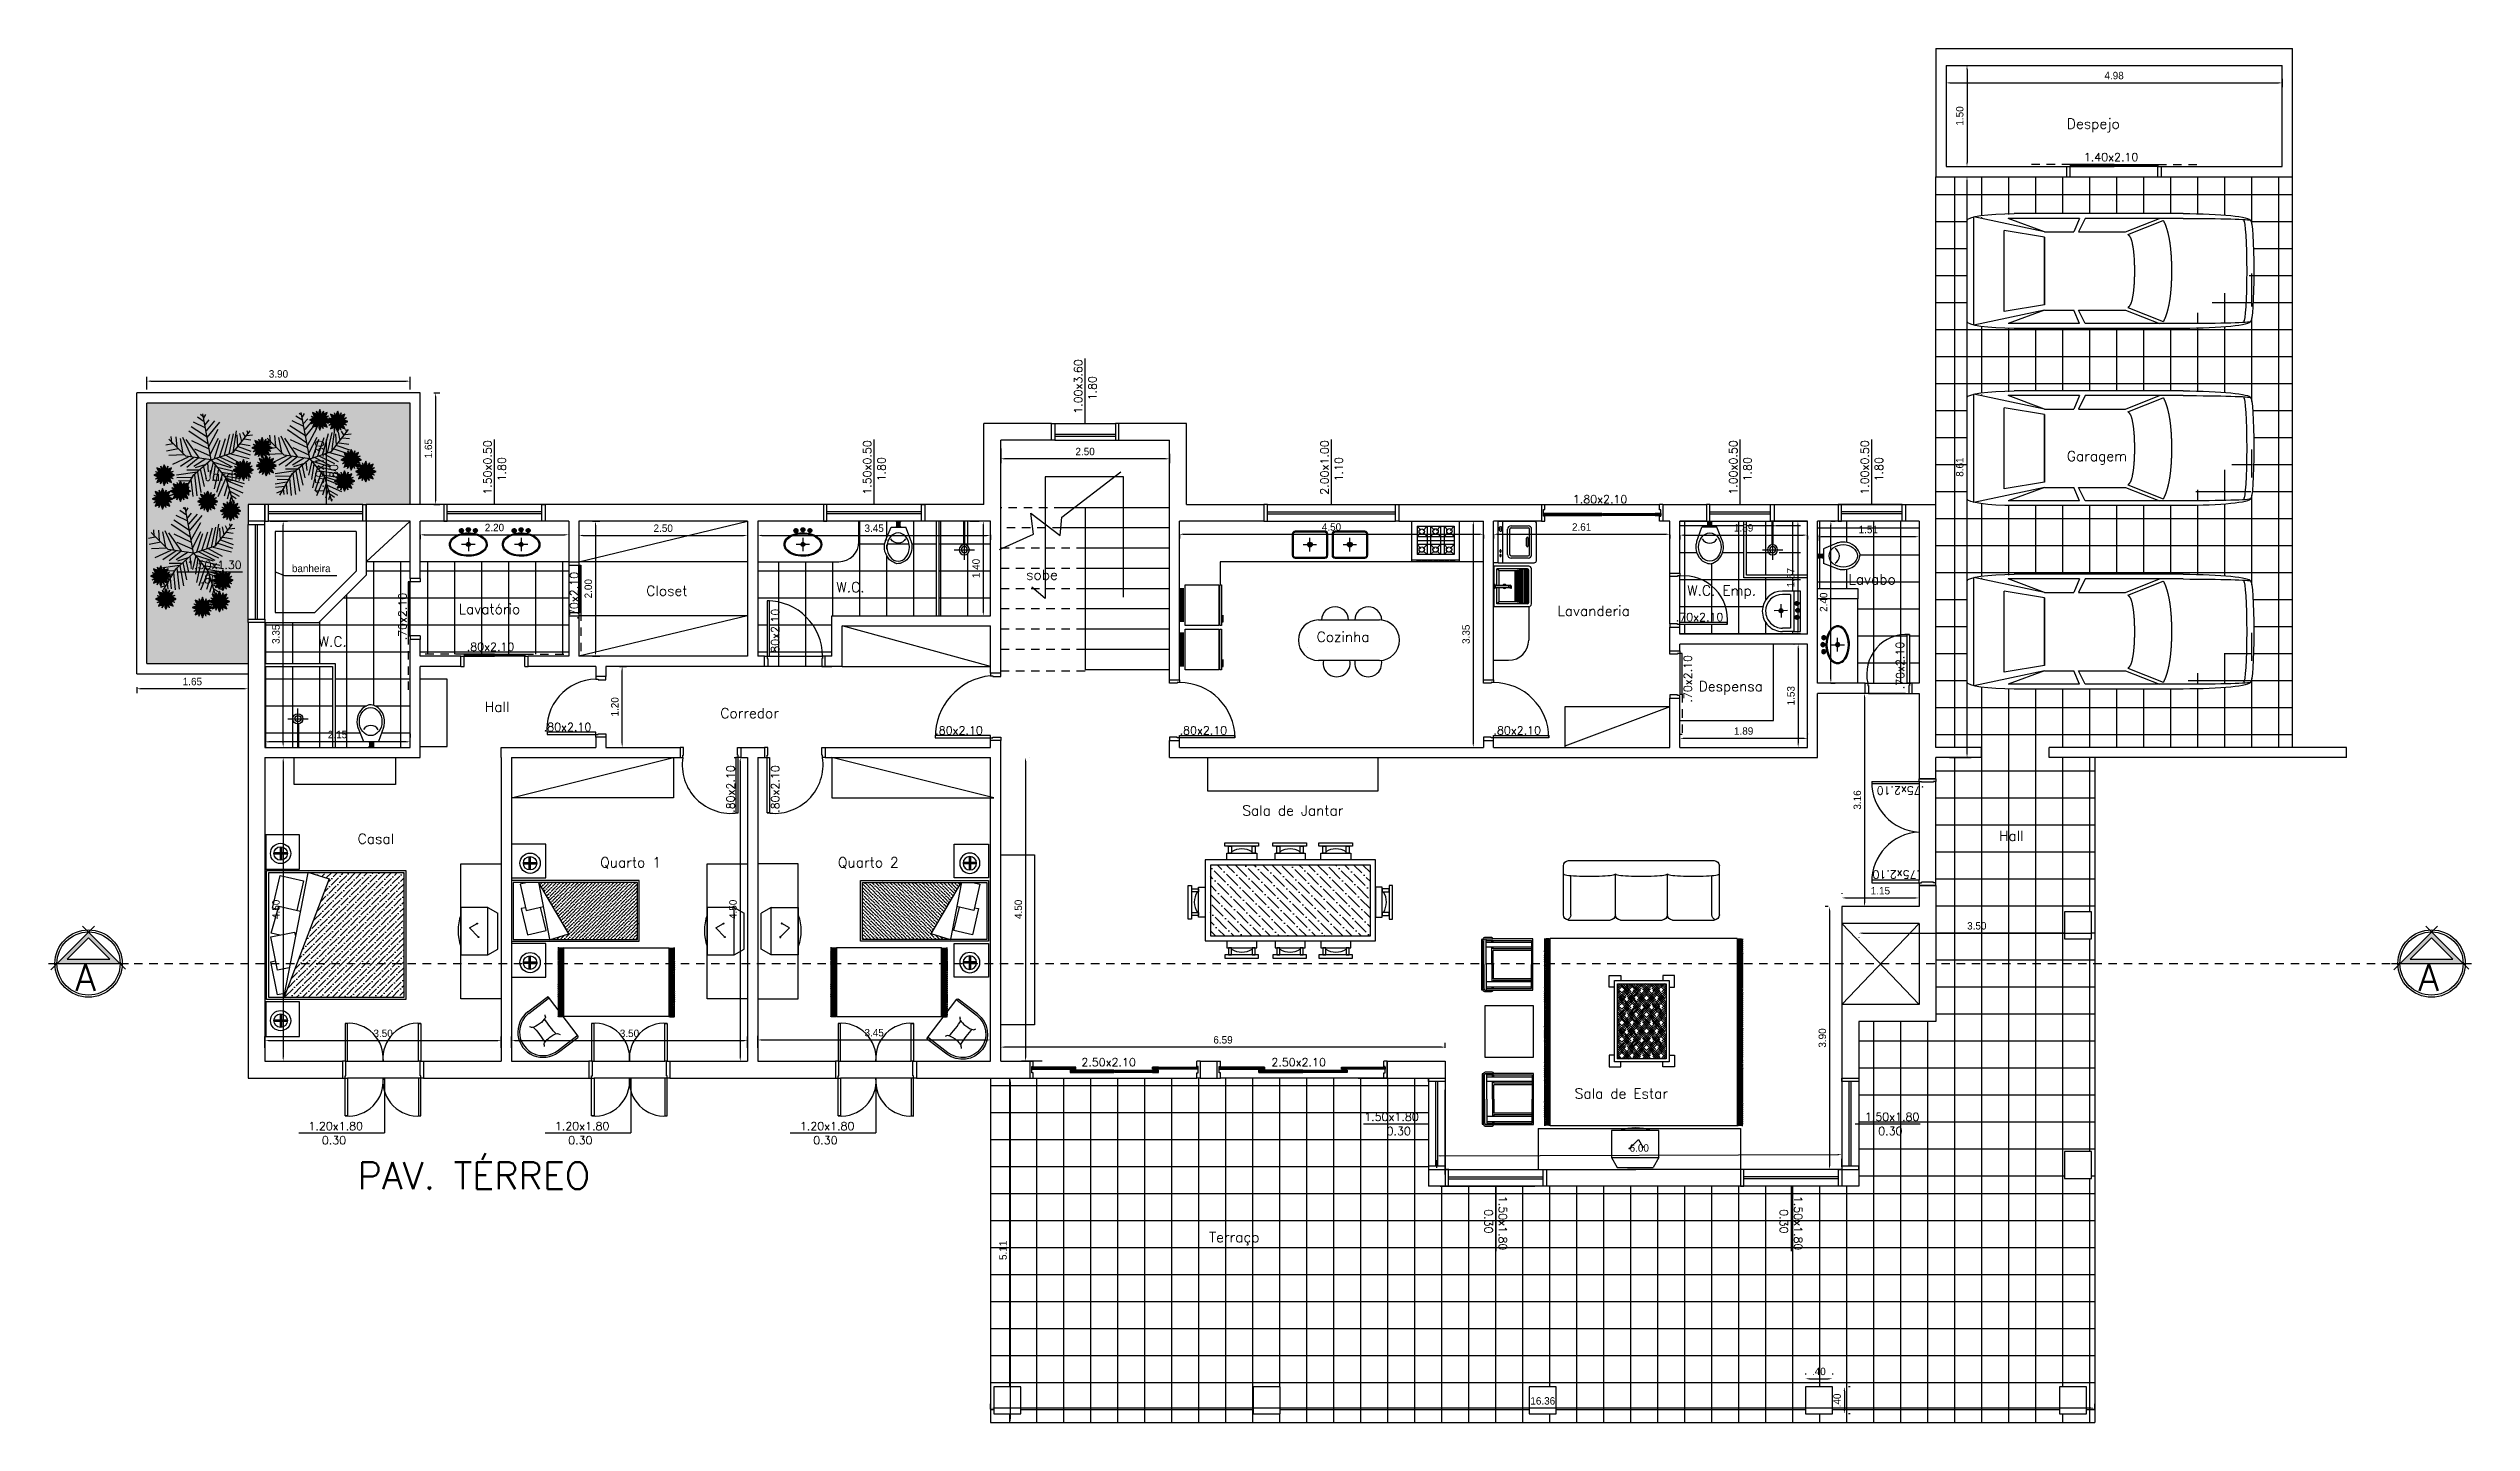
# Model space of a CAD drawing. Extents: x 381 to 417.7, y 184.4 to 253.5.
# Drawn here: x 381.76 to 417.66, y 233.14 to 253.5 of the extents above; entities that cross this region are included whole.
import ezdxf

# ---------------------------------------------------------------- set-up
doc = ezdxf.new("R2010")
doc.units = 0
doc.header["$MEASUREMENT"] = 0
doc.linetypes.add('DASHDOT2', pattern=[0.5, 0.25, -0.125, 0, -0.125])
doc.linetypes.add('HIDDEN2', pattern=[0.1875, 0.125, -0.0625])
doc.layers.get('0').update_dxf_attribs({"linetype": 'CONTINUOUS'})
doc.layers.get('DEFPOINTS').update_dxf_attribs({"linetype": 'CONTINUOUS'})
for name, color, linetype in [('ALEX', 8, 'CONTINUOUS'), ('ALVENARIA', 7, 'CONTINUOUS'), ('ARVORE', 94, 'CONTINUOUS'), ('BLOCOS', 7, 'CONTINUOUS'), ('CAIXILHOS', 7, 'CONTINUOUS'), ('CONSTRUCAO', 5, 'CONTINUOUS'), ('COTA', 5, 'CONTINUOUS'), ('COTAEX', 7, 'CONTINUOUS'), ('FLORES', 1, 'CONTINUOUS'), ('LINVISTA', 1, 'CONTINUOUS'), ('MOBIL', 7, 'CONTINUOUS'), ('MOBIL_I', 13, 'CONTINUOUS'), ('PAREDE', 6, 'CONTINUOUS'), ('PROJECAO', 1, 'HIDDEN2')]:
    doc.layers.add(name, color=color, linetype=linetype)
doc.styles.add('ADRIANA', font='romans.shx', dxfattribs={"height": 0.12})
doc.styles.add('COMODOS', font='romans.shx', dxfattribs={"height": 0.15})
doc.styles.add('EXECUÇÃO', font='', dxfattribs={"height": 0.11})
doc.styles.get('EXECUÇÃO').set_extended_font_data('AvantGarde Md BT')
doc.dimstyles.new('COTAEXEC', dxfattribs={"dimscale": 0.05, "dimtxt": 0.11, "dimasz": 1.2, "dimexe": 1.25, "dimexo": 4, "dimgap": 1, "dimtad": 1, "dimrnd": 0.005, "dimzin": 4, "dimdsep": 46, "dimtxsty": 'EXECUÇÃO', "dimcen": 2.5, "dimdle": 0.15, "dimclrd": 2, "dimclre": 2, "dimclrt": 220, "dimadec": 0, "dimazin": 0, "dimtfac": 0.075, "dimtmove": 2, "dimatfit": 3, "dimfxl": 1, "dimtolj": 1, "dimtzin": 0, "dimarcsym": 0})
pattern_1 = [(0, (77.3803, -4.23803), (0, 0.4), []), (90, (77.3803, -4.23803), (-0.4, 2e-17), [])]
pattern_2 = [(0, (0, 18.93943), (0, 0.4), []), (90, (0, 18.93943), (-0.4, 2e-17), [])]
pattern_3 = [(0, (0, 0), (0, 0.4), []), (90, (0, 0), (-0.4, 2e-17), [])]

msp = doc.modelspace()

# ---------------------------------------------------------------- texts
at = {"color": 4, "style": 'COMODOS'}
for s, height, p in [('Despejo', 0.15, (411.66, 252.312)), ('Garagem', 0.15, (411.66, 247.388)), ('Jardim', 0.15, (384.076, 247.097)), ('Closet', 0.15, (390.615, 245.393)), ('W.C.', 0.15, (393.431, 245.446)), ('sobe', 0.15, (396.242, 245.63)), ('W.C. Emp.', 0.15, (406.035, 245.396)), ('Lavabo', 0.15, (408.425, 245.562)), ('Lavatório', 0.15, (387.835, 245.122)), ('Lavanderia', 0.15, (404.113, 245.094)), ('Cozinha', 0.15, (400.546, 244.711)), ('W.C.', 0.15, (385.761, 244.641)), ('Despensa', 0.15, (406.206, 243.978)), ('Hall', 0.15, (388.222, 243.674)), ('Corredor', 0.15, (391.712, 243.58)), ('Sala de Jantar', 0.15, (399.445, 242.138)), ('Casal', 0.15, (386.339, 241.719)), ('Hall', 0.15, (410.654, 241.762)), ('Quarto 1', 0.15, (389.932, 241.369)), ('Quarto 2', 0.15, (393.454, 241.369)), ('Sala de Estar', 0.15, (404.369, 237.945)), ('PAV. TÉRREO', 0.4, (386.339, 236.601)), ('Terraço', 0.15, (398.954, 235.816))]:
    msp.add_text(s, height=height, dxfattribs=at).set_placement(p)
at = {"layer": 'COTA', "color": 220, "insert": (385.365, 245.798), "char_height": 0.11, "attachment_point": 4, "style": 'EXECUÇÃO'}
msp.add_mtext('\\A1;banheira', dxfattribs=at)
at = {"layer": 'COTAEX', "style": 'ADRIANA'}
for s, p in [('1.40x2.10', (411.912, 251.832)), ('1.80x2.10', (404.342, 246.764)), ('1.50x1.30', (383.814, 245.791)), ('.80', (384.012, 245.58)), ('.70x2.10', (405.867, 245.018)), ('.80x2.10', (387.956, 244.578)), ('.80x2.10', (389.096, 243.389)), ('.80x2.10', (394.896, 243.339)), ('.80x2.10', (398.516, 243.339)), ('.80x2.10', (403.166, 243.339)), ('2.50x2.10', (397.061, 238.423)), ('2.50x2.10', (399.876, 238.423)), ('1.50x1.80', (401.251, 237.614)), ('1.50x1.80', (408.668, 237.614)), ('1.20x1.80', (385.611, 237.477)), ('0.30', (385.809, 237.267)), ('1.20x1.80', (389.261, 237.477)), ('0.30', (389.459, 237.267)), ('1.20x1.80', (392.891, 237.477)), ('0.30', (393.089, 237.267)), ('0.30', (401.582, 237.404)), ('0.30', (408.866, 237.404))]:
    msp.add_text(s, height=0.12, dxfattribs=at).set_placement(p)
for s, rotation, p in [('1.00x3.60', 90, (397.074, 248.09)), ('1.80', 90, (397.284, 248.288)), ('1.50x1.30', 90, (385.836, 246.89)), ('.80', 90, (386.047, 247.088)), ('1.50x0.50', 90, (388.324, 246.89)), ('1.80', 90, (388.534, 247.088)), ('1.50x0.50', 90, (393.949, 246.89)), ('1.80', 90, (394.159, 247.088)), ('2.00x1.00', 90, (400.724, 246.89)), ('1.10', 90, (400.934, 247.088)), ('1.00x0.50', 90, (406.779, 246.89)), ('1.80', 90, (406.989, 247.088)), ('1.00x0.50', 90, (408.727, 246.89)), ('1.80', 90, (408.937, 247.088)), ('.70x2.10', 90, (389.605, 245.042)), ('.70x2.10', 90, (387.065, 244.733)), ('.80x2.10', 90, (392.585, 244.498)), ('.70x2.10', 90, (406.104, 243.811)), ('.70x2.10', 90.2938, (409.251, 244.008)), ('.80x2.10', 90, (391.925, 242.178)), ('.80x2.10', 90, (392.585, 242.178)), ('.75x2.10', 180.2938, (409.547, 242.57)), ('.75x2.10', 180.2938, (409.485, 241.326)), ('0.30', 270, (403.034, 236.305)), ('1.50x1.80', 270, (403.244, 236.503)), ('0.30', 270, (407.409, 236.305)), ('1.50x1.80', 270, (407.619, 236.503))]:
    msp.add_text(s, height=0.12, rotation=rotation, dxfattribs=at).set_placement(p)

# ---------------------------------------------------------------- blocks, each defined once
blk = doc.blocks.new('*D42')
at = {"color": 2, "linetype": 'ByBlock'}
for p, q in [((395.916, 219.309), (396.069, 219.309)), ((396.007, 219.249), (396.007, 214.265)), ((395.916, 214.205), (396.069, 214.205))]:
    blk.add_line(p, q, dxfattribs=at)
for points in [[(395.997, 219.249), (396.017, 219.249), (396.007, 219.309)], [(395.997, 214.265), (396.017, 214.265), (396.007, 214.205)]]:
    blk.add_solid(points, dxfattribs=at)
at = {"layer": 'DEFPOINTS', "color": 0, "linetype": 'ByBlock'}
for p in [(395.716, 219.309), (395.716, 214.205), (396.007, 214.205)]:
    blk.add_point(p, dxfattribs=at)
at = {"color": 220, "linetype": 'ByBlock', "insert": (395.901, 216.757), "char_height": 0.11, "attachment_point": 5, "rotation": 90, "style": 'EXECUÇÃO'}
blk.add_mtext('\\A1;5.11', dxfattribs=at)
blk = doc.blocks.new('*D33')
at = {"color": 2, "linetype": 'ByBlock'}
for p, q in [((403.955, 217.215), (409.835, 217.233)), ((403.896, 217.035), (403.895, 217.152)), ((409.896, 217.053), (409.895, 217.17))]:
    blk.add_line(p, q, dxfattribs=at)
for points in [[(403.955, 217.225), (403.955, 217.205), (403.895, 217.215)], [(409.835, 217.243), (409.835, 217.223), (409.895, 217.233)]]:
    blk.add_solid(points, dxfattribs=at)
at = {"layer": 'DEFPOINTS', "color": 0, "linetype": 'ByBlock'}
for p in [(403.895, 217.235), (409.895, 217.253), (409.895, 217.233)]:
    blk.add_point(p, dxfattribs=at)
at = {"color": 220, "linetype": 'ByBlock', "insert": (406.895, 217.331), "char_height": 0.11, "attachment_point": 5, "rotation": 0.1728, "style": 'EXECUÇÃO'}
blk.add_mtext('\\A1;6.00', dxfattribs=at)
blk = doc.blocks.new('CUBAOVAL')
h = blk.add_hatch(color=256)
h.paths.add_polyline_path([(-0.125, -0.185, 0.198912), (-0.134, -0.206), (-0.104, -0.206)])
h.paths.add_polyline_path([(-0.125, -0.228, 0.198912), (-0.104, -0.236), (-0.104, -0.206)])
h.paths.add_polyline_path([(-0.104, -0.206), (-0.083, -0.228, 0.198912), (-0.074, -0.206)])
h.paths.add_polyline_path([(-0.083, -0.185, 0.198912), (-0.104, -0.176), (-0.104, -0.206)])
h = blk.add_hatch(color=256)
h.paths.add_polyline_path([(-0.021, -0.197, 0.198912), (-0.03, -0.218), (0, -0.218)])
h.paths.add_polyline_path([(-0.021, -0.239, 0.198912), (0, -0.248), (0, -0.218)])
h.paths.add_polyline_path([(0, -0.218), (0.022, -0.239, 0.198912), (0.03, -0.218)])
h.paths.add_polyline_path([(0.022, -0.197, 0.198912), (0, -0.188), (0, -0.218)])
h = blk.add_hatch(color=256)
h.paths.add_polyline_path([(0.082, -0.183, 0.198912), (0.073, -0.204), (0.103, -0.204)])
h.paths.add_polyline_path([(0.082, -0.225, 0.198912), (0.103, -0.234), (0.103, -0.204)])
h.paths.add_polyline_path([(0.103, -0.204), (0.124, -0.225, 0.198912), (0.133, -0.204)])
h.paths.add_polyline_path([(0.124, -0.183, 0.198912), (0.103, -0.174), (0.103, -0.204)])
for p, q in [((-0.1, 0), (0.1, 0)), ((0, -0.1), (0, 0.1)), ((-0.139, -0.206), (-0.069, -0.206)), ((-0.08, -0.231), (-0.129, -0.182)), ((-0.129, -0.231), (-0.08, -0.182)), ((-0.104, -0.241), (-0.104, -0.171)), ((-0.035, -0.218), (0.035, -0.218)), ((0.025, -0.243), (-0.024, -0.193)), ((-0.024, -0.243), (0.025, -0.193)), ((0, -0.253), (0, -0.183)), ((0.068, -0.204), (0.138, -0.204)), ((0.128, -0.229), (0.078, -0.179)), ((0.078, -0.229), (0.128, -0.179)), ((0.103, -0.239), (0.103, -0.169))]:
    blk.add_line(p, q)
for centre, radius in [((0, 0), 0.03), ((0, 0), 0.02), ((-0.104, -0.206), 0.03), ((0, -0.218), 0.03), ((0.103, -0.204), 0.03)]:
    blk.add_circle(centre, radius)
at = {"color": 3}
blk.add_ellipse((0, 0.001), major_axis=(-0.264, 0), ratio=0.603224, dxfattribs=at)
blk.add_open_spline([(-0.279, 0.001), (-0.279, -0.032), (-0.265, -0.063), (-0.188, -0.143), (-0.091, -0.175), (0.104, -0.172), (0.198, -0.138), (0.28, -0.043), (0.289, 0.007), (0.247, 0.095), (0.2, 0.131), (0.05, 0.184), (-0.067, 0.182), (-0.228, 0.117), (-0.279, 0.061), (-0.279, 0.001)], degree=3, knots=[0, 0, 0, 0, 0.527743, 0.527743, 1.594381, 1.594381, 2.661018, 2.661018, 3.420338, 3.420338, 4.179657, 4.179657, 5.30216, 5.30216, 6.283185, 6.283185, 6.283185, 6.283185])
for p in [(0, 0), (-0.104, -0.206), (0, -0.218), (0.103, -0.204)]:
    blk.add_point(p)
blk = doc.blocks.new('*D34')
at = {"color": 2, "linetype": 'ByBlock'}
for p, q in [((408.164, 244.158), (408.164, 246.438)), ((408.166, 246.498), (408.226, 246.498)), ((408.166, 244.098), (408.226, 244.098))]:
    blk.add_line(p, q, dxfattribs=at)
for points in [[(408.154, 246.438), (408.174, 246.438), (408.164, 246.498)], [(408.154, 244.158), (408.174, 244.158), (408.164, 244.098)]]:
    blk.add_solid(points, dxfattribs=at)
at = {"layer": 'DEFPOINTS', "color": 0, "linetype": 'ByBlock'}
for p in [(407.966, 246.498), (408.164, 246.498), (407.966, 244.098)]:
    blk.add_point(p, dxfattribs=at)
at = {"color": 220, "linetype": 'ByBlock', "insert": (408.057, 245.298), "char_height": 0.11, "attachment_point": 5, "rotation": 90, "style": 'EXECUÇÃO'}
blk.add_mtext('\\A1;2.40', dxfattribs=at)
blk = doc.blocks.new('MBCAD8_2')
at = {"color": 0}
blk.add_lwpolyline([(0, 74.1), (-37.3, 74.1), (-37.3, 71.9), (-38.9, 71.5), (-40, 69.6), (-40, 59.1), (-39.2, 57.6), (-38, 56.9), (-38, -2), (0, -2), (38, -2), (38, 56.9), (39.2, 57.6), (40, 59.1), (40, 69.6), (38.9, 71.5), (37.3, 71.9), (37.3, 74.1)], close=True, dxfattribs=at)
at = {"layer": 'MOBIL_I'}
for p, q in [((0, 67.1), (-38, 67.1)), ((-35.6, 67.1), (-35.6, 0.1)), ((-33.1, 58.6), (-35.6, 58.6)), ((-33.1, 56.6), (-35.6, 56.6)), ((0, 58.6), (-25.7, 58.6)), ((-23.4, 56.6), (-25.7, 56.6)), ((0, 56.6), (-21, 56.6)), ((0, 67.1), (38, 67.1)), ((0, 58.6), (25.7, 58.6)), ((0, 56.6), (21, 56.6)), ((23.4, 56.6), (25.7, 56.6)), ((33.1, 58.6), (35.6, 58.6)), ((33.1, 56.6), (35.6, 56.6)), ((35.6, 67.1), (35.6, 0.1)), ((-35.6, 0.1), (0, 0.1)), ((35.6, 0.1), (0, 0.1))]:
    blk.add_line(p, q, dxfattribs=at)
for points in [[(0, 72.5), (-34.9, 72.5), (-37.3, 71.9)], [(0, 72.5), (34.9, 72.5), (37.3, 71.9)], [(0, 70.6), (-34.3, 70.6), (-37, 70.1), (-38, 69.3), (-38, 57.1)], [(-33.1, 67.1), (-33.1, 0.1)], [(-25.7, 0.1), (-25.7, 67.1)], [(-23.4, 0.1), (-23.4, 56.6)], [(-21, 0.1), (-21, 56.6)], [(0, 70.6), (34.3, 70.6), (37, 70.1), (38, 69.3), (38, 57.1)], [(21, 0.1), (21, 56.6)], [(23.4, 0.1), (23.4, 56.6)], [(25.7, 0.1), (25.7, 67.1)], [(33.1, 67.1), (33.1, 0.1)]]:
    blk.add_lwpolyline(points, dxfattribs=at)
blk = doc.blocks.new('POLTRONA3')
at = {"layer": 'MOBIL', "xscale": 0.01, "yscale": 0.01, "zscale": 0.01}
blk.add_blockref('MBCAD8_2', (0.394, 0.041), dxfattribs=at)
blk = doc.blocks.new('*D43')
at = {"color": 2, "linetype": 'ByBlock'}
for p, q in [((389.616, 250.759), (389.616, 250.685)), ((389.676, 250.748), (392.056, 250.748)), ((392.116, 250.759), (392.116, 250.685))]:
    blk.add_line(p, q, dxfattribs=at)
for points in [[(389.676, 250.758), (389.676, 250.738), (389.616, 250.748)], [(392.056, 250.758), (392.056, 250.738), (392.116, 250.748)]]:
    blk.add_solid(points, dxfattribs=at)
at = {"layer": 'DEFPOINTS', "color": 0, "linetype": 'ByBlock'}
for p in [(389.616, 250.959), (392.116, 250.959), (392.116, 250.748)]:
    blk.add_point(p, dxfattribs=at)
at = {"color": 220, "linetype": 'ByBlock', "insert": (390.866, 250.855), "char_height": 0.11, "attachment_point": 5, "style": 'EXECUÇÃO'}
blk.add_mtext('\\A1;2.50', dxfattribs=at)
blk = doc.blocks.new('*D38')
at = {"color": 2, "linetype": 'ByBlock'}
for p, q in [((388.616, 243.159), (388.616, 243.326)), ((388.676, 243.264), (392.056, 243.264)), ((392.116, 243.159), (392.116, 243.326))]:
    blk.add_line(p, q, dxfattribs=at)
for points in [[(388.676, 243.274), (388.676, 243.254), (388.616, 243.264)], [(392.056, 243.274), (392.056, 243.254), (392.116, 243.264)]]:
    blk.add_solid(points, dxfattribs=at)
at = {"layer": 'DEFPOINTS', "color": 0, "linetype": 'ByBlock'}
for p in [(392.116, 243.264), (388.616, 242.959), (392.116, 242.959)]:
    blk.add_point(p, dxfattribs=at)
at = {"color": 220, "linetype": 'ByBlock', "insert": (390.366, 243.371), "char_height": 0.11, "attachment_point": 5, "style": 'EXECUÇÃO'}
blk.add_mtext('\\A1;3.50', dxfattribs=at)
blk = doc.blocks.new('*D49')
at = {"color": 2, "linetype": 'ByBlock'}
for p, q in [((383.216, 252.909), (383.216, 253.097)), ((387.116, 252.909), (387.116, 253.097)), ((383.276, 253.034), (387.056, 253.034))]:
    blk.add_line(p, q, dxfattribs=at)
for points in [[(383.276, 253.044), (383.276, 253.024), (383.216, 253.034)], [(387.056, 253.044), (387.056, 253.024), (387.116, 253.034)]]:
    blk.add_solid(points, dxfattribs=at)
at = {"layer": 'DEFPOINTS', "color": 0, "linetype": 'ByBlock'}
for p in [(387.116, 253.034), (383.216, 252.709), (387.116, 252.709)]:
    blk.add_point(p, dxfattribs=at)
at = {"color": 220, "linetype": 'ByBlock', "insert": (385.166, 253.141), "char_height": 0.11, "attachment_point": 5, "style": 'EXECUÇÃO'}
blk.add_mtext('\\A1;3.90', dxfattribs=at)
blk = doc.blocks.new('*D44')
at = {"color": 2, "linetype": 'ByBlock'}
for p, q in [((383.066, 248.499), (383.066, 248.414)), ((384.656, 248.477), (383.126, 248.477)), ((384.716, 248.499), (384.716, 248.414))]:
    blk.add_line(p, q, dxfattribs=at)
for points in [[(383.126, 248.487), (383.126, 248.467), (383.066, 248.477)], [(384.656, 248.487), (384.656, 248.467), (384.716, 248.477)]]:
    blk.add_solid(points, dxfattribs=at)
at = {"layer": 'DEFPOINTS', "color": 0, "linetype": 'ByBlock'}
for p in [(383.066, 248.699), (383.066, 248.477), (384.716, 248.699)]:
    blk.add_point(p, dxfattribs=at)
at = {"color": 220, "linetype": 'ByBlock', "insert": (383.891, 248.583), "char_height": 0.11, "attachment_point": 5, "style": 'EXECUÇÃO'}
blk.add_mtext('\\A1;1.65', dxfattribs=at)
blk = doc.blocks.new('*D37')
at = {"color": 2, "linetype": 'ByBlock'}
for p, q in [((385.166, 247.459), (385.299, 247.459)), ((385.236, 247.399), (385.236, 243.019)), ((385.166, 242.959), (385.299, 242.959))]:
    blk.add_line(p, q, dxfattribs=at)
for points in [[(385.226, 247.399), (385.246, 247.399), (385.236, 247.459)], [(385.226, 243.019), (385.246, 243.019), (385.236, 242.959)]]:
    blk.add_solid(points, dxfattribs=at)
at = {"layer": 'DEFPOINTS', "color": 0, "linetype": 'ByBlock'}
for p in [(384.966, 247.459), (384.966, 242.959), (385.236, 242.959)]:
    blk.add_point(p, dxfattribs=at)
at = {"color": 220, "linetype": 'ByBlock', "insert": (385.129, 245.209), "char_height": 0.11, "attachment_point": 5, "rotation": 90, "style": 'EXECUÇÃO'}
blk.add_mtext('\\A1;4.50', dxfattribs=at)
blk = doc.blocks.new('*D39')
at = {"color": 2, "linetype": 'ByBlock'}
for p, q in [((384.966, 243.159), (384.966, 243.326)), ((385.026, 243.264), (388.406, 243.264)), ((388.466, 243.159), (388.466, 243.326))]:
    blk.add_line(p, q, dxfattribs=at)
for points in [[(385.026, 243.274), (385.026, 243.254), (384.966, 243.264)], [(388.406, 243.274), (388.406, 243.254), (388.466, 243.264)]]:
    blk.add_solid(points, dxfattribs=at)
at = {"layer": 'DEFPOINTS', "color": 0, "linetype": 'ByBlock'}
for p in [(388.466, 243.264), (384.966, 242.959), (388.466, 242.959)]:
    blk.add_point(p, dxfattribs=at)
at = {"color": 220, "linetype": 'ByBlock', "insert": (386.716, 243.371), "char_height": 0.11, "attachment_point": 5, "style": 'EXECUÇÃO'}
blk.add_mtext('\\A1;3.50', dxfattribs=at)
blk = doc.blocks.new('CAMA_CASAL1')
at = {"ltscale": 0.5}
h = blk.add_hatch(dxfattribs=at)
h.set_pattern_fill('ANSI36,_O', color=256, scale=0.5, angle=360)
h.set_pattern_definition([(45, (-15.934185, -37.91355), (0.03314563, 0.12153398), [0.15625, -0.03125, 0, -0.03125])])
h.paths.add_polyline_path([(-0.612, -0.96), (1.16, -0.96), (1.16, 0.89), (-0.232, 0.89), (0.055, 0.797)])
at = {"color": 3, "ltscale": 0.5}
for p, q in [((-0.614, -0.964), (-0.257, 0.886)), ((0.055, 0.797), (-0.614, -0.964)), ((-0.258, 0.898), (0.055, 0.797))]:
    blk.add_line(p, q, dxfattribs=at)
at = {"ltscale": 0.5}
for p, q in [((-0.257, 0.886), (-0.257, 0.886)), ((0.055, 0.86), (0.055, 0.86))]:
    blk.add_line(p, q, dxfattribs=at)
at = {"color": 3}
for points in [[(-0.881, 0.941), (-0.381, 0.941), (-0.381, 1.452), (-0.881, 1.452)], [(-0.87, 0.92), (1.19, 0.92), (1.19, -0.99), (-0.87, -0.99)], [(-0.881, -1.537), (-0.381, -1.537), (-0.381, -1.025), (-0.881, -1.025)]]:
    blk.add_lwpolyline(points, close=True, dxfattribs=at)
blk.add_lwpolyline([(-0.84, 0.89), (1.16, 0.89), (1.16, -0.96), (-0.84, -0.96)], close=True)
for points in [[(-0.703, 0.343), (-0.783, 0.362), (-0.669, 0.849), (-0.322, 0.768), (-0.424, 0.331)], [(-0.675, -0.037), (-0.805, -0.007), (-0.691, 0.393), (-0.37, 0.318)], [(-0.536, -0.52), (-0.71, -0.554), (-0.807, -0.063), (-0.457, 0.006), (-0.449, -0.035)], [(-0.604, -0.901), (-0.71, -0.922), (-0.807, -0.43), (-0.737, -0.417)]]:
    blk.add_lwpolyline(points, dxfattribs=at)
at = {"layer": 'ALVENARIA', "ltscale": 0.5}
for p, q in [((-0.763, 1.188), (-0.563, 1.188)), ((-0.763, 1.168), (-0.563, 1.168)), ((-0.67, 1.274), (-0.67, 1.074)), ((-0.65, 1.274), (-0.65, 1.074)), ((-0.763, -1.29), (-0.563, -1.29)), ((-0.763, -1.31), (-0.563, -1.31)), ((-0.67, -1.203), (-0.67, -1.403)), ((-0.65, -1.203), (-0.65, -1.403))]:
    blk.add_line(p, q, dxfattribs=at)
at = {"layer": 'ALVENARIA', "color": 4, "ltscale": 0.5}
for centre in [(-0.663, 1.174), (-0.663, -1.303)]:
    blk.add_circle(centre, 0.15, dxfattribs=at)
at = {"layer": 'ALVENARIA', "color": 3, "ltscale": 0.5}
for centre in [(-0.663, 1.174), (-0.663, -1.303)]:
    blk.add_circle(centre, 0.1, dxfattribs=at)
blk = doc.blocks.new('A$C16386E89')
at = {"color": 3}
blk.add_lwpolyline([(0.511, 0), (0.511, 0.5), (0, 0.5), (0, 0)], close=True, dxfattribs=at)
at = {"layer": 'ALVENARIA', "ltscale": 0.5}
for p, q in [((0.178, 0.231), (0.378, 0.231)), ((0.178, 0.211), (0.378, 0.211)), ((0.264, 0.118), (0.264, 0.318)), ((0.284, 0.118), (0.284, 0.318))]:
    blk.add_line(p, q, dxfattribs=at)
at = {"layer": 'ALVENARIA', "color": 4, "ltscale": 0.5}
blk.add_circle((0.278, 0.218), 0.15, dxfattribs=at)
at = {"layer": 'ALVENARIA', "color": 3, "ltscale": 0.5}
blk.add_circle((0.278, 0.218), 0.1, dxfattribs=at)
blk = doc.blocks.new('TELEVISOR')
at = {"layer": 'ALVENARIA', "ltscale": 0.5}
for p, q in [((0, 0.4), (0.084, 0.55)), ((0.616, 0.55), (0.084, 0.55)), ((0.7, 0.4), (0.616, 0.55)), ((0.301, 0.131), (0.236, 0.244)), ((0.301, 0.131), (0.435, 0.265))]:
    blk.add_line(p, q, dxfattribs=at)
at = {"layer": 'ALVENARIA', "color": 3, "ltscale": 0.5}
for p, q in [((0, 0.4), (0, 0)), ((0.7, 0.4), (0, 0.4)), ((0.7, 0), (0.7, 0.4)), ((0, 0), (0.7, 0))]:
    blk.add_line(p, q, dxfattribs=at)
at = {"layer": 'ALVENARIA', "ltscale": 0.5}
for centre in [(0.236, 0.244), (0.435, 0.265)]:
    blk.add_circle(centre, 0.00712, dxfattribs=at)
at = {"layer": 'ALVENARIA', "color": 3, "ltscale": 0.5}
blk.add_arc((0.342, 0.676), 0.715, 251.0344, 288.9656, dxfattribs=at)
blk = doc.blocks.new('TAPETE')
at = {"layer": 'ALVENARIA'}
blk.add_lwpolyline([(0, 0), (2.6, 0), (2.6, -1.7), (0, -1.7)], close=True, dxfattribs=at)
at = {"layer": 'ALVENARIA', "ltscale": 0.5}
for points in [[(0, 0), (-0.052, -0.008), (-0.15, 0)], [(2.6, 0), (2.652, -0.008), (2.75, 0)], [(0, -0.056), (-0.017, -0.053), (-0.053, -0.054), (-0.107, -0.052), (-0.151, -0.051)], [(0, -0.106), (-0.017, -0.103), (-0.053, -0.104), (-0.107, -0.102), (-0.151, -0.101)], [(0, -0.156), (-0.017, -0.153), (-0.053, -0.154), (-0.107, -0.152), (-0.151, -0.151)], [(0, -0.206), (-0.017, -0.203), (-0.053, -0.204), (-0.107, -0.202), (-0.151, -0.201)], [(0, -0.256), (-0.017, -0.253), (-0.053, -0.254), (-0.107, -0.252), (-0.151, -0.251)], [(0, -0.306), (-0.017, -0.303), (-0.053, -0.304), (-0.107, -0.302), (-0.151, -0.301)], [(0, -0.356), (-0.017, -0.353), (-0.053, -0.354), (-0.107, -0.352), (-0.151, -0.351)], [(0, -0.406), (-0.017, -0.403), (-0.053, -0.404), (-0.107, -0.402), (-0.151, -0.401)], [(0, -0.456), (-0.017, -0.453), (-0.053, -0.454), (-0.107, -0.452), (-0.151, -0.451)], [(0, -0.506), (-0.017, -0.503), (-0.053, -0.504), (-0.107, -0.502), (-0.151, -0.501)], [(0, -0.556), (-0.017, -0.553), (-0.053, -0.554), (-0.107, -0.552), (-0.151, -0.551)], [(0, -0.026), (-0.051, -0.028), (-0.073, -0.033), (-0.11, -0.031), (-0.15, -0.035)], [(0, -0.05), (-0.052, -0.058), (-0.15, -0.05)], [(0, -0.076), (-0.051, -0.078), (-0.073, -0.083), (-0.11, -0.081), (-0.15, -0.085)], [(0, -0.1), (-0.052, -0.108), (-0.15, -0.1)], [(0, -0.126), (-0.051, -0.128), (-0.073, -0.133), (-0.11, -0.131), (-0.15, -0.135)], [(0, -0.15), (-0.052, -0.158), (-0.15, -0.15)], [(0, -0.176), (-0.051, -0.178), (-0.073, -0.183), (-0.11, -0.181), (-0.15, -0.185)], [(0, -0.2), (-0.052, -0.208), (-0.15, -0.2)], [(0, -0.226), (-0.051, -0.228), (-0.073, -0.233), (-0.11, -0.231), (-0.15, -0.235)], [(0, -0.25), (-0.052, -0.258), (-0.15, -0.25)], [(0, -0.276), (-0.051, -0.278), (-0.073, -0.283), (-0.11, -0.281), (-0.15, -0.285)], [(0, -0.3), (-0.052, -0.308), (-0.15, -0.3)], [(0, -0.326), (-0.051, -0.328), (-0.073, -0.333), (-0.11, -0.331), (-0.15, -0.335)], [(0, -0.35), (-0.052, -0.358), (-0.15, -0.35)], [(0, -0.376), (-0.051, -0.378), (-0.073, -0.383), (-0.11, -0.381), (-0.15, -0.385)], [(0, -0.4), (-0.052, -0.408), (-0.15, -0.4)], [(0, -0.426), (-0.051, -0.428), (-0.073, -0.433), (-0.11, -0.431), (-0.15, -0.435)], [(0, -0.45), (-0.052, -0.458), (-0.15, -0.45)], [(0, -0.476), (-0.051, -0.478), (-0.073, -0.483), (-0.11, -0.481), (-0.15, -0.485)], [(0, -0.5), (-0.052, -0.508), (-0.15, -0.5)], [(0, -0.526), (-0.051, -0.528), (-0.073, -0.533), (-0.11, -0.531), (-0.15, -0.535)], [(0, -0.55), (-0.052, -0.558), (-0.15, -0.55)], [(0, -0.576), (-0.051, -0.578), (-0.073, -0.583), (-0.11, -0.581), (-0.15, -0.585)], [(2.6, -0.026), (2.651, -0.028), (2.673, -0.033), (2.71, -0.031), (2.75, -0.035)], [(2.6, -0.05), (2.652, -0.058), (2.75, -0.05)], [(2.6, -0.056), (2.617, -0.053), (2.653, -0.054), (2.707, -0.052), (2.751, -0.051)], [(2.6, -0.076), (2.651, -0.078), (2.673, -0.083), (2.71, -0.081), (2.75, -0.085)], [(2.6, -0.1), (2.652, -0.108), (2.75, -0.1)], [(2.6, -0.106), (2.617, -0.103), (2.653, -0.104), (2.707, -0.102), (2.751, -0.101)], [(2.6, -0.126), (2.651, -0.128), (2.673, -0.133), (2.71, -0.131), (2.75, -0.135)], [(2.6, -0.15), (2.652, -0.158), (2.75, -0.15)], [(2.6, -0.156), (2.617, -0.153), (2.653, -0.154), (2.707, -0.152), (2.751, -0.151)], [(2.6, -0.176), (2.651, -0.178), (2.673, -0.183), (2.71, -0.181), (2.75, -0.185)], [(2.6, -0.2), (2.652, -0.208), (2.75, -0.2)], [(2.6, -0.206), (2.617, -0.203), (2.653, -0.204), (2.707, -0.202), (2.751, -0.201)], [(2.6, -0.226), (2.651, -0.228), (2.673, -0.233), (2.71, -0.231), (2.75, -0.235)], [(2.6, -0.25), (2.652, -0.258), (2.75, -0.25)], [(2.6, -0.256), (2.617, -0.253), (2.653, -0.254), (2.707, -0.252), (2.751, -0.251)], [(2.6, -0.276), (2.651, -0.278), (2.673, -0.283), (2.71, -0.281), (2.75, -0.285)], [(2.6, -0.3), (2.652, -0.308), (2.75, -0.3)], [(2.6, -0.306), (2.617, -0.303), (2.653, -0.304), (2.707, -0.302), (2.751, -0.301)], [(2.6, -0.326), (2.651, -0.328), (2.673, -0.333), (2.71, -0.331), (2.75, -0.335)], [(2.6, -0.35), (2.652, -0.358), (2.75, -0.35)], [(2.6, -0.356), (2.617, -0.353), (2.653, -0.354), (2.707, -0.352), (2.751, -0.351)], [(2.6, -0.376), (2.651, -0.378), (2.673, -0.383), (2.71, -0.381), (2.75, -0.385)], [(2.6, -0.4), (2.652, -0.408), (2.75, -0.4)], [(2.6, -0.406), (2.617, -0.403), (2.653, -0.404), (2.707, -0.402), (2.751, -0.401)], [(2.6, -0.426), (2.651, -0.428), (2.673, -0.433), (2.71, -0.431), (2.75, -0.435)], [(2.6, -0.45), (2.652, -0.458), (2.75, -0.45)], [(2.6, -0.456), (2.617, -0.453), (2.653, -0.454), (2.707, -0.452), (2.751, -0.451)], [(2.6, -0.476), (2.651, -0.478), (2.673, -0.483), (2.71, -0.481), (2.75, -0.485)], [(2.6, -0.5), (2.652, -0.508), (2.75, -0.5)], [(2.6, -0.506), (2.617, -0.503), (2.653, -0.504), (2.707, -0.502), (2.751, -0.501)], [(2.6, -0.526), (2.651, -0.528), (2.673, -0.533), (2.71, -0.531), (2.75, -0.535)], [(2.6, -0.55), (2.652, -0.558), (2.75, -0.55)], [(2.6, -0.556), (2.617, -0.553), (2.653, -0.554), (2.707, -0.552), (2.751, -0.551)], [(2.6, -0.576), (2.651, -0.578), (2.673, -0.583), (2.71, -0.581), (2.75, -0.585)], [(0, -0.606), (-0.017, -0.603), (-0.053, -0.604), (-0.107, -0.602), (-0.151, -0.601)], [(0, -0.656), (-0.017, -0.653), (-0.053, -0.654), (-0.107, -0.652), (-0.151, -0.651)], [(0, -0.706), (-0.017, -0.703), (-0.053, -0.704), (-0.107, -0.702), (-0.151, -0.701)], [(0, -0.756), (-0.017, -0.753), (-0.053, -0.754), (-0.107, -0.752), (-0.151, -0.751)], [(0, -0.806), (-0.017, -0.803), (-0.053, -0.804), (-0.107, -0.802), (-0.151, -0.801)], [(0, -0.856), (-0.017, -0.853), (-0.053, -0.854), (-0.107, -0.852), (-0.151, -0.851)], [(0, -0.906), (-0.017, -0.903), (-0.053, -0.904), (-0.107, -0.902), (-0.151, -0.901)], [(0, -0.956), (-0.017, -0.953), (-0.053, -0.954), (-0.107, -0.952), (-0.151, -0.951)], [(0, -1.006), (-0.017, -1.003), (-0.053, -1.004), (-0.107, -1.002), (-0.151, -1.001)], [(0, -1.056), (-0.017, -1.053), (-0.053, -1.054), (-0.107, -1.052), (-0.151, -1.051)], [(0, -1.106), (-0.017, -1.103), (-0.053, -1.104), (-0.107, -1.102), (-0.151, -1.101)], [(0, -1.156), (-0.017, -1.153), (-0.053, -1.154), (-0.107, -1.152), (-0.151, -1.151)], [(0, -0.6), (-0.052, -0.608), (-0.15, -0.6)], [(0, -0.626), (-0.051, -0.628), (-0.073, -0.633), (-0.11, -0.631), (-0.15, -0.635)], [(0, -0.65), (-0.052, -0.658), (-0.15, -0.65)], [(0, -0.676), (-0.051, -0.678), (-0.073, -0.683), (-0.11, -0.681), (-0.15, -0.685)], [(0, -0.7), (-0.052, -0.708), (-0.15, -0.7)], [(0, -0.726), (-0.051, -0.728), (-0.073, -0.733), (-0.11, -0.731), (-0.15, -0.735)], [(0, -0.75), (-0.052, -0.758), (-0.15, -0.75)], [(0, -0.776), (-0.051, -0.778), (-0.073, -0.783), (-0.11, -0.781), (-0.15, -0.785)], [(0, -0.8), (-0.052, -0.808), (-0.15, -0.8)], [(0, -0.826), (-0.051, -0.828), (-0.073, -0.833), (-0.11, -0.831), (-0.15, -0.835)], [(0, -0.85), (-0.052, -0.858), (-0.15, -0.85)], [(0, -0.876), (-0.051, -0.878), (-0.073, -0.883), (-0.11, -0.881), (-0.15, -0.885)], [(0, -0.9), (-0.052, -0.908), (-0.15, -0.9)], [(0, -0.926), (-0.051, -0.928), (-0.073, -0.933), (-0.11, -0.931), (-0.15, -0.935)], [(0, -0.95), (-0.052, -0.958), (-0.15, -0.95)], [(0, -0.976), (-0.051, -0.978), (-0.073, -0.983), (-0.11, -0.981), (-0.15, -0.985)], [(0, -1), (-0.052, -1.008), (-0.15, -1)], [(0, -1.026), (-0.051, -1.028), (-0.073, -1.033), (-0.11, -1.031), (-0.15, -1.035)], [(0, -1.05), (-0.052, -1.058), (-0.15, -1.05)], [(0, -1.076), (-0.051, -1.078), (-0.073, -1.083), (-0.11, -1.081), (-0.15, -1.085)], [(0, -1.1), (-0.052, -1.108), (-0.15, -1.1)], [(0, -1.126), (-0.051, -1.128), (-0.073, -1.133), (-0.11, -1.131), (-0.15, -1.135)], [(0, -1.15), (-0.052, -1.158), (-0.15, -1.15)], [(0, -1.176), (-0.051, -1.178), (-0.073, -1.183), (-0.11, -1.181), (-0.15, -1.185)], [(2.6, -0.6), (2.652, -0.608), (2.75, -0.6)], [(2.6, -0.606), (2.617, -0.603), (2.653, -0.604), (2.707, -0.602), (2.751, -0.601)], [(2.6, -0.626), (2.651, -0.628), (2.673, -0.633), (2.71, -0.631), (2.75, -0.635)], [(2.6, -0.65), (2.652, -0.658), (2.75, -0.65)], [(2.6, -0.656), (2.617, -0.653), (2.653, -0.654), (2.707, -0.652), (2.751, -0.651)], [(2.6, -0.676), (2.651, -0.678), (2.673, -0.683), (2.71, -0.681), (2.75, -0.685)], [(2.6, -0.7), (2.652, -0.708), (2.75, -0.7)], [(2.6, -0.706), (2.617, -0.703), (2.653, -0.704), (2.707, -0.702), (2.751, -0.701)], [(2.6, -0.726), (2.651, -0.728), (2.673, -0.733), (2.71, -0.731), (2.75, -0.735)], [(2.6, -0.75), (2.652, -0.758), (2.75, -0.75)], [(2.6, -0.756), (2.617, -0.753), (2.653, -0.754), (2.707, -0.752), (2.751, -0.751)], [(2.6, -0.776), (2.651, -0.778), (2.673, -0.783), (2.71, -0.781), (2.75, -0.785)], [(2.6, -0.8), (2.652, -0.808), (2.75, -0.8)], [(2.6, -0.806), (2.617, -0.803), (2.653, -0.804), (2.707, -0.802), (2.751, -0.801)], [(2.6, -0.826), (2.651, -0.828), (2.673, -0.833), (2.71, -0.831), (2.75, -0.835)], [(2.6, -0.85), (2.652, -0.858), (2.75, -0.85)], [(2.6, -0.856), (2.617, -0.853), (2.653, -0.854), (2.707, -0.852), (2.751, -0.851)], [(2.6, -0.876), (2.651, -0.878), (2.673, -0.883), (2.71, -0.881), (2.75, -0.885)], [(2.6, -0.9), (2.652, -0.908), (2.75, -0.9)], [(2.6, -0.906), (2.617, -0.903), (2.653, -0.904), (2.707, -0.902), (2.751, -0.901)], [(2.6, -0.926), (2.651, -0.928), (2.673, -0.933), (2.71, -0.931), (2.75, -0.935)], [(2.6, -0.95), (2.652, -0.958), (2.75, -0.95)], [(2.6, -0.956), (2.617, -0.953), (2.653, -0.954), (2.707, -0.952), (2.751, -0.951)], [(2.6, -0.976), (2.651, -0.978), (2.673, -0.983), (2.71, -0.981), (2.75, -0.985)], [(2.6, -1), (2.652, -1.008), (2.75, -1)], [(2.6, -1.006), (2.617, -1.003), (2.653, -1.004), (2.707, -1.002), (2.751, -1.001)], [(2.6, -1.026), (2.651, -1.028), (2.673, -1.033), (2.71, -1.031), (2.75, -1.035)], [(2.6, -1.05), (2.652, -1.058), (2.75, -1.05)], [(2.6, -1.056), (2.617, -1.053), (2.653, -1.054), (2.707, -1.052), (2.751, -1.051)], [(2.6, -1.076), (2.651, -1.078), (2.673, -1.083), (2.71, -1.081), (2.75, -1.085)], [(2.6, -1.1), (2.652, -1.108), (2.75, -1.1)], [(2.6, -1.106), (2.617, -1.103), (2.653, -1.104), (2.707, -1.102), (2.751, -1.101)], [(2.6, -1.126), (2.651, -1.128), (2.673, -1.133), (2.71, -1.131), (2.75, -1.135)], [(2.6, -1.15), (2.652, -1.158), (2.75, -1.15)], [(2.6, -1.156), (2.617, -1.153), (2.653, -1.154), (2.707, -1.152), (2.751, -1.151)], [(2.6, -1.176), (2.651, -1.178), (2.673, -1.183), (2.71, -1.181), (2.75, -1.185)], [(0, -1.206), (-0.017, -1.203), (-0.053, -1.204), (-0.107, -1.202), (-0.151, -1.201)], [(0, -1.256), (-0.017, -1.253), (-0.053, -1.254), (-0.107, -1.252), (-0.151, -1.251)], [(0, -1.306), (-0.017, -1.303), (-0.053, -1.304), (-0.107, -1.302), (-0.151, -1.301)], [(0, -1.356), (-0.017, -1.353), (-0.053, -1.354), (-0.107, -1.352), (-0.151, -1.351)], [(0, -1.406), (-0.017, -1.403), (-0.053, -1.404), (-0.107, -1.402), (-0.151, -1.401)], [(0, -1.456), (-0.017, -1.453), (-0.053, -1.454), (-0.107, -1.452), (-0.151, -1.451)], [(0, -1.506), (-0.017, -1.503), (-0.053, -1.504), (-0.107, -1.502), (-0.151, -1.501)], [(0, -1.556), (-0.017, -1.553), (-0.053, -1.554), (-0.107, -1.552), (-0.151, -1.551)], [(0, -1.606), (-0.017, -1.603), (-0.053, -1.604), (-0.107, -1.602), (-0.151, -1.601)], [(0, -1.656), (-0.017, -1.653), (-0.053, -1.654), (-0.107, -1.652), (-0.151, -1.651)], [(0, -1.2), (-0.052, -1.208), (-0.15, -1.2)], [(0, -1.226), (-0.051, -1.228), (-0.073, -1.233), (-0.11, -1.231), (-0.15, -1.235)], [(0, -1.25), (-0.052, -1.258), (-0.15, -1.25)], [(0, -1.276), (-0.051, -1.278), (-0.073, -1.283), (-0.11, -1.281), (-0.15, -1.285)], [(0, -1.3), (-0.052, -1.308), (-0.15, -1.3)], [(0, -1.326), (-0.051, -1.328), (-0.073, -1.333), (-0.11, -1.331), (-0.15, -1.335)], [(0, -1.35), (-0.052, -1.358), (-0.15, -1.35)], [(0, -1.376), (-0.051, -1.378), (-0.073, -1.383), (-0.11, -1.381), (-0.15, -1.385)], [(0, -1.4), (-0.052, -1.408), (-0.15, -1.4)], [(0, -1.426), (-0.051, -1.428), (-0.073, -1.433), (-0.11, -1.431), (-0.15, -1.435)], [(0, -1.45), (-0.052, -1.458), (-0.15, -1.45)], [(0, -1.476), (-0.051, -1.478), (-0.073, -1.483), (-0.11, -1.481), (-0.15, -1.485)], [(0, -1.5), (-0.052, -1.508), (-0.15, -1.5)], [(0, -1.526), (-0.051, -1.528), (-0.073, -1.533), (-0.11, -1.531), (-0.15, -1.535)], [(0, -1.55), (-0.052, -1.558), (-0.15, -1.55)], [(0, -1.576), (-0.051, -1.578), (-0.073, -1.583), (-0.11, -1.581), (-0.15, -1.585)], [(0, -1.6), (-0.052, -1.608), (-0.15, -1.6)], [(0, -1.626), (-0.051, -1.628), (-0.073, -1.633), (-0.11, -1.631), (-0.15, -1.635)], [(0, -1.65), (-0.052, -1.658), (-0.15, -1.65)], [(0, -1.676), (-0.051, -1.678), (-0.073, -1.683), (-0.11, -1.681), (-0.15, -1.685)], [(0, -1.7), (-0.052, -1.708), (-0.15, -1.7)], [(2.6, -1.2), (2.652, -1.208), (2.75, -1.2)], [(2.6, -1.206), (2.617, -1.203), (2.653, -1.204), (2.707, -1.202), (2.751, -1.201)], [(2.6, -1.226), (2.651, -1.228), (2.673, -1.233), (2.71, -1.231), (2.75, -1.235)], [(2.6, -1.25), (2.652, -1.258), (2.75, -1.25)], [(2.6, -1.256), (2.617, -1.253), (2.653, -1.254), (2.707, -1.252), (2.751, -1.251)], [(2.6, -1.276), (2.651, -1.278), (2.673, -1.283), (2.71, -1.281), (2.75, -1.285)], [(2.6, -1.3), (2.652, -1.308), (2.75, -1.3)], [(2.6, -1.306), (2.617, -1.303), (2.653, -1.304), (2.707, -1.302), (2.751, -1.301)], [(2.6, -1.326), (2.651, -1.328), (2.673, -1.333), (2.71, -1.331), (2.75, -1.335)], [(2.6, -1.35), (2.652, -1.358), (2.75, -1.35)], [(2.6, -1.356), (2.617, -1.353), (2.653, -1.354), (2.707, -1.352), (2.751, -1.351)], [(2.6, -1.376), (2.651, -1.378), (2.673, -1.383), (2.71, -1.381), (2.75, -1.385)], [(2.6, -1.4), (2.652, -1.408), (2.75, -1.4)], [(2.6, -1.406), (2.617, -1.403), (2.653, -1.404), (2.707, -1.402), (2.751, -1.401)], [(2.6, -1.426), (2.651, -1.428), (2.673, -1.433), (2.71, -1.431), (2.75, -1.435)], [(2.6, -1.45), (2.652, -1.458), (2.75, -1.45)], [(2.6, -1.456), (2.617, -1.453), (2.653, -1.454), (2.707, -1.452), (2.751, -1.451)], [(2.6, -1.476), (2.651, -1.478), (2.673, -1.483), (2.71, -1.481), (2.75, -1.485)], [(2.6, -1.5), (2.652, -1.508), (2.75, -1.5)], [(2.6, -1.506), (2.617, -1.503), (2.653, -1.504), (2.707, -1.502), (2.751, -1.501)], [(2.6, -1.526), (2.651, -1.528), (2.673, -1.533), (2.71, -1.531), (2.75, -1.535)], [(2.6, -1.55), (2.652, -1.558), (2.75, -1.55)], [(2.6, -1.556), (2.617, -1.553), (2.653, -1.554), (2.707, -1.552), (2.751, -1.551)], [(2.6, -1.576), (2.651, -1.578), (2.673, -1.583), (2.71, -1.581), (2.75, -1.585)], [(2.6, -1.6), (2.652, -1.608), (2.75, -1.6)], [(2.6, -1.606), (2.617, -1.603), (2.653, -1.604), (2.707, -1.602), (2.751, -1.601)], [(2.6, -1.626), (2.651, -1.628), (2.673, -1.633), (2.71, -1.631), (2.75, -1.635)], [(2.6, -1.65), (2.652, -1.658), (2.75, -1.65)], [(2.6, -1.656), (2.617, -1.653), (2.653, -1.654), (2.707, -1.652), (2.751, -1.651)], [(2.6, -1.676), (2.651, -1.678), (2.673, -1.683), (2.71, -1.681), (2.75, -1.685)], [(2.6, -1.7), (2.652, -1.708), (2.75, -1.7)]]:
    blk.add_spline(points, degree=3, dxfattribs=at)
blk = doc.blocks.new('A$C7AB4140F')
for p, q in [((0.34, 0.832), (0.007, 0.69)), ((0.35, 0.808), (0.017, 0.666)), ((0, 0.672), (0.285, 0.007)), ((0.624, 0.167), (0.292, 0.024)), ((0.635, 0.142), (0.302, 0))]:
    blk.add_line(p, q)
at = {"linetype": 'DASHDOT2'}
for p, q in [((0.27, 0.569), (0.252, 0.582)), ((0.519, 0.675), (0.522, 0.697)), ((0.647, 0.375), (0.665, 0.364)), ((0.399, 0.268), (0.396, 0.247))]:
    blk.add_line(p, q, dxfattribs=at)
for centre, radius, start, end in [((0.487, 0.487), 0.375, 293.1495, 113.1495), ((0.487, 0.487), 0.349, 293.1495, 113.1495), ((0.012, 0.678), 0.0131, 113.1495, 293.1495), ((0.297, 0.012), 0.0131, 113.1495, 293.1495)]:
    blk.add_arc(centre, radius, start, end)
at = {"extrusion": (0, 0, -1)}
for centre, major_axis, ratio, start_param, end_param in [((0.394, 0.622), (-0.124, -0.053), 0.277778, 3.141593, 6.283185), ((0.355, 0.428), (0.064, -0.15), 0.091718, -2.596944, -0.544649), ((0.523, 0.322), (0.124, 0.053), 0.277778, -3.141593, 0), ((0.562, 0.516), (-0.064, 0.15), 0.091718, -2.596944, -0.544649)]:
    blk.add_ellipse(centre, major_axis=major_axis, ratio=ratio, start_param=start_param, end_param=end_param, dxfattribs=at)
blk = doc.blocks.new('POLTRONA2')
at = {"layer": 'BLOCOS', "rotation": 108.4105494690814}
blk.add_blockref('A$C7AB4140F', (0.833, 0.286), dxfattribs=at)
blk = doc.blocks.new('ARBUSTO7')
at = {"layer": 'FLORES', "linetype": 'Continuous'}
h = blk.add_hatch(color=21, dxfattribs=at)
h.paths.add_polyline_path([(-0.082, 0.133, 0.198912), (-0.017, 0.043, -0.079643), (0.026, 0.025, -0.079643), (0.008, 0.068, 0.198912)])
h.paths.add_polyline_path([(0.026, 0.178, 0.198912), (0.008, 0.068, -0.079643), (0.026, 0.025, -0.079643), (0.044, 0.068, 0.198912)])
h.paths.add_polyline_path([(0.134, 0.133, 0.198912), (0.044, 0.068, -0.079643), (0.026, 0.025, -0.079643), (0.069, 0.043, 0.198912)])
h.paths.add_polyline_path([(0.069, 0.043, -0.079643), (0.026, 0.025, -0.079643), (0.069, 0.007, 0.198912), (0.179, 0.025, 0.198912)])
h.paths.add_polyline_path([(0.069, 0.007, -0.079643), (0.026, 0.025, -0.079643), (0.044, -0.017, 0.198912), (0.134, -0.083, 0.198912)])
h.paths.add_polyline_path([(0.044, -0.017, -0.079643), (0.026, 0.025, -0.079643), (0.008, -0.017, 0.198912), (0.026, -0.128, 0.198912)])
h.paths.add_polyline_path([(-0.082, -0.083, 0.198912), (0.008, -0.017, -0.079643), (0.026, 0.025, -0.079643), (-0.017, 0.007, 0.198912)])
h.paths.add_polyline_path([(-0.017, 0.007, -0.079643), (0.026, 0.025, -0.079643), (-0.017, 0.043, 0.198912), (-0.127, 0.025, 0.198912)])
h = blk.add_hatch(color=93, dxfattribs=at)
h.paths.add_polyline_path([(-0.104, 0.079), (-0.05, 0.047, -0.058504), (-0.017, 0.043, -0.058504), (-0.043, 0.064)])
h.paths.add_polyline_path([(-0.028, 0.155), (-0.013, 0.094, -0.058504), (0.008, 0.068, -0.058504), (0.004, 0.101)])
h.paths.add_polyline_path([(0.08, 0.155), (0.048, 0.101, -0.058504), (0.044, 0.068, -0.058504), (0.065, 0.094)])
h.paths.add_polyline_path([(0.156, 0.079), (0.095, 0.064, -0.058504), (0.069, 0.043, -0.058504), (0.102, 0.047)])
h.paths.add_polyline_path([(0.102, 0.004, -0.058504), (0.069, 0.007, -0.058504), (0.095, -0.014), (0.156, -0.029)])
h.paths.add_polyline_path([(0.08, -0.105), (0.065, -0.044, -0.058504), (0.044, -0.017, -0.058504), (0.048, -0.051)])
h.paths.add_polyline_path([(0.004, -0.051, -0.058504), (0.008, -0.017, -0.058504), (-0.013, -0.044), (-0.028, -0.105)])
h.paths.add_polyline_path([(-0.043, -0.014, -0.058504), (-0.017, 0.007, -0.058504), (-0.05, 0.004), (-0.104, -0.029)])
h = blk.add_hatch(color=97, dxfattribs=at)
h.paths.add_polyline_path([(-0.017, 0.043, 0.079643), (0.026, 0.025, 0.079643)])
h.paths.add_polyline_path([(0.008, 0.068, 0.079643), (0.026, 0.025, 0.079643)])
h.paths.add_polyline_path([(0.026, 0.025, 0.079643), (0.044, 0.068, 0.079643)])
h.paths.add_polyline_path([(0.026, 0.025, 0.079643), (0.069, 0.043, 0.079643)])
h.paths.add_polyline_path([(0.026, 0.025, 0.079643), (0.069, 0.007, 0.079643)])
h.paths.add_polyline_path([(0.026, 0.025, 0.079643), (0.044, -0.017, 0.079643)])
h.paths.add_polyline_path([(0.008, -0.017, 0.079643), (0.026, 0.025, 0.079643)])
h.paths.add_polyline_path([(-0.017, 0.007, 0.079643), (0.026, 0.025, 0.079643)])
for p, q in [((-0.104, 0.079), (-0.05, 0.047)), ((-0.104, 0.079), (-0.043, 0.064)), ((-0.104, -0.029), (-0.05, 0.004)), ((-0.028, 0.155), (0.004, 0.101)), ((-0.028, 0.155), (-0.013, 0.094)), ((0.08, 0.155), (0.048, 0.101)), ((0.08, 0.155), (0.065, 0.094)), ((0.156, 0.079), (0.095, 0.064)), ((0.156, 0.079), (0.102, 0.047)), ((0.156, -0.029), (0.102, 0.004)), ((-0.104, -0.029), (-0.043, -0.014)), ((-0.028, -0.105), (-0.013, -0.044)), ((-0.028, -0.105), (0.004, -0.051)), ((0.08, -0.105), (0.048, -0.051)), ((0.08, -0.105), (0.065, -0.044)), ((0.156, -0.029), (0.095, -0.014))]:
    blk.add_line(p, q, dxfattribs=at)
for centre, start, end in [((-0.05, -0.099), 58.3928, 121.6072), ((-0.05, 0.149), 238.3928, 301.6072), ((-0.116, -0.009), 13.3928, 76.6072), ((0.06, 0.167), 193.3928, 256.6072), ((0.06, -0.117), 103.3928, 166.6072), ((-0.116, 0.059), 283.3928, 346.6072), ((0.15, 0.101), 148.3928, 211.6072), ((0.15, -0.051), 148.3928, 211.6072), ((-0.098, 0.101), 328.3928, 31.6072), ((0.168, -0.009), 103.3928, 166.6072), ((-0.008, 0.167), 283.3928, 346.6072), ((0.102, -0.099), 58.3928, 121.6072), ((-0.008, -0.117), 13.3928, 76.6072), ((0.168, 0.059), 193.3928, 256.6072), ((0.102, 0.149), 238.3928, 301.6072), ((-0.098, -0.051), 328.3928, 31.6072)]:
    blk.add_arc(centre, 0.146, start, end, dxfattribs=at)
blk = doc.blocks.new('J25_150')
at = {"color": 4}
for p, q in [((-0.75, 0.25), (-0.75, 0)), ((-0.7, 0.25), (-0.75, 0.25)), ((-0.75, 0), (-0.7, 0)), ((-0.7, 0), (-0.7, 0.25)), ((0.7, 0.25), (0.75, 0.25)), ((0.7, 0), (0.7, 0.25)), ((0.75, 0), (0.7, 0)), ((0.75, 0.25), (0.75, 0))]:
    blk.add_line(p, q, dxfattribs=at)
for p, q in [((0.7, 0.25), (-0.7, 0.25)), ((0.7, 0.14), (-0.7, 0.14)), ((0.7, 0.11), (-0.7, 0.11)), ((0.7, 0), (-0.7, 0))]:
    blk.add_line(p, q)
blk = doc.blocks.new('COQUEIRO')
at = {"layer": 'ARVORE', "linetype": 'Continuous'}
for p, q in [((-0.11, 0.579), (-0.827, 1.066)), ((-0.153, 0.844), (-0.74, 1.22)), ((-0.219, 1.191), (-0.653, 1.401)), ((-0.262, 1.415), (-0.512, 1.581)), ((-0.305, 1.609), (-0.393, 1.68)), ((0, 0), (-0.315, 1.711)), ((-0.273, 1.554), (-0.197, 1.68)), ((-0.229, 1.304), (-0.077, 1.484)), ((-0.175, 1.08), (0.14, 1.443)), ((-0.153, 0.83), (0.314, 1.401)), ((-0.088, 0.495), (0.26, 1.136)), ((0.488, 0.174), (0.694, 0.941)), ((0.662, 0.216), (0.825, 0.969)), ((0.81, 0.27), (1.44, 1.08)), ((0.814, 0.273), (0.933, 1.08)), ((0.955, 0.927), (0.977, 0.495)), ((1.053, 0.983), (1.118, 0.676)), ((1.162, 1.024), (1.259, 0.858)), ((1.314, 0.899), (1.531, 0.927)), ((1.325, 1.094), (1.357, 0.983)), ((-1.425, 0.592), (-1.675, 0.551)), ((-1.218, 0.412), (-1.653, 0.329)), ((-0.945, 0.136), (-1.575, 0.765)), ((-1.001, 0.188), (-1.566, 0.16)), ((-1.458, 0.634), (-1.479, 0.872)), ((-0.849, 0.105), (-1.436, -0.173)), ((-1.305, 0.858), (-1.273, 0.467)), ((-1.153, 0.788), (-1.045, 0.23)), ((-0.642, 0.091), (-1.142, -0.244)), ((-1.066, 0.844), (-0.729, 0.119)), ((0, 0), (-0.945, 0.136)), ((-0.436, 0.063), (-0.925, 0.761)), ((-0.479, 0.063), (-0.903, -0.285)), ((-0.729, 0.717), (-0.088, 0.412)), ((0, 0), (-0.675, -0.585)), ((-0.197, 0.035), (-0.642, -0.244)), ((-0.621, 0.412), (-0.034, 0.147)), ((-0.034, 0.202), (0.27, 0.802)), ((0, 0), (0.81, 0.27)), ((0, 0), (0.54, -0.674)), ((0.118, 0.049), (0.336, 0.731)), ((0.194, 0.049), (0.781, -0.258)), ((0.303, 0.105), (0.531, 0.788)), ((0.336, 0.105), (0.922, -0.173)), ((0.542, 0.174), (1.053, -0.103)), ((0.727, 0.23), (1.401, 0.049)), ((0.89, 0.37), (1.444, 0.188)), ((0.999, 0.495), (1.466, 0.329)), ((1.086, 0.592), (1.444, 0.537)), ((1.216, 0.775), (1.466, 0.747)), ((-0.523, -0.452), (-1.284, -0.563)), ((-0.849, -0.87), (-1.284, -0.94)), ((-0.729, -0.648), (-1.273, -0.662)), ((-0.806, -0.787), (-1.208, -0.773)), ((-0.675, -0.585), (-1.125, -1.35)), ((-0.458, -0.383), (-0.903, -0.383)), ((-0.751, -0.717), (-0.686, -1.358)), ((-0.621, -0.549), (-0.534, -1.33)), ((-0.197, -0.173), (-0.599, -0.299)), ((-0.512, -0.452), (-0.382, -1.205)), ((-0.403, -0.341), (-0.262, -0.981)), ((-0.284, -0.258), (-0.186, -0.704)), ((-0.143, -0.103), (-0.11, -0.438)), ((0.075, -0.089), (-0.045, -0.605)), ((0.053, -0.076), (0.727, -0.285)), ((0.151, -0.188), (0.064, -0.773)), ((0.27, -0.341), (0.107, -1.078)), ((0.423, -0.508), (0.194, -1.205)), ((0.227, -0.272), (0.966, -0.438)), ((0.542, -0.676), (0.249, -1.372)), ((0.368, -0.452), (1.107, -0.563)), ((0.488, -0.591), (1.086, -0.69)), ((0.54, -0.674), (0.81, -1.574)), ((0.553, -0.676), (1.216, -0.87)), ((0.575, -0.759), (1.162, -0.995)), ((-0.925, -1.023), (-1.273, -1.065)), ((-1.034, -1.191), (-1.229, -1.274)), ((-0.979, -1.106), (-0.958, -1.33)), ((-0.871, -0.926), (-0.838, -1.316)), ((0.607, -0.912), (0.477, -1.344)), ((0.683, -1.136), (0.586, -1.455)), ((0.64, -0.981), (1.172, -1.219)), ((0.683, -1.149), (1.031, -1.344)), ((0.738, -1.372), (0.694, -1.524)), ((0.738, -1.302), (0.922, -1.427)), ((0.803, -1.497), (0.846, -1.524))]:
    blk.add_line(p, q, dxfattribs=at)
blk = doc.blocks.new('ARVORE10')
at = {"layer": 'CONSTRUCAO'}
blk.add_blockref('COQUEIRO', (0.044, 0.034, 498.935), dxfattribs=at)
blk = doc.blocks.new('BACIA')
at = {"color": 4}
for p, q in [((-0.151, 0.285), (-0.07, 0.089)), ((-0.07, 0.089), (0.151, 0.089)), ((0.227, 0.295), (0.151, 0.089))]:
    blk.add_line(p, q, dxfattribs=at)
for p, q in [((0, 0), (0.01, 0.01)), ((0.001, 0.089), (0.011, 0.079)), ((0.01, 0.01), (0.07, 0.01)), ((0.011, 0.079), (0.072, 0.079)), ((0.016, 0.079), (0.016, 0.01)), ((0.021, 0.079), (0.021, 0.01)), ((0.028, 0.079), (0.028, 0.01)), ((0.038, 0.079), (0.038, 0.01)), ((0.053, 0.079), (0.053, 0.01)), ((0.061, 0.079), (0.061, 0.01)), ((0.066, 0.079), (0.066, 0.01)), ((0.07, 0.01), (0.08, 0)), ((0.072, 0.079), (0.082, 0.089))]:
    blk.add_line(p, q)
blk.add_arc((0.037, 0.2), 0.125, 29.5736, 149.8576)
at = {"color": 3}
blk.add_ellipse((0.035, 0.382), major_axis=(0, 0.209), ratio=0.8, dxfattribs=at)
at = {"color": 4}
blk.add_open_spline([(0.225, 0.287), (0.232, 0.308), (0.237, 0.33), (0.246, 0.424), (0.226, 0.499), (0.139, 0.599), (0.08, 0.63), (0.018, 0.63), (0.013, 0.63), (-0.028, 0.616), (-0.144, 0.537), (-0.179, 0.434), (-0.162, 0.319), (-0.157, 0.299), (-0.149, 0.281)], degree=3, knots=[4.306341, 4.306341, 4.306341, 4.306341, 4.589111, 4.589111, 5.526928, 5.526928, 6.283185, 6.283185, 6.283185, 6.795502, 6.795502, 8.030248, 8.030248, 8.288295, 8.288295, 8.288295, 8.288295], dxfattribs=at)
blk = doc.blocks.new('*D47')
at = {"color": 2, "linetype": 'ByBlock'}
for p, q in [((384.966, 247.809), (384.966, 247.753)), ((387.056, 247.691), (385.026, 247.691)), ((387.116, 247.809), (387.116, 247.753))]:
    blk.add_line(p, q, dxfattribs=at)
for points in [[(385.026, 247.701), (385.026, 247.681), (384.966, 247.691)], [(387.056, 247.701), (387.056, 247.681), (387.116, 247.691)]]:
    blk.add_solid(points, dxfattribs=at)
at = {"layer": 'DEFPOINTS', "color": 0, "linetype": 'ByBlock'}
for p in [(384.966, 247.691), (384.966, 247.609), (387.116, 247.609)]:
    blk.add_point(p, dxfattribs=at)
at = {"color": 220, "linetype": 'ByBlock', "insert": (386.041, 247.798), "char_height": 0.11, "attachment_point": 5, "style": 'EXECUÇÃO'}
blk.add_mtext('\\A1;2.15', dxfattribs=at)
blk = doc.blocks.new('CHUVEIRO')
for p, q in [((-0.142, 0.423), (0.158, 0.423)), ((0.008, 0.273), (0.008, 0.573))]:
    blk.add_line(p, q)
at = {"color": 3}
for p, q in [((0, 0.35), (0, 0)), ((0.016, 0.35), (0.016, 0))]:
    blk.add_line(p, q, dxfattribs=at)
at = {"color": 7}
blk.add_circle((0.008, 0.423), 0.075, dxfattribs=at)
at = {"color": 3}
blk.add_circle((0.008, 0.423), 0.045, dxfattribs=at)
blk = doc.blocks.new('*D46')
at = {"color": 2, "linetype": 'ByBlock'}
for p, q in [((385.041, 250.959), (385.299, 250.959)), ((385.236, 247.669), (385.236, 250.899)), ((385.166, 247.609), (385.299, 247.609))]:
    blk.add_line(p, q, dxfattribs=at)
for points in [[(385.226, 250.899), (385.246, 250.899), (385.236, 250.959)], [(385.226, 247.669), (385.246, 247.669), (385.236, 247.609)]]:
    blk.add_solid(points, dxfattribs=at)
at = {"layer": 'DEFPOINTS', "color": 0, "linetype": 'ByBlock'}
for p in [(384.841, 250.959), (385.236, 250.959), (384.966, 247.609)]:
    blk.add_point(p, dxfattribs=at)
at = {"color": 220, "linetype": 'ByBlock', "insert": (385.129, 249.284), "char_height": 0.11, "attachment_point": 5, "rotation": 90, "style": 'EXECUÇÃO'}
blk.add_mtext('\\A1;3.35', dxfattribs=at)
blk = doc.blocks.new('*D51')
at = {"color": 2, "linetype": 'ByBlock'}
for p, q in [((387.266, 250.759), (387.266, 250.695)), ((387.326, 250.758), (389.406, 250.758)), ((389.466, 250.759), (389.466, 250.695))]:
    blk.add_line(p, q, dxfattribs=at)
for points in [[(387.326, 250.768), (387.326, 250.748), (387.266, 250.758)], [(389.406, 250.768), (389.406, 250.748), (389.466, 250.758)]]:
    blk.add_solid(points, dxfattribs=at)
at = {"layer": 'DEFPOINTS', "color": 0, "linetype": 'ByBlock'}
for p in [(387.266, 250.959), (389.466, 250.959), (389.466, 250.758)]:
    blk.add_point(p, dxfattribs=at)
at = {"color": 220, "linetype": 'ByBlock', "insert": (388.366, 250.865), "char_height": 0.11, "attachment_point": 5, "style": 'EXECUÇÃO'}
blk.add_mtext('\\A1;2.20', dxfattribs=at)
blk = doc.blocks.new('*D50')
at = {"color": 2, "linetype": 'ByBlock'}
for p, q in [((387.466, 252.859), (387.556, 252.859)), ((387.494, 252.799), (387.494, 251.269)), ((387.466, 251.209), (387.556, 251.209))]:
    blk.add_line(p, q, dxfattribs=at)
for points in [[(387.484, 252.799), (387.504, 252.799), (387.494, 252.859)], [(387.484, 251.269), (387.504, 251.269), (387.494, 251.209)]]:
    blk.add_solid(points, dxfattribs=at)
at = {"layer": 'DEFPOINTS', "color": 0, "linetype": 'ByBlock'}
for p in [(387.266, 252.859), (387.266, 251.209), (387.494, 251.209)]:
    blk.add_point(p, dxfattribs=at)
at = {"color": 220, "linetype": 'ByBlock', "insert": (387.388, 252.034), "char_height": 0.11, "attachment_point": 5, "rotation": 90, "style": 'EXECUÇÃO'}
blk.add_mtext('\\A1;1.65', dxfattribs=at)
blk = doc.blocks.new('*D48')
at = {"color": 2, "linetype": 'ByBlock'}
for p, q in [((390.216, 248.809), (390.32, 248.809)), ((390.258, 247.669), (390.258, 248.749)), ((390.216, 247.609), (390.32, 247.609))]:
    blk.add_line(p, q, dxfattribs=at)
for points in [[(390.248, 248.749), (390.268, 248.749), (390.258, 248.809)], [(390.248, 247.669), (390.268, 247.669), (390.258, 247.609)]]:
    blk.add_solid(points, dxfattribs=at)
at = {"layer": 'DEFPOINTS', "color": 0, "linetype": 'ByBlock'}
for p in [(390.016, 248.809), (390.258, 248.809), (390.016, 247.609)]:
    blk.add_point(p, dxfattribs=at)
at = {"color": 220, "linetype": 'ByBlock', "insert": (390.15, 248.209), "char_height": 0.11, "attachment_point": 5, "rotation": 90, "style": 'EXECUÇÃO'}
blk.add_mtext('\\A1;1.20', dxfattribs=at)
blk = doc.blocks.new('*D45')
at = {"color": 2, "linetype": 'ByBlock'}
for p, q in [((389.816, 250.959), (389.925, 250.959)), ((389.863, 250.899), (389.863, 249.019)), ((389.816, 248.959), (389.925, 248.959))]:
    blk.add_line(p, q, dxfattribs=at)
for points in [[(389.853, 250.899), (389.873, 250.899), (389.863, 250.959)], [(389.853, 249.019), (389.873, 249.019), (389.863, 248.959)]]:
    blk.add_solid(points, dxfattribs=at)
at = {"layer": 'DEFPOINTS', "color": 0, "linetype": 'ByBlock'}
for p in [(389.616, 250.959), (389.616, 248.959), (389.863, 248.959)]:
    blk.add_point(p, dxfattribs=at)
at = {"color": 220, "linetype": 'ByBlock', "insert": (389.756, 249.959), "char_height": 0.11, "attachment_point": 5, "rotation": 90, "style": 'EXECUÇÃO'}
blk.add_mtext('\\A1;2.00', dxfattribs=at)
blk = doc.blocks.new('*D52')
at = {"color": 2, "linetype": 'ByBlock'}
for p, q in [((398.516, 250.759), (398.516, 250.703)), ((398.576, 250.766), (402.956, 250.766)), ((403.016, 250.759), (403.016, 250.703))]:
    blk.add_line(p, q, dxfattribs=at)
for points in [[(398.576, 250.776), (398.576, 250.756), (398.516, 250.766)], [(402.956, 250.776), (402.956, 250.756), (403.016, 250.766)]]:
    blk.add_solid(points, dxfattribs=at)
at = {"layer": 'DEFPOINTS', "color": 0, "linetype": 'ByBlock'}
for p in [(398.516, 250.959), (403.016, 250.959), (403.016, 250.766)]:
    blk.add_point(p, dxfattribs=at)
at = {"color": 220, "linetype": 'ByBlock', "insert": (400.766, 250.873), "char_height": 0.11, "attachment_point": 5, "style": 'EXECUÇÃO'}
blk.add_mtext('\\A1;4.50', dxfattribs=at)
blk = doc.blocks.new('MESA8')
at = {"layer": 'ALVENARIA'}
h = blk.add_hatch(dxfattribs=at)
h.set_pattern_fill('ANSI36', color=256, scale=0.03, style=0)
h.set_pattern_definition([(45, (3.01198, -18.90839), (0.05051394, 0.1852178), [0.238125, -0.047625, 0, -0.047625])])
h.paths.add_polyline_path([(1.125, 0.075), (1.125, 0.338), (1.125, 2.445), (0.075, 2.445), (0.075, 0.338), (0.075, 0.075)])
at = {"layer": 'ALVENARIA', "color": 4}
for points in [[(1.2, 0.338), (1.2, 2.52), (0, 2.52), (0, 0.338)], [(0, 0.338), (0, 0), (1.2, 0), (1.2, 0.338)]]:
    blk.add_lwpolyline(points, dxfattribs=at)
for points in [[(0.321, 2.773), (0.821, 2.773), (0.821, 2.723), (0.321, 2.723)], [(-0.255, 2.232), (-0.255, 1.732), (-0.205, 1.732), (-0.205, 2.232)], [(1.455, 2.232), (1.455, 1.732), (1.405, 1.732), (1.405, 2.232)], [(-0.255, 1.519), (-0.255, 1.019), (-0.205, 1.019), (-0.205, 1.519)], [(1.455, 1.519), (1.455, 1.019), (1.405, 1.019), (1.405, 1.519)], [(-0.255, 0.838), (-0.255, 0.338), (-0.205, 0.338), (-0.205, 0.838)], [(1.455, 0.838), (1.455, 0.338), (1.405, 0.338), (1.405, 0.838)], [(0.321, -0.253), (0.821, -0.253), (0.821, -0.203), (0.321, -0.203)]]:
    blk.add_lwpolyline(points, close=True, dxfattribs=at)
at = {"layer": 'ALVENARIA'}
for points in [[(0.352, 2.622), (0.796, 2.622), (0.796, 2.52), (0.352, 2.52)], [(-0.103, 2.201), (-0.103, 1.757), (-0.001, 1.757), (-0.001, 2.201)], [(1.303, 2.201), (1.303, 1.757), (1.201, 1.757), (1.201, 2.201)], [(-0.103, 1.487), (-0.103, 1.043), (-0.001, 1.043), (-0.001, 1.487)], [(1.303, 1.487), (1.303, 1.043), (1.201, 1.043), (1.201, 1.487)], [(-0.103, 0.807), (-0.103, 0.363), (-0.001, 0.363), (-0.001, 0.807)], [(1.303, 0.807), (1.303, 0.363), (1.201, 0.363), (1.201, 0.807)], [(0.352, -0.102), (0.796, -0.102), (0.796, 0), (0.352, 0)]]:
    blk.add_lwpolyline(points, close=True, dxfattribs=at)
at = {"layer": 'ALVENARIA', "color": 3}
for points in [[(0.378, 2.722), (0.423, 2.722), (0.423, 2.622), (0.378, 2.622)], [(0.726, 2.722), (0.771, 2.722), (0.771, 2.622), (0.726, 2.622)], [(-0.204, 2.176), (-0.204, 2.13), (-0.103, 2.13), (-0.103, 2.176)], [(1.404, 2.176), (1.404, 2.13), (1.303, 2.13), (1.303, 2.176)], [(-0.204, 1.828), (-0.204, 1.782), (-0.103, 1.782), (-0.103, 1.828)], [(1.404, 1.828), (1.404, 1.782), (1.303, 1.782), (1.303, 1.828)], [(-0.204, 1.462), (-0.204, 1.417), (-0.103, 1.417), (-0.103, 1.462)], [(1.404, 1.462), (1.404, 1.417), (1.303, 1.417), (1.303, 1.462)], [(-0.204, 1.114), (-0.204, 1.069), (-0.103, 1.069), (-0.103, 1.114)], [(1.404, 1.114), (1.404, 1.069), (1.303, 1.069), (1.303, 1.114)], [(-0.204, 0.781), (-0.204, 0.736), (-0.103, 0.736), (-0.103, 0.781)], [(1.404, 0.781), (1.404, 0.736), (1.303, 0.736), (1.303, 0.781)], [(-0.204, 0.433), (-0.204, 0.388), (-0.103, 0.388), (-0.103, 0.433)], [(1.404, 0.433), (1.404, 0.388), (1.303, 0.388), (1.303, 0.433)], [(0.378, -0.202), (0.423, -0.202), (0.423, -0.102), (0.378, -0.102)], [(0.726, -0.202), (0.771, -0.202), (0.771, -0.102), (0.726, -0.102)]]:
    blk.add_lwpolyline(points, close=True, dxfattribs=at)
for points in [[(1.125, 0.338), (1.125, 2.445), (0.075, 2.445), (0.075, 0.338)], [(0.075, 0.338), (0.075, 0.075), (1.125, 0.075), (1.125, 0.338)]]:
    blk.add_lwpolyline(points, dxfattribs=at)
at = {"layer": 'ALVENARIA', "ltscale": 0.5}
for centre, start, end in [((0.576, 2.4), 58.0843, 122.8596), ((0.118, 1.977), 147.1404, 211.9157), ((1.082, 1.977), 328.0843, 32.8596), ((0.118, 1.263), 147.1404, 211.9157), ((1.082, 1.263), 328.0843, 32.8596), ((0.118, 0.583), 147.1404, 211.9157), ((1.082, 0.583), 328.0843, 32.8596), ((0.576, 0.12), 237.1404, 301.9157)]:
    blk.add_arc(centre, 0.283, start, end, dxfattribs=at)
blk = doc.blocks.new('*D40')
at = {"color": 2, "linetype": 'ByBlock'}
for p, q in [((395.866, 219.759), (395.866, 219.831)), ((402.392, 219.768), (395.926, 219.768)), ((402.452, 219.759), (402.452, 219.831))]:
    blk.add_line(p, q, dxfattribs=at)
for points in [[(395.926, 219.778), (395.926, 219.758), (395.866, 219.768)], [(402.392, 219.778), (402.392, 219.758), (402.452, 219.768)]]:
    blk.add_solid(points, dxfattribs=at)
at = {"layer": 'DEFPOINTS', "color": 0, "linetype": 'ByBlock'}
for p in [(395.866, 219.768), (395.866, 219.559), (402.452, 219.559)]:
    blk.add_point(p, dxfattribs=at)
at = {"color": 220, "linetype": 'ByBlock', "insert": (399.159, 219.875), "char_height": 0.11, "attachment_point": 5, "style": 'EXECUÇÃO'}
blk.add_mtext('\\A1;6.59', dxfattribs=at)
blk = doc.blocks.new('*D36')
at = {"color": 2, "linetype": 'ByBlock'}
for p, q in [((396.234, 247.399), (396.234, 243.019)), ((396.299, 247.459), (396.297, 247.459)), ((396.478, 242.959), (396.172, 242.959))]:
    blk.add_line(p, q, dxfattribs=at)
for points in [[(396.224, 247.399), (396.244, 247.399), (396.234, 247.459)], [(396.224, 243.019), (396.244, 243.019), (396.234, 242.959)]]:
    blk.add_solid(points, dxfattribs=at)
at = {"layer": 'DEFPOINTS', "color": 0, "linetype": 'ByBlock'}
for p in [(396.099, 247.459), (396.234, 242.959), (396.678, 242.959)]:
    blk.add_point(p, dxfattribs=at)
at = {"color": 220, "linetype": 'ByBlock', "insert": (396.127, 245.209), "char_height": 0.11, "attachment_point": 5, "rotation": 90, "style": 'EXECUÇÃO'}
blk.add_mtext('\\A1;4.50', dxfattribs=at)
blk = doc.blocks.new('*D35')
at = {"color": 2, "linetype": 'ByBlock'}
for p, q in [((391.916, 247.459), (391.944, 247.459)), ((392.007, 247.399), (392.007, 243.019)), ((391.916, 242.959), (391.944, 242.959))]:
    blk.add_line(p, q, dxfattribs=at)
for points in [[(391.997, 247.399), (392.017, 247.399), (392.007, 247.459)], [(391.997, 243.019), (392.017, 243.019), (392.007, 242.959)]]:
    blk.add_solid(points, dxfattribs=at)
at = {"layer": 'DEFPOINTS', "color": 0, "linetype": 'ByBlock'}
for p in [(392.116, 247.459), (392.007, 242.959), (392.116, 242.959)]:
    blk.add_point(p, dxfattribs=at)
at = {"color": 220, "linetype": 'ByBlock', "insert": (391.9, 245.209), "char_height": 0.11, "attachment_point": 5, "rotation": 90, "style": 'EXECUÇÃO'}
blk.add_mtext('\\A1;4.50', dxfattribs=at)
blk = doc.blocks.new('*D41')
at = {"color": 2, "linetype": 'ByBlock'}
for p, q in [((392.266, 243.159), (392.266, 243.336)), ((392.326, 243.274), (395.656, 243.274)), ((395.716, 243.159), (395.716, 243.336))]:
    blk.add_line(p, q, dxfattribs=at)
for points in [[(392.326, 243.284), (392.326, 243.264), (392.266, 243.274)], [(395.656, 243.284), (395.656, 243.264), (395.716, 243.274)]]:
    blk.add_solid(points, dxfattribs=at)
at = {"layer": 'DEFPOINTS', "color": 0, "linetype": 'ByBlock'}
for p in [(395.716, 243.274), (392.266, 242.959), (395.716, 242.959)]:
    blk.add_point(p, dxfattribs=at)
at = {"color": 220, "linetype": 'ByBlock', "insert": (393.991, 243.381), "char_height": 0.11, "attachment_point": 5, "style": 'EXECUÇÃO'}
blk.add_mtext('\\A1;3.45', dxfattribs=at)
blk = doc.blocks.new('*D54')
at = {"color": 2, "linetype": 'ByBlock'}
for p, q in [((392.266, 250.759), (392.266, 250.685)), ((392.326, 250.748), (395.656, 250.748)), ((395.716, 250.759), (395.716, 250.685))]:
    blk.add_line(p, q, dxfattribs=at)
for points in [[(392.326, 250.758), (392.326, 250.738), (392.266, 250.748)], [(395.656, 250.758), (395.656, 250.738), (395.716, 250.748)]]:
    blk.add_solid(points, dxfattribs=at)
at = {"layer": 'DEFPOINTS', "color": 0, "linetype": 'ByBlock'}
for p in [(392.266, 250.959), (395.716, 250.959), (395.716, 250.748)]:
    blk.add_point(p, dxfattribs=at)
at = {"color": 220, "linetype": 'ByBlock', "insert": (393.991, 250.855), "char_height": 0.11, "attachment_point": 5, "style": 'EXECUÇÃO'}
blk.add_mtext('\\A1;3.45', dxfattribs=at)
blk = doc.blocks.new('*D55')
at = {"color": 2, "linetype": 'ByBlock'}
for p, q in [((395.866, 252.034), (395.866, 251.821)), ((398.306, 251.884), (395.926, 251.884)), ((398.366, 251.959), (398.366, 251.821))]:
    blk.add_line(p, q, dxfattribs=at)
for points in [[(395.926, 251.894), (395.926, 251.874), (395.866, 251.884)], [(398.306, 251.894), (398.306, 251.874), (398.366, 251.884)]]:
    blk.add_solid(points, dxfattribs=at)
at = {"layer": 'DEFPOINTS', "color": 0, "linetype": 'ByBlock'}
for p in [(395.866, 252.234), (398.366, 252.159), (395.866, 251.884)]:
    blk.add_point(p, dxfattribs=at)
at = {"color": 220, "linetype": 'ByBlock', "insert": (397.116, 251.991), "char_height": 0.11, "attachment_point": 5, "style": 'EXECUÇÃO'}
blk.add_mtext('\\A1;2.50', dxfattribs=at)
blk = doc.blocks.new('GELADEIRA')
at = {"color": 3}
for p, q in [((-0.05, 0.08), (-0.05, 0.58)), ((-0.05, 0.58), (0.55, 0.58)), ((0.55, 0.58), (0.55, 0.08)), ((0.55, 0.08), (-0.05, 0.08))]:
    blk.add_line(p, q, dxfattribs=at)
at = {"ltscale": 0.0001}
for p, q in [((-0.026, 0.592), (0.533, 0.592)), ((-0.026, 0.586), (0.533, 0.586))]:
    blk.add_line(p, q, dxfattribs=at)
at = {"color": 4}
for p, q in [((0.5, 0.643), (0.4, 0.643)), ((0.5, 0.623), (0.5, 0.643))]:
    blk.add_line(p, q, dxfattribs=at)
for p, q in [((0.5, 0.06), (0, 0.06)), ((0.5, 0.04), (0, 0.04)), ((0.5, 0.02), (0, 0.02)), ((0.5, 0), (0, 0))]:
    blk.add_line(p, q)
at = {"color": 3}
blk.add_lwpolyline([(0.55, 0.598), (-0.05, 0.598), (-0.05, 0.623), (0.55, 0.623)], close=True, dxfattribs=at)
blk = doc.blocks.new('*D53')
at = {"color": 2, "linetype": 'ByBlock'}
for p, q in [((395.408, 250.959), (395.546, 250.959)), ((395.608, 250.899), (395.608, 249.619)), ((395.408, 249.559), (395.546, 249.559))]:
    blk.add_line(p, q, dxfattribs=at)
for points in [[(395.598, 250.899), (395.618, 250.899), (395.608, 250.959)], [(395.598, 249.619), (395.618, 249.619), (395.608, 249.559)]]:
    blk.add_solid(points, dxfattribs=at)
at = {"layer": 'DEFPOINTS', "color": 0, "linetype": 'ByBlock'}
for p in [(395.608, 250.959), (395.608, 249.559), (395.608, 249.559)]:
    blk.add_point(p, dxfattribs=at)
at = {"color": 220, "linetype": 'ByBlock', "insert": (395.501, 250.259), "char_height": 0.11, "attachment_point": 5, "rotation": 90, "style": 'EXECUÇÃO'}
blk.add_mtext('\\A1;1.40', dxfattribs=at)
blk = doc.blocks.new('A$C4BEA38C6')
for p, q in [((0, 0.077), (0, 0.803)), ((2.233, 0.88), (0.077, 0.88)), ((2.31, 0.077), (2.31, 0.803)), ((0.11, 0.077), (0.11, 0.659)), ((0.77, 0.077), (0.77, 0.682)), ((1.54, 0.077), (1.54, 0.682)), ((2.2, 0.077), (2.2, 0.659)), ((0.693, 0), (0.077, 0)), ((1.463, 0), (0.847, 0)), ((2.233, 0), (1.617, 0))]:
    blk.add_line(p, q)
for centre, start, end in [((0.077, 0.803), 90, 180), ((2.233, 0.803), 360, 90), ((0.077, 0.077), 180, 270), ((0.033, 0.077), 286.6015, 0), ((0.693, 0.077), 270, 0), ((0.847, 0.077), 180, 270), ((1.463, 0.077), 270, 360), ((1.617, 0.077), 180, 270), ((2.277, 0.077), 180, 253.3985), ((2.233, 0.077), 270, 360)]:
    blk.add_arc(centre, 0.077, start, end)
at = {"extrusion": (0, 0, -1)}
for centre in [(0.385, 0.682), (1.155, 0.682), (1.925, 0.682)]:
    blk.add_ellipse(centre, major_axis=(0.385, 0), ratio=0.086992, start_param=0, end_param=3.141593, dxfattribs=at)
blk = doc.blocks.new('A$C724E2AFF')
for p, q in [((0, 2.384), (0, 0.074)), ((0, 2.384), (2.31, 2.384)), ((2.31, 0.074), (2.31, 2.384)), ((2.31, 0.074), (0, 0.074))]:
    blk.add_line(p, q)
at = {"layer": 'ALVENARIA', "ltscale": 0.5}
for points in [[(0, 2.384), (0.004, 2.409), (0, 2.457)], [(0.013, 2.384), (0.014, 2.409), (0.016, 2.42), (0.015, 2.438), (0.017, 2.457)], [(0.028, 2.384), (0.026, 2.392), (0.027, 2.41), (0.026, 2.436), (0.025, 2.458)], [(0.025, 2.384), (0.028, 2.409), (0.025, 2.457)], [(0.037, 2.384), (0.038, 2.409), (0.041, 2.42), (0.04, 2.438), (0.042, 2.457)], [(0.049, 2.384), (0.053, 2.409), (0.049, 2.457)], [(0.052, 2.384), (0.051, 2.392), (0.051, 2.41), (0.05, 2.436), (0.05, 2.458)], [(0.062, 2.384), (0.063, 2.409), (0.065, 2.42), (0.064, 2.438), (0.066, 2.457)], [(0.077, 2.384), (0.075, 2.392), (0.076, 2.41), (0.075, 2.436), (0.074, 2.458)], [(0.074, 2.384), (0.077, 2.409), (0.074, 2.457)], [(0.086, 2.384), (0.087, 2.409), (0.09, 2.42), (0.089, 2.438), (0.091, 2.457)], [(0.098, 2.384), (0.102, 2.409), (0.098, 2.457)], [(0.101, 2.384), (0.1, 2.392), (0.1, 2.41), (0.099, 2.436), (0.099, 2.458)], [(0.111, 2.384), (0.112, 2.409), (0.114, 2.42), (0.113, 2.438), (0.115, 2.457)], [(0.126, 2.384), (0.124, 2.392), (0.125, 2.41), (0.124, 2.436), (0.123, 2.458)], [(0.123, 2.384), (0.126, 2.409), (0.123, 2.457)], [(0.135, 2.384), (0.136, 2.409), (0.139, 2.42), (0.138, 2.438), (0.14, 2.457)], [(0.147, 2.384), (0.151, 2.409), (0.147, 2.457)], [(0.15, 2.384), (0.149, 2.392), (0.149, 2.41), (0.148, 2.436), (0.148, 2.458)], [(0.16, 2.384), (0.161, 2.409), (0.163, 2.42), (0.162, 2.438), (0.164, 2.457)], [(0.175, 2.384), (0.173, 2.392), (0.174, 2.41), (0.173, 2.436), (0.172, 2.458)], [(0.172, 2.384), (0.175, 2.409), (0.172, 2.457)], [(0.184, 2.384), (0.185, 2.409), (0.188, 2.42), (0.187, 2.438), (0.189, 2.457)], [(0.196, 2.384), (0.2, 2.409), (0.196, 2.457)], [(0.199, 2.384), (0.198, 2.392), (0.198, 2.41), (0.197, 2.436), (0.197, 2.458)], [(0.209, 2.384), (0.21, 2.409), (0.212, 2.42), (0.211, 2.438), (0.213, 2.457)], [(0.224, 2.384), (0.222, 2.392), (0.223, 2.41), (0.222, 2.436), (0.221, 2.458)], [(0.221, 2.384), (0.224, 2.409), (0.221, 2.457)], [(0.233, 2.384), (0.234, 2.409), (0.237, 2.42), (0.236, 2.438), (0.238, 2.457)], [(0.245, 2.384), (0.249, 2.409), (0.245, 2.457)], [(0.248, 2.384), (0.247, 2.392), (0.247, 2.41), (0.246, 2.436), (0.246, 2.458)], [(0.258, 2.384), (0.259, 2.409), (0.261, 2.42), (0.26, 2.438), (0.262, 2.457)], [(0.273, 2.384), (0.271, 2.392), (0.272, 2.41), (0.271, 2.436), (0.27, 2.458)], [(0.27, 2.384), (0.273, 2.409), (0.27, 2.457)], [(0.282, 2.384), (0.283, 2.409), (0.286, 2.42), (0.285, 2.438), (0.287, 2.457)], [(0.294, 2.384), (0.298, 2.409), (0.294, 2.457)], [(0.297, 2.384), (0.296, 2.392), (0.296, 2.41), (0.295, 2.436), (0.295, 2.458)], [(0.307, 2.384), (0.308, 2.409), (0.31, 2.42), (0.309, 2.438), (0.311, 2.457)], [(0.322, 2.384), (0.32, 2.392), (0.321, 2.41), (0.32, 2.436), (0.319, 2.458)], [(0.319, 2.384), (0.322, 2.409), (0.319, 2.457)], [(0.331, 2.384), (0.332, 2.409), (0.335, 2.42), (0.334, 2.438), (0.336, 2.457)], [(0.343, 2.384), (0.347, 2.409), (0.343, 2.457)], [(0.346, 2.384), (0.345, 2.392), (0.345, 2.41), (0.344, 2.436), (0.344, 2.458)], [(0.356, 2.384), (0.357, 2.409), (0.359, 2.42), (0.358, 2.438), (0.36, 2.457)], [(0.371, 2.384), (0.369, 2.392), (0.37, 2.41), (0.369, 2.436), (0.368, 2.458)], [(0.368, 2.384), (0.371, 2.409), (0.368, 2.457)], [(0.38, 2.384), (0.381, 2.409), (0.384, 2.42), (0.383, 2.438), (0.385, 2.457)], [(0.392, 2.384), (0.396, 2.409), (0.392, 2.457)], [(0.395, 2.384), (0.394, 2.392), (0.394, 2.41), (0.393, 2.436), (0.393, 2.458)], [(0.405, 2.384), (0.406, 2.409), (0.408, 2.42), (0.407, 2.438), (0.409, 2.457)], [(0.42, 2.384), (0.418, 2.392), (0.419, 2.41), (0.418, 2.436), (0.417, 2.458)], [(0.417, 2.384), (0.42, 2.409), (0.417, 2.457)], [(0.429, 2.384), (0.43, 2.409), (0.433, 2.42), (0.432, 2.438), (0.434, 2.457)], [(0.441, 2.384), (0.445, 2.409), (0.441, 2.457)], [(0.444, 2.384), (0.443, 2.392), (0.443, 2.41), (0.442, 2.436), (0.442, 2.458)], [(0.454, 2.384), (0.455, 2.409), (0.457, 2.42), (0.456, 2.438), (0.458, 2.457)], [(0.469, 2.384), (0.467, 2.392), (0.468, 2.41), (0.467, 2.436), (0.466, 2.458)], [(0.466, 2.384), (0.469, 2.409), (0.466, 2.457)], [(0.478, 2.384), (0.479, 2.409), (0.482, 2.42), (0.481, 2.438), (0.483, 2.457)], [(0.49, 2.384), (0.494, 2.409), (0.49, 2.457)], [(0.493, 2.384), (0.492, 2.392), (0.492, 2.41), (0.491, 2.436), (0.491, 2.458)], [(0.503, 2.384), (0.504, 2.409), (0.506, 2.42), (0.505, 2.438), (0.507, 2.457)], [(0.518, 2.384), (0.516, 2.392), (0.517, 2.41), (0.516, 2.436), (0.515, 2.458)], [(0.515, 2.384), (0.518, 2.409), (0.515, 2.457)], [(0.527, 2.384), (0.528, 2.409), (0.531, 2.42), (0.53, 2.438), (0.532, 2.457)], [(0.539, 2.384), (0.543, 2.409), (0.539, 2.457)], [(0.542, 2.384), (0.541, 2.392), (0.541, 2.41), (0.54, 2.436), (0.54, 2.458)], [(0.552, 2.384), (0.553, 2.409), (0.555, 2.42), (0.554, 2.438), (0.556, 2.457)], [(0.567, 2.384), (0.565, 2.392), (0.566, 2.41), (0.565, 2.436), (0.564, 2.458)], [(0.564, 2.384), (0.567, 2.409), (0.564, 2.457)], [(0.576, 2.384), (0.577, 2.409), (0.58, 2.42), (0.579, 2.438), (0.581, 2.457)], [(0.588, 2.384), (0.592, 2.409), (0.588, 2.457)], [(0.591, 2.384), (0.59, 2.392), (0.59, 2.41), (0.589, 2.436), (0.589, 2.458)], [(0.601, 2.384), (0.602, 2.409), (0.604, 2.42), (0.603, 2.438), (0.605, 2.457)], [(0.616, 2.384), (0.614, 2.392), (0.615, 2.41), (0.614, 2.436), (0.613, 2.458)], [(0.613, 2.384), (0.616, 2.409), (0.613, 2.457)], [(0.625, 2.384), (0.626, 2.409), (0.629, 2.42), (0.628, 2.438), (0.63, 2.457)], [(0.637, 2.384), (0.641, 2.409), (0.637, 2.457)], [(0.64, 2.384), (0.639, 2.392), (0.639, 2.41), (0.638, 2.436), (0.638, 2.458)], [(0.65, 2.384), (0.651, 2.409), (0.653, 2.42), (0.652, 2.438), (0.654, 2.457)], [(0.665, 2.384), (0.663, 2.392), (0.664, 2.41), (0.663, 2.436), (0.662, 2.458)], [(0.662, 2.384), (0.665, 2.409), (0.662, 2.457)], [(0.674, 2.384), (0.675, 2.409), (0.678, 2.42), (0.677, 2.438), (0.679, 2.457)], [(0.686, 2.384), (0.69, 2.409), (0.686, 2.457)], [(0.689, 2.384), (0.688, 2.392), (0.688, 2.41), (0.687, 2.436), (0.687, 2.458)], [(0.699, 2.384), (0.7, 2.409), (0.702, 2.42), (0.701, 2.438), (0.703, 2.457)], [(0.714, 2.384), (0.712, 2.392), (0.713, 2.41), (0.712, 2.436), (0.711, 2.458)], [(0.711, 2.384), (0.714, 2.409), (0.711, 2.457)], [(0.723, 2.384), (0.724, 2.409), (0.727, 2.42), (0.726, 2.438), (0.728, 2.457)], [(0.735, 2.384), (0.739, 2.409), (0.735, 2.457)], [(0.738, 2.384), (0.737, 2.392), (0.737, 2.41), (0.736, 2.436), (0.736, 2.458)], [(0.748, 2.384), (0.749, 2.409), (0.751, 2.42), (0.75, 2.438), (0.752, 2.457)], [(0.763, 2.384), (0.761, 2.392), (0.762, 2.41), (0.761, 2.436), (0.76, 2.458)], [(0.76, 2.384), (0.763, 2.409), (0.76, 2.457)], [(0.772, 2.384), (0.773, 2.409), (0.776, 2.42), (0.775, 2.438), (0.777, 2.457)], [(0.784, 2.384), (0.788, 2.409), (0.784, 2.457)], [(0.787, 2.384), (0.786, 2.392), (0.786, 2.41), (0.785, 2.436), (0.785, 2.458)], [(0.797, 2.384), (0.798, 2.409), (0.8, 2.42), (0.799, 2.438), (0.801, 2.457)], [(0.812, 2.384), (0.81, 2.392), (0.811, 2.41), (0.81, 2.436), (0.809, 2.458)], [(0.809, 2.384), (0.812, 2.409), (0.809, 2.457)], [(0.821, 2.384), (0.822, 2.409), (0.825, 2.42), (0.824, 2.438), (0.826, 2.457)], [(0.833, 2.384), (0.837, 2.409), (0.833, 2.457)], [(0.833, 2.384), (0.837, 2.409), (0.833, 2.457)], [(0.846, 2.384), (0.847, 2.409), (0.849, 2.42), (0.848, 2.438), (0.85, 2.457)], [(0.861, 2.384), (0.859, 2.392), (0.86, 2.41), (0.859, 2.436), (0.858, 2.458)], [(0.858, 2.384), (0.861, 2.409), (0.858, 2.457)], [(0.87, 2.384), (0.871, 2.409), (0.874, 2.42), (0.873, 2.438), (0.875, 2.457)], [(0.882, 2.384), (0.886, 2.409), (0.882, 2.457)], [(0.885, 2.384), (0.884, 2.392), (0.884, 2.41), (0.883, 2.436), (0.883, 2.458)], [(0.895, 2.384), (0.896, 2.409), (0.898, 2.42), (0.897, 2.438), (0.899, 2.457)], [(0.91, 2.384), (0.908, 2.392), (0.909, 2.41), (0.908, 2.436), (0.907, 2.458)], [(0.907, 2.384), (0.91, 2.409), (0.907, 2.457)], [(0.919, 2.384), (0.92, 2.409), (0.923, 2.42), (0.922, 2.438), (0.924, 2.457)], [(0.931, 2.384), (0.935, 2.409), (0.931, 2.457)], [(0.934, 2.384), (0.933, 2.392), (0.933, 2.41), (0.932, 2.436), (0.932, 2.458)], [(0.944, 2.384), (0.945, 2.409), (0.947, 2.42), (0.946, 2.438), (0.948, 2.457)], [(0.959, 2.384), (0.957, 2.392), (0.958, 2.41), (0.957, 2.436), (0.956, 2.458)], [(0.956, 2.384), (0.959, 2.409), (0.956, 2.457)], [(0.968, 2.384), (0.969, 2.409), (0.972, 2.42), (0.971, 2.438), (0.973, 2.457)], [(0.98, 2.384), (0.984, 2.409), (0.98, 2.457)], [(0.983, 2.384), (0.982, 2.392), (0.982, 2.41), (0.981, 2.436), (0.981, 2.458)], [(0.993, 2.384), (0.994, 2.409), (0.996, 2.42), (0.995, 2.438), (0.997, 2.457)], [(1.008, 2.384), (1.006, 2.392), (1.007, 2.41), (1.006, 2.436), (1.005, 2.458)], [(1.005, 2.384), (1.008, 2.409), (1.005, 2.457)], [(1.017, 2.384), (1.018, 2.409), (1.021, 2.42), (1.02, 2.438), (1.022, 2.457)], [(1.029, 2.384), (1.033, 2.409), (1.029, 2.457)], [(1.032, 2.384), (1.031, 2.392), (1.031, 2.41), (1.03, 2.436), (1.03, 2.458)], [(1.042, 2.384), (1.043, 2.409), (1.045, 2.42), (1.044, 2.438), (1.046, 2.457)], [(1.057, 2.384), (1.055, 2.392), (1.056, 2.41), (1.055, 2.436), (1.054, 2.458)], [(1.054, 2.384), (1.057, 2.409), (1.054, 2.457)], [(1.066, 2.384), (1.067, 2.409), (1.07, 2.42), (1.069, 2.438), (1.071, 2.457)], [(1.078, 2.384), (1.082, 2.409), (1.078, 2.457)], [(1.081, 2.384), (1.08, 2.392), (1.08, 2.41), (1.079, 2.436), (1.079, 2.458)], [(1.091, 2.384), (1.092, 2.409), (1.094, 2.42), (1.093, 2.438), (1.095, 2.457)], [(1.106, 2.384), (1.104, 2.392), (1.105, 2.41), (1.104, 2.436), (1.103, 2.458)], [(1.103, 2.384), (1.106, 2.409), (1.103, 2.457)], [(1.115, 2.384), (1.116, 2.409), (1.119, 2.42), (1.118, 2.438), (1.12, 2.457)], [(1.127, 2.384), (1.131, 2.409), (1.127, 2.457)], [(1.13, 2.384), (1.129, 2.392), (1.129, 2.41), (1.128, 2.436), (1.128, 2.458)], [(1.14, 2.384), (1.141, 2.409), (1.143, 2.42), (1.142, 2.438), (1.144, 2.457)], [(1.155, 2.384), (1.153, 2.392), (1.154, 2.41), (1.153, 2.436), (1.152, 2.458)], [(1.152, 2.384), (1.155, 2.409), (1.152, 2.457)], [(1.164, 2.384), (1.165, 2.409), (1.168, 2.42), (1.167, 2.438), (1.169, 2.457)], [(1.176, 2.384), (1.18, 2.409), (1.176, 2.457)], [(1.179, 2.384), (1.178, 2.392), (1.178, 2.41), (1.177, 2.436), (1.177, 2.458)], [(1.189, 2.384), (1.19, 2.409), (1.192, 2.42), (1.191, 2.438), (1.193, 2.457)], [(1.204, 2.384), (1.202, 2.392), (1.203, 2.41), (1.202, 2.436), (1.201, 2.458)], [(1.201, 2.384), (1.204, 2.409), (1.201, 2.457)], [(1.213, 2.384), (1.214, 2.409), (1.217, 2.42), (1.216, 2.438), (1.218, 2.457)], [(1.225, 2.384), (1.229, 2.409), (1.225, 2.457)], [(1.228, 2.384), (1.227, 2.392), (1.227, 2.41), (1.226, 2.436), (1.226, 2.458)], [(1.238, 2.384), (1.239, 2.409), (1.241, 2.42), (1.24, 2.438), (1.242, 2.457)], [(1.253, 2.384), (1.251, 2.392), (1.252, 2.41), (1.251, 2.436), (1.25, 2.458)], [(1.25, 2.384), (1.253, 2.409), (1.25, 2.457)], [(1.262, 2.384), (1.263, 2.409), (1.266, 2.42), (1.265, 2.438), (1.267, 2.457)], [(1.274, 2.384), (1.278, 2.409), (1.274, 2.457)], [(1.277, 2.384), (1.276, 2.392), (1.276, 2.41), (1.275, 2.436), (1.275, 2.458)], [(1.287, 2.384), (1.288, 2.409), (1.29, 2.42), (1.289, 2.438), (1.291, 2.457)], [(1.302, 2.384), (1.3, 2.392), (1.301, 2.41), (1.3, 2.436), (1.299, 2.458)], [(1.299, 2.384), (1.302, 2.409), (1.299, 2.457)], [(1.311, 2.384), (1.312, 2.409), (1.315, 2.42), (1.314, 2.438), (1.316, 2.457)], [(1.323, 2.384), (1.327, 2.409), (1.323, 2.457)], [(1.326, 2.384), (1.325, 2.392), (1.325, 2.41), (1.324, 2.436), (1.324, 2.458)], [(1.336, 2.384), (1.337, 2.409), (1.339, 2.42), (1.338, 2.438), (1.34, 2.457)], [(1.351, 2.384), (1.349, 2.392), (1.35, 2.41), (1.349, 2.436), (1.348, 2.458)], [(1.348, 2.384), (1.351, 2.409), (1.348, 2.457)], [(1.36, 2.384), (1.361, 2.409), (1.364, 2.42), (1.363, 2.438), (1.365, 2.457)], [(1.372, 2.384), (1.376, 2.409), (1.372, 2.457)], [(1.375, 2.384), (1.374, 2.392), (1.374, 2.41), (1.373, 2.436), (1.373, 2.458)], [(1.385, 2.384), (1.386, 2.409), (1.388, 2.42), (1.387, 2.438), (1.389, 2.457)], [(1.4, 2.384), (1.398, 2.392), (1.399, 2.41), (1.398, 2.436), (1.397, 2.458)], [(1.397, 2.384), (1.4, 2.409), (1.397, 2.457)], [(1.409, 2.384), (1.41, 2.409), (1.413, 2.42), (1.412, 2.438), (1.414, 2.457)], [(1.421, 2.384), (1.425, 2.409), (1.421, 2.457)], [(1.424, 2.384), (1.423, 2.392), (1.423, 2.41), (1.422, 2.436), (1.422, 2.458)], [(1.434, 2.384), (1.435, 2.409), (1.437, 2.42), (1.436, 2.438), (1.438, 2.457)], [(1.449, 2.384), (1.447, 2.392), (1.448, 2.41), (1.447, 2.436), (1.446, 2.458)], [(1.446, 2.384), (1.449, 2.409), (1.446, 2.457)], [(1.458, 2.384), (1.459, 2.409), (1.462, 2.42), (1.461, 2.438), (1.463, 2.457)], [(1.47, 2.384), (1.474, 2.409), (1.47, 2.457)], [(1.473, 2.384), (1.472, 2.392), (1.472, 2.41), (1.471, 2.436), (1.471, 2.458)], [(1.483, 2.384), (1.484, 2.409), (1.486, 2.42), (1.485, 2.438), (1.487, 2.457)], [(1.498, 2.384), (1.496, 2.392), (1.497, 2.41), (1.496, 2.436), (1.495, 2.458)], [(1.495, 2.384), (1.498, 2.409), (1.495, 2.457)], [(1.507, 2.384), (1.508, 2.409), (1.511, 2.42), (1.51, 2.438), (1.512, 2.457)], [(1.519, 2.384), (1.523, 2.409), (1.519, 2.457)], [(1.522, 2.384), (1.521, 2.392), (1.521, 2.41), (1.52, 2.436), (1.52, 2.458)], [(1.532, 2.384), (1.533, 2.409), (1.535, 2.42), (1.534, 2.438), (1.536, 2.457)], [(1.547, 2.384), (1.545, 2.392), (1.546, 2.41), (1.545, 2.436), (1.544, 2.458)], [(1.544, 2.384), (1.547, 2.409), (1.544, 2.457)], [(1.556, 2.384), (1.557, 2.409), (1.56, 2.42), (1.559, 2.438), (1.561, 2.457)], [(1.568, 2.384), (1.572, 2.409), (1.568, 2.457)], [(1.571, 2.384), (1.57, 2.392), (1.57, 2.41), (1.569, 2.436), (1.569, 2.458)], [(1.581, 2.384), (1.582, 2.409), (1.584, 2.42), (1.583, 2.438), (1.585, 2.457)], [(1.596, 2.384), (1.594, 2.392), (1.595, 2.41), (1.594, 2.436), (1.593, 2.458)], [(1.593, 2.384), (1.596, 2.409), (1.593, 2.457)], [(1.605, 2.384), (1.606, 2.409), (1.609, 2.42), (1.608, 2.438), (1.61, 2.457)], [(1.617, 2.384), (1.621, 2.409), (1.617, 2.457)], [(1.62, 2.384), (1.619, 2.392), (1.619, 2.41), (1.618, 2.436), (1.618, 2.458)], [(1.63, 2.384), (1.631, 2.409), (1.633, 2.42), (1.632, 2.438), (1.634, 2.457)], [(1.645, 2.384), (1.643, 2.392), (1.644, 2.41), (1.643, 2.436), (1.642, 2.458)], [(1.642, 2.384), (1.645, 2.409), (1.642, 2.457)], [(1.654, 2.384), (1.655, 2.409), (1.658, 2.42), (1.657, 2.438), (1.659, 2.457)], [(1.666, 2.384), (1.67, 2.409), (1.666, 2.457)], [(1.666, 2.384), (1.67, 2.409), (1.666, 2.457)], [(1.679, 2.384), (1.68, 2.409), (1.682, 2.42), (1.681, 2.438), (1.683, 2.457)], [(1.694, 2.384), (1.692, 2.392), (1.693, 2.41), (1.692, 2.436), (1.691, 2.458)], [(1.691, 2.384), (1.694, 2.409), (1.691, 2.457)], [(1.703, 2.384), (1.704, 2.409), (1.707, 2.42), (1.706, 2.438), (1.708, 2.457)], [(1.715, 2.384), (1.719, 2.409), (1.715, 2.457)], [(1.718, 2.384), (1.717, 2.392), (1.717, 2.41), (1.716, 2.436), (1.716, 2.458)], [(1.728, 2.384), (1.729, 2.409), (1.731, 2.42), (1.73, 2.438), (1.732, 2.457)], [(1.743, 2.384), (1.741, 2.392), (1.742, 2.41), (1.741, 2.436), (1.74, 2.458)], [(1.74, 2.384), (1.743, 2.409), (1.74, 2.457)], [(1.752, 2.384), (1.753, 2.409), (1.756, 2.42), (1.755, 2.438), (1.757, 2.457)], [(1.764, 2.384), (1.768, 2.409), (1.764, 2.457)], [(1.767, 2.384), (1.766, 2.392), (1.766, 2.41), (1.765, 2.436), (1.765, 2.458)], [(1.777, 2.384), (1.778, 2.409), (1.78, 2.42), (1.779, 2.438), (1.781, 2.457)], [(1.792, 2.384), (1.79, 2.392), (1.791, 2.41), (1.79, 2.436), (1.789, 2.458)], [(1.789, 2.384), (1.792, 2.409), (1.789, 2.457)], [(1.801, 2.384), (1.802, 2.409), (1.805, 2.42), (1.804, 2.438), (1.806, 2.457)], [(1.813, 2.384), (1.817, 2.409), (1.813, 2.457)], [(1.816, 2.384), (1.815, 2.392), (1.815, 2.41), (1.814, 2.436), (1.814, 2.458)], [(1.826, 2.384), (1.827, 2.409), (1.829, 2.42), (1.828, 2.438), (1.83, 2.457)], [(1.841, 2.384), (1.839, 2.392), (1.84, 2.41), (1.839, 2.436), (1.838, 2.458)], [(1.838, 2.384), (1.841, 2.409), (1.838, 2.457)], [(1.85, 2.384), (1.851, 2.409), (1.854, 2.42), (1.853, 2.438), (1.855, 2.457)], [(1.862, 2.384), (1.866, 2.409), (1.862, 2.457)], [(1.865, 2.384), (1.864, 2.392), (1.864, 2.41), (1.863, 2.436), (1.863, 2.458)], [(1.875, 2.384), (1.876, 2.409), (1.878, 2.42), (1.877, 2.438), (1.879, 2.457)], [(1.89, 2.384), (1.888, 2.392), (1.889, 2.41), (1.888, 2.436), (1.887, 2.458)], [(1.887, 2.384), (1.89, 2.409), (1.887, 2.457)], [(1.899, 2.384), (1.9, 2.409), (1.903, 2.42), (1.902, 2.438), (1.904, 2.457)], [(1.911, 2.384), (1.915, 2.409), (1.911, 2.457)], [(1.914, 2.384), (1.913, 2.392), (1.913, 2.41), (1.912, 2.436), (1.912, 2.458)], [(1.924, 2.384), (1.925, 2.409), (1.927, 2.42), (1.926, 2.438), (1.928, 2.457)], [(1.939, 2.384), (1.937, 2.392), (1.938, 2.41), (1.937, 2.436), (1.936, 2.458)], [(1.936, 2.384), (1.939, 2.409), (1.936, 2.457)], [(1.948, 2.384), (1.949, 2.409), (1.952, 2.42), (1.951, 2.438), (1.953, 2.457)], [(1.96, 2.384), (1.964, 2.409), (1.96, 2.457)], [(1.963, 2.384), (1.962, 2.392), (1.962, 2.41), (1.961, 2.436), (1.961, 2.458)], [(1.973, 2.384), (1.974, 2.409), (1.976, 2.42), (1.975, 2.438), (1.977, 2.457)], [(1.988, 2.384), (1.986, 2.392), (1.987, 2.41), (1.986, 2.436), (1.985, 2.458)], [(1.985, 2.384), (1.988, 2.409), (1.985, 2.457)], [(1.997, 2.384), (1.998, 2.409), (2.001, 2.42), (2, 2.438), (2.002, 2.457)], [(2.009, 2.384), (2.013, 2.409), (2.009, 2.457)], [(2.012, 2.384), (2.011, 2.392), (2.011, 2.41), (2.01, 2.436), (2.01, 2.458)], [(2.022, 2.384), (2.023, 2.409), (2.025, 2.42), (2.024, 2.438), (2.026, 2.457)], [(2.037, 2.384), (2.035, 2.392), (2.036, 2.41), (2.035, 2.436), (2.034, 2.458)], [(2.034, 2.384), (2.037, 2.409), (2.034, 2.457)], [(2.046, 2.384), (2.047, 2.409), (2.05, 2.42), (2.049, 2.438), (2.051, 2.457)], [(2.058, 2.384), (2.062, 2.409), (2.058, 2.457)], [(2.061, 2.384), (2.06, 2.392), (2.06, 2.41), (2.059, 2.436), (2.059, 2.458)], [(2.071, 2.384), (2.072, 2.409), (2.074, 2.42), (2.073, 2.438), (2.075, 2.457)], [(2.086, 2.384), (2.084, 2.392), (2.085, 2.41), (2.084, 2.436), (2.083, 2.458)], [(2.083, 2.384), (2.086, 2.409), (2.083, 2.457)], [(2.095, 2.384), (2.096, 2.409), (2.099, 2.42), (2.098, 2.438), (2.1, 2.457)], [(2.107, 2.384), (2.111, 2.409), (2.107, 2.457)], [(2.11, 2.384), (2.109, 2.392), (2.109, 2.41), (2.108, 2.436), (2.108, 2.458)], [(2.12, 2.384), (2.121, 2.409), (2.123, 2.42), (2.122, 2.438), (2.124, 2.457)], [(2.135, 2.384), (2.133, 2.392), (2.134, 2.41), (2.133, 2.436), (2.132, 2.458)], [(2.132, 2.384), (2.135, 2.409), (2.132, 2.457)], [(2.144, 2.384), (2.145, 2.409), (2.148, 2.42), (2.147, 2.438), (2.149, 2.457)], [(2.156, 2.384), (2.16, 2.409), (2.156, 2.457)], [(2.159, 2.384), (2.158, 2.392), (2.158, 2.41), (2.157, 2.436), (2.157, 2.458)], [(2.169, 2.384), (2.17, 2.409), (2.172, 2.42), (2.171, 2.438), (2.173, 2.457)], [(2.184, 2.384), (2.182, 2.392), (2.183, 2.41), (2.182, 2.436), (2.181, 2.458)], [(2.181, 2.384), (2.184, 2.409), (2.181, 2.457)], [(2.193, 2.384), (2.194, 2.409), (2.197, 2.42), (2.196, 2.438), (2.198, 2.457)], [(2.205, 2.384), (2.209, 2.409), (2.205, 2.457)], [(2.208, 2.384), (2.207, 2.392), (2.207, 2.41), (2.206, 2.436), (2.206, 2.458)], [(2.218, 2.384), (2.219, 2.409), (2.221, 2.42), (2.22, 2.438), (2.222, 2.457)], [(2.233, 2.384), (2.231, 2.392), (2.232, 2.41), (2.231, 2.436), (2.23, 2.458)], [(2.23, 2.384), (2.233, 2.409), (2.23, 2.457)], [(2.242, 2.384), (2.243, 2.409), (2.246, 2.42), (2.245, 2.438), (2.247, 2.457)], [(2.254, 2.384), (2.258, 2.409), (2.254, 2.457)], [(2.257, 2.384), (2.256, 2.392), (2.256, 2.41), (2.255, 2.436), (2.255, 2.458)], [(2.267, 2.384), (2.268, 2.409), (2.27, 2.42), (2.269, 2.438), (2.271, 2.457)], [(2.282, 2.384), (2.28, 2.392), (2.281, 2.41), (2.28, 2.436), (2.279, 2.458)], [(2.279, 2.384), (2.282, 2.409), (2.279, 2.457)], [(2.291, 2.384), (2.292, 2.409), (2.295, 2.42), (2.294, 2.438), (2.296, 2.457)], [(2.303, 2.384), (2.307, 2.409), (2.303, 2.457)], [(2.306, 2.384), (2.305, 2.392), (2.305, 2.41), (2.304, 2.436), (2.304, 2.458)], [(0, 0.074), (0.004, 0.049), (0, 0.001)], [(0.013, 0.074), (0.014, 0.049), (0.016, 0.038), (0.015, 0.02), (0.017, 0.001)], [(0.025, 0.074), (0.028, 0.049), (0.025, 0.001)], [(0.028, 0.074), (0.026, 0.065), (0.027, 0.048), (0.026, 0.022), (0.025, 0)], [(0.037, 0.074), (0.038, 0.049), (0.041, 0.038), (0.04, 0.02), (0.042, 0.001)], [(0.049, 0.074), (0.053, 0.049), (0.049, 0.001)], [(0.052, 0.074), (0.051, 0.065), (0.051, 0.048), (0.05, 0.022), (0.05, 0)], [(0.062, 0.074), (0.063, 0.049), (0.065, 0.038), (0.064, 0.02), (0.066, 0.001)], [(0.074, 0.074), (0.077, 0.049), (0.074, 0.001)], [(0.077, 0.074), (0.075, 0.065), (0.076, 0.048), (0.075, 0.022), (0.074, 0)], [(0.086, 0.074), (0.087, 0.049), (0.09, 0.038), (0.089, 0.02), (0.091, 0.001)], [(0.098, 0.074), (0.102, 0.049), (0.098, 0.001)], [(0.101, 0.074), (0.1, 0.065), (0.1, 0.048), (0.099, 0.022), (0.099, 0)], [(0.111, 0.074), (0.112, 0.049), (0.114, 0.038), (0.113, 0.02), (0.115, 0.001)], [(0.123, 0.074), (0.126, 0.049), (0.123, 0.001)], [(0.126, 0.074), (0.124, 0.065), (0.125, 0.048), (0.124, 0.022), (0.123, 0)], [(0.135, 0.074), (0.136, 0.049), (0.139, 0.038), (0.138, 0.02), (0.14, 0.001)], [(0.147, 0.074), (0.151, 0.049), (0.147, 0.001)], [(0.15, 0.074), (0.149, 0.065), (0.149, 0.048), (0.148, 0.022), (0.148, 0)], [(0.16, 0.074), (0.161, 0.049), (0.163, 0.038), (0.162, 0.02), (0.164, 0.001)], [(0.172, 0.074), (0.175, 0.049), (0.172, 0.001)], [(0.175, 0.074), (0.173, 0.065), (0.174, 0.048), (0.173, 0.022), (0.172, 0)], [(0.184, 0.074), (0.185, 0.049), (0.188, 0.038), (0.187, 0.02), (0.189, 0.001)], [(0.196, 0.074), (0.2, 0.049), (0.196, 0.001)], [(0.199, 0.074), (0.198, 0.065), (0.198, 0.048), (0.197, 0.022), (0.197, 0)], [(0.209, 0.074), (0.21, 0.049), (0.212, 0.038), (0.211, 0.02), (0.213, 0.001)], [(0.221, 0.074), (0.224, 0.049), (0.221, 0.001)], [(0.224, 0.074), (0.222, 0.065), (0.223, 0.048), (0.222, 0.022), (0.221, 0)], [(0.233, 0.074), (0.234, 0.049), (0.237, 0.038), (0.236, 0.02), (0.238, 0.001)], [(0.245, 0.074), (0.249, 0.049), (0.245, 0.001)], [(0.248, 0.074), (0.247, 0.065), (0.247, 0.048), (0.246, 0.022), (0.246, 0)], [(0.258, 0.074), (0.259, 0.049), (0.261, 0.038), (0.26, 0.02), (0.262, 0.001)], [(0.27, 0.074), (0.273, 0.049), (0.27, 0.001)], [(0.273, 0.074), (0.271, 0.065), (0.272, 0.048), (0.271, 0.022), (0.27, 0)], [(0.282, 0.074), (0.283, 0.049), (0.286, 0.038), (0.285, 0.02), (0.287, 0.001)], [(0.294, 0.074), (0.298, 0.049), (0.294, 0.001)], [(0.297, 0.074), (0.296, 0.065), (0.296, 0.048), (0.295, 0.022), (0.295, 0)], [(0.307, 0.074), (0.308, 0.049), (0.31, 0.038), (0.309, 0.02), (0.311, 0.001)], [(0.319, 0.074), (0.322, 0.049), (0.319, 0.001)], [(0.322, 0.074), (0.32, 0.065), (0.321, 0.048), (0.32, 0.022), (0.319, 0)], [(0.331, 0.074), (0.332, 0.049), (0.335, 0.038), (0.334, 0.02), (0.336, 0.001)], [(0.343, 0.074), (0.347, 0.049), (0.343, 0.001)], [(0.346, 0.074), (0.345, 0.065), (0.345, 0.048), (0.344, 0.022), (0.344, 0)], [(0.356, 0.074), (0.357, 0.049), (0.359, 0.038), (0.358, 0.02), (0.36, 0.001)], [(0.368, 0.074), (0.371, 0.049), (0.368, 0.001)], [(0.371, 0.074), (0.369, 0.065), (0.37, 0.048), (0.369, 0.022), (0.368, 0)], [(0.38, 0.074), (0.381, 0.049), (0.384, 0.038), (0.383, 0.02), (0.385, 0.001)], [(0.392, 0.074), (0.396, 0.049), (0.392, 0.001)], [(0.395, 0.074), (0.394, 0.065), (0.394, 0.048), (0.393, 0.022), (0.393, 0)], [(0.405, 0.074), (0.406, 0.049), (0.408, 0.038), (0.407, 0.02), (0.409, 0.001)], [(0.417, 0.074), (0.42, 0.049), (0.417, 0.001)], [(0.42, 0.074), (0.418, 0.065), (0.419, 0.048), (0.418, 0.022), (0.417, 0)], [(0.429, 0.074), (0.43, 0.049), (0.433, 0.038), (0.432, 0.02), (0.434, 0.001)], [(0.441, 0.074), (0.445, 0.049), (0.441, 0.001)], [(0.444, 0.074), (0.443, 0.065), (0.443, 0.048), (0.442, 0.022), (0.442, 0)], [(0.454, 0.074), (0.455, 0.049), (0.457, 0.038), (0.456, 0.02), (0.458, 0.001)], [(0.466, 0.074), (0.469, 0.049), (0.466, 0.001)], [(0.469, 0.074), (0.467, 0.065), (0.468, 0.048), (0.467, 0.022), (0.466, 0)], [(0.478, 0.074), (0.479, 0.049), (0.482, 0.038), (0.481, 0.02), (0.483, 0.001)], [(0.49, 0.074), (0.494, 0.049), (0.49, 0.001)], [(0.493, 0.074), (0.492, 0.065), (0.492, 0.048), (0.491, 0.022), (0.491, 0)], [(0.503, 0.074), (0.504, 0.049), (0.506, 0.038), (0.505, 0.02), (0.507, 0.001)], [(0.515, 0.074), (0.518, 0.049), (0.515, 0.001)], [(0.518, 0.074), (0.516, 0.065), (0.517, 0.048), (0.516, 0.022), (0.515, 0)], [(0.527, 0.074), (0.528, 0.049), (0.531, 0.038), (0.53, 0.02), (0.532, 0.001)], [(0.539, 0.074), (0.543, 0.049), (0.539, 0.001)], [(0.542, 0.074), (0.541, 0.065), (0.541, 0.048), (0.54, 0.022), (0.54, 0)], [(0.552, 0.074), (0.553, 0.049), (0.555, 0.038), (0.554, 0.02), (0.556, 0.001)], [(0.564, 0.074), (0.567, 0.049), (0.564, 0.001)], [(0.567, 0.074), (0.565, 0.065), (0.566, 0.048), (0.565, 0.022), (0.564, 0)], [(0.576, 0.074), (0.577, 0.049), (0.58, 0.038), (0.579, 0.02), (0.581, 0.001)], [(0.588, 0.074), (0.592, 0.049), (0.588, 0.001)], [(0.591, 0.074), (0.59, 0.065), (0.59, 0.048), (0.589, 0.022), (0.589, 0)], [(0.601, 0.074), (0.602, 0.049), (0.604, 0.038), (0.603, 0.02), (0.605, 0.001)], [(0.613, 0.074), (0.616, 0.049), (0.613, 0.001)], [(0.616, 0.074), (0.614, 0.065), (0.615, 0.048), (0.614, 0.022), (0.613, 0)], [(0.625, 0.074), (0.626, 0.049), (0.629, 0.038), (0.628, 0.02), (0.63, 0.001)], [(0.637, 0.074), (0.641, 0.049), (0.637, 0.001)], [(0.64, 0.074), (0.639, 0.065), (0.639, 0.048), (0.638, 0.022), (0.638, 0)], [(0.65, 0.074), (0.651, 0.049), (0.653, 0.038), (0.652, 0.02), (0.654, 0.001)], [(0.662, 0.074), (0.665, 0.049), (0.662, 0.001)], [(0.665, 0.074), (0.663, 0.065), (0.664, 0.048), (0.663, 0.022), (0.662, 0)], [(0.674, 0.074), (0.675, 0.049), (0.678, 0.038), (0.677, 0.02), (0.679, 0.001)], [(0.686, 0.074), (0.69, 0.049), (0.686, 0.001)], [(0.689, 0.074), (0.688, 0.065), (0.688, 0.048), (0.687, 0.022), (0.687, 0)], [(0.699, 0.074), (0.7, 0.049), (0.702, 0.038), (0.701, 0.02), (0.703, 0.001)], [(0.711, 0.074), (0.714, 0.049), (0.711, 0.001)], [(0.714, 0.074), (0.712, 0.065), (0.713, 0.048), (0.712, 0.022), (0.711, 0)], [(0.723, 0.074), (0.724, 0.049), (0.727, 0.038), (0.726, 0.02), (0.728, 0.001)], [(0.735, 0.074), (0.739, 0.049), (0.735, 0.001)], [(0.738, 0.074), (0.737, 0.065), (0.737, 0.048), (0.736, 0.022), (0.736, 0)], [(0.748, 0.074), (0.749, 0.049), (0.751, 0.038), (0.75, 0.02), (0.752, 0.001)], [(0.76, 0.074), (0.763, 0.049), (0.76, 0.001)], [(0.763, 0.074), (0.761, 0.065), (0.762, 0.048), (0.761, 0.022), (0.76, 0)], [(0.772, 0.074), (0.773, 0.049), (0.776, 0.038), (0.775, 0.02), (0.777, 0.001)], [(0.784, 0.074), (0.788, 0.049), (0.784, 0.001)], [(0.787, 0.074), (0.786, 0.065), (0.786, 0.048), (0.785, 0.022), (0.785, 0)], [(0.797, 0.074), (0.798, 0.049), (0.8, 0.038), (0.799, 0.02), (0.801, 0.001)], [(0.809, 0.074), (0.812, 0.049), (0.809, 0.001)], [(0.812, 0.074), (0.81, 0.065), (0.811, 0.048), (0.81, 0.022), (0.809, 0)], [(0.821, 0.074), (0.822, 0.049), (0.825, 0.038), (0.824, 0.02), (0.826, 0.001)], [(0.833, 0.074), (0.837, 0.049), (0.833, 0.001)], [(0.833, 0.074), (0.837, 0.049), (0.833, 0.001)], [(0.846, 0.074), (0.847, 0.049), (0.849, 0.038), (0.848, 0.02), (0.85, 0.001)], [(0.858, 0.074), (0.861, 0.049), (0.858, 0.001)], [(0.861, 0.074), (0.859, 0.065), (0.86, 0.048), (0.859, 0.022), (0.858, 0)], [(0.87, 0.074), (0.871, 0.049), (0.874, 0.038), (0.873, 0.02), (0.875, 0.001)], [(0.882, 0.074), (0.886, 0.049), (0.882, 0.001)], [(0.885, 0.074), (0.884, 0.065), (0.884, 0.048), (0.883, 0.022), (0.883, 0)], [(0.895, 0.074), (0.896, 0.049), (0.898, 0.038), (0.897, 0.02), (0.899, 0.001)], [(0.907, 0.074), (0.91, 0.049), (0.907, 0.001)], [(0.91, 0.074), (0.908, 0.065), (0.909, 0.048), (0.908, 0.022), (0.907, 0)], [(0.919, 0.074), (0.92, 0.049), (0.923, 0.038), (0.922, 0.02), (0.924, 0.001)], [(0.931, 0.074), (0.935, 0.049), (0.931, 0.001)], [(0.934, 0.074), (0.933, 0.065), (0.933, 0.048), (0.932, 0.022), (0.932, 0)], [(0.944, 0.074), (0.945, 0.049), (0.947, 0.038), (0.946, 0.02), (0.948, 0.001)], [(0.956, 0.074), (0.959, 0.049), (0.956, 0.001)], [(0.959, 0.074), (0.957, 0.065), (0.958, 0.048), (0.957, 0.022), (0.956, 0)], [(0.968, 0.074), (0.969, 0.049), (0.972, 0.038), (0.971, 0.02), (0.973, 0.001)], [(0.98, 0.074), (0.984, 0.049), (0.98, 0.001)], [(0.983, 0.074), (0.982, 0.065), (0.982, 0.048), (0.981, 0.022), (0.981, 0)], [(0.993, 0.074), (0.994, 0.049), (0.996, 0.038), (0.995, 0.02), (0.997, 0.001)], [(1.005, 0.074), (1.008, 0.049), (1.005, 0.001)], [(1.008, 0.074), (1.006, 0.065), (1.007, 0.048), (1.006, 0.022), (1.005, 0)], [(1.017, 0.074), (1.018, 0.049), (1.021, 0.038), (1.02, 0.02), (1.022, 0.001)], [(1.029, 0.074), (1.033, 0.049), (1.029, 0.001)], [(1.032, 0.074), (1.031, 0.065), (1.031, 0.048), (1.03, 0.022), (1.03, 0)], [(1.042, 0.074), (1.043, 0.049), (1.045, 0.038), (1.044, 0.02), (1.046, 0.001)], [(1.054, 0.074), (1.057, 0.049), (1.054, 0.001)], [(1.057, 0.074), (1.055, 0.065), (1.056, 0.048), (1.055, 0.022), (1.054, 0)], [(1.066, 0.074), (1.067, 0.049), (1.07, 0.038), (1.069, 0.02), (1.071, 0.001)], [(1.078, 0.074), (1.082, 0.049), (1.078, 0.001)], [(1.081, 0.074), (1.08, 0.065), (1.08, 0.048), (1.079, 0.022), (1.079, 0)], [(1.091, 0.074), (1.092, 0.049), (1.094, 0.038), (1.093, 0.02), (1.095, 0.001)], [(1.103, 0.074), (1.106, 0.049), (1.103, 0.001)], [(1.106, 0.074), (1.104, 0.065), (1.105, 0.048), (1.104, 0.022), (1.103, 0)], [(1.115, 0.074), (1.116, 0.049), (1.119, 0.038), (1.118, 0.02), (1.12, 0.001)], [(1.127, 0.074), (1.131, 0.049), (1.127, 0.001)], [(1.13, 0.074), (1.129, 0.065), (1.129, 0.048), (1.128, 0.022), (1.128, 0)], [(1.14, 0.074), (1.141, 0.049), (1.143, 0.038), (1.142, 0.02), (1.144, 0.001)], [(1.152, 0.074), (1.155, 0.049), (1.152, 0.001)], [(1.155, 0.074), (1.153, 0.065), (1.154, 0.048), (1.153, 0.022), (1.152, 0)], [(1.164, 0.074), (1.165, 0.049), (1.168, 0.038), (1.167, 0.02), (1.169, 0.001)], [(1.176, 0.074), (1.18, 0.049), (1.176, 0.001)], [(1.179, 0.074), (1.178, 0.065), (1.178, 0.048), (1.177, 0.022), (1.177, 0)], [(1.189, 0.074), (1.19, 0.049), (1.192, 0.038), (1.191, 0.02), (1.193, 0.001)], [(1.201, 0.074), (1.204, 0.049), (1.201, 0.001)], [(1.204, 0.074), (1.202, 0.065), (1.203, 0.048), (1.202, 0.022), (1.201, 0)], [(1.213, 0.074), (1.214, 0.049), (1.217, 0.038), (1.216, 0.02), (1.218, 0.001)], [(1.225, 0.074), (1.229, 0.049), (1.225, 0.001)], [(1.228, 0.074), (1.227, 0.065), (1.227, 0.048), (1.226, 0.022), (1.226, 0)], [(1.238, 0.074), (1.239, 0.049), (1.241, 0.038), (1.24, 0.02), (1.242, 0.001)], [(1.25, 0.074), (1.253, 0.049), (1.25, 0.001)], [(1.253, 0.074), (1.251, 0.065), (1.252, 0.048), (1.251, 0.022), (1.25, 0)], [(1.262, 0.074), (1.263, 0.049), (1.266, 0.038), (1.265, 0.02), (1.267, 0.001)], [(1.274, 0.074), (1.278, 0.049), (1.274, 0.001)], [(1.277, 0.074), (1.276, 0.065), (1.276, 0.048), (1.275, 0.022), (1.275, 0)], [(1.287, 0.074), (1.288, 0.049), (1.29, 0.038), (1.289, 0.02), (1.291, 0.001)], [(1.299, 0.074), (1.302, 0.049), (1.299, 0.001)], [(1.302, 0.074), (1.3, 0.065), (1.301, 0.048), (1.3, 0.022), (1.299, 0)], [(1.311, 0.074), (1.312, 0.049), (1.315, 0.038), (1.314, 0.02), (1.316, 0.001)], [(1.323, 0.074), (1.327, 0.049), (1.323, 0.001)], [(1.326, 0.074), (1.325, 0.065), (1.325, 0.048), (1.324, 0.022), (1.324, 0)], [(1.336, 0.074), (1.337, 0.049), (1.339, 0.038), (1.338, 0.02), (1.34, 0.001)], [(1.348, 0.074), (1.351, 0.049), (1.348, 0.001)], [(1.351, 0.074), (1.349, 0.065), (1.35, 0.048), (1.349, 0.022), (1.348, 0)], [(1.36, 0.074), (1.361, 0.049), (1.364, 0.038), (1.363, 0.02), (1.365, 0.001)], [(1.372, 0.074), (1.376, 0.049), (1.372, 0.001)], [(1.375, 0.074), (1.374, 0.065), (1.374, 0.048), (1.373, 0.022), (1.373, 0)], [(1.385, 0.074), (1.386, 0.049), (1.388, 0.038), (1.387, 0.02), (1.389, 0.001)], [(1.397, 0.074), (1.4, 0.049), (1.397, 0.001)], [(1.4, 0.074), (1.398, 0.065), (1.399, 0.048), (1.398, 0.022), (1.397, 0)], [(1.409, 0.074), (1.41, 0.049), (1.413, 0.038), (1.412, 0.02), (1.414, 0.001)], [(1.421, 0.074), (1.425, 0.049), (1.421, 0.001)], [(1.424, 0.074), (1.423, 0.065), (1.423, 0.048), (1.422, 0.022), (1.422, 0)], [(1.434, 0.074), (1.435, 0.049), (1.437, 0.038), (1.436, 0.02), (1.438, 0.001)], [(1.446, 0.074), (1.449, 0.049), (1.446, 0.001)], [(1.449, 0.074), (1.447, 0.065), (1.448, 0.048), (1.447, 0.022), (1.446, 0)], [(1.458, 0.074), (1.459, 0.049), (1.462, 0.038), (1.461, 0.02), (1.463, 0.001)], [(1.47, 0.074), (1.474, 0.049), (1.47, 0.001)], [(1.473, 0.074), (1.472, 0.065), (1.472, 0.048), (1.471, 0.022), (1.471, 0)], [(1.483, 0.074), (1.484, 0.049), (1.486, 0.038), (1.485, 0.02), (1.487, 0.001)], [(1.495, 0.074), (1.498, 0.049), (1.495, 0.001)], [(1.498, 0.074), (1.496, 0.065), (1.497, 0.048), (1.496, 0.022), (1.495, 0)], [(1.507, 0.074), (1.508, 0.049), (1.511, 0.038), (1.51, 0.02), (1.512, 0.001)], [(1.519, 0.074), (1.523, 0.049), (1.519, 0.001)], [(1.522, 0.074), (1.521, 0.065), (1.521, 0.048), (1.52, 0.022), (1.52, 0)], [(1.532, 0.074), (1.533, 0.049), (1.535, 0.038), (1.534, 0.02), (1.536, 0.001)], [(1.544, 0.074), (1.547, 0.049), (1.544, 0.001)], [(1.547, 0.074), (1.545, 0.065), (1.546, 0.048), (1.545, 0.022), (1.544, 0)], [(1.556, 0.074), (1.557, 0.049), (1.56, 0.038), (1.559, 0.02), (1.561, 0.001)], [(1.568, 0.074), (1.572, 0.049), (1.568, 0.001)], [(1.571, 0.074), (1.57, 0.065), (1.57, 0.048), (1.569, 0.022), (1.569, 0)], [(1.581, 0.074), (1.582, 0.049), (1.584, 0.038), (1.583, 0.02), (1.585, 0.001)], [(1.593, 0.074), (1.596, 0.049), (1.593, 0.001)], [(1.596, 0.074), (1.594, 0.065), (1.595, 0.048), (1.594, 0.022), (1.593, 0)], [(1.605, 0.074), (1.606, 0.049), (1.609, 0.038), (1.608, 0.02), (1.61, 0.001)], [(1.617, 0.074), (1.621, 0.049), (1.617, 0.001)], [(1.62, 0.074), (1.619, 0.065), (1.619, 0.048), (1.618, 0.022), (1.618, 0)], [(1.63, 0.074), (1.631, 0.049), (1.633, 0.038), (1.632, 0.02), (1.634, 0.001)], [(1.642, 0.074), (1.645, 0.049), (1.642, 0.001)], [(1.645, 0.074), (1.643, 0.065), (1.644, 0.048), (1.643, 0.022), (1.642, 0)], [(1.654, 0.074), (1.655, 0.049), (1.658, 0.038), (1.657, 0.02), (1.659, 0.001)], [(1.666, 0.074), (1.67, 0.049), (1.666, 0.001)], [(1.666, 0.074), (1.67, 0.049), (1.666, 0.001)], [(1.679, 0.074), (1.68, 0.049), (1.682, 0.038), (1.681, 0.02), (1.683, 0.001)], [(1.691, 0.074), (1.694, 0.049), (1.691, 0.001)], [(1.694, 0.074), (1.692, 0.065), (1.693, 0.048), (1.692, 0.022), (1.691, 0)], [(1.703, 0.074), (1.704, 0.049), (1.707, 0.038), (1.706, 0.02), (1.708, 0.001)], [(1.715, 0.074), (1.719, 0.049), (1.715, 0.001)], [(1.718, 0.074), (1.717, 0.065), (1.717, 0.048), (1.716, 0.022), (1.716, 0)], [(1.728, 0.074), (1.729, 0.049), (1.731, 0.038), (1.73, 0.02), (1.732, 0.001)], [(1.74, 0.074), (1.743, 0.049), (1.74, 0.001)], [(1.743, 0.074), (1.741, 0.065), (1.742, 0.048), (1.741, 0.022), (1.74, 0)], [(1.752, 0.074), (1.753, 0.049), (1.756, 0.038), (1.755, 0.02), (1.757, 0.001)], [(1.764, 0.074), (1.768, 0.049), (1.764, 0.001)], [(1.767, 0.074), (1.766, 0.065), (1.766, 0.048), (1.765, 0.022), (1.765, 0)], [(1.777, 0.074), (1.778, 0.049), (1.78, 0.038), (1.779, 0.02), (1.781, 0.001)], [(1.789, 0.074), (1.792, 0.049), (1.789, 0.001)], [(1.792, 0.074), (1.79, 0.065), (1.791, 0.048), (1.79, 0.022), (1.789, 0)], [(1.801, 0.074), (1.802, 0.049), (1.805, 0.038), (1.804, 0.02), (1.806, 0.001)], [(1.813, 0.074), (1.817, 0.049), (1.813, 0.001)], [(1.816, 0.074), (1.815, 0.065), (1.815, 0.048), (1.814, 0.022), (1.814, 0)], [(1.826, 0.074), (1.827, 0.049), (1.829, 0.038), (1.828, 0.02), (1.83, 0.001)], [(1.838, 0.074), (1.841, 0.049), (1.838, 0.001)], [(1.841, 0.074), (1.839, 0.065), (1.84, 0.048), (1.839, 0.022), (1.838, 0)], [(1.85, 0.074), (1.851, 0.049), (1.854, 0.038), (1.853, 0.02), (1.855, 0.001)], [(1.862, 0.074), (1.866, 0.049), (1.862, 0.001)], [(1.865, 0.074), (1.864, 0.065), (1.864, 0.048), (1.863, 0.022), (1.863, 0)], [(1.875, 0.074), (1.876, 0.049), (1.878, 0.038), (1.877, 0.02), (1.879, 0.001)], [(1.887, 0.074), (1.89, 0.049), (1.887, 0.001)], [(1.89, 0.074), (1.888, 0.065), (1.889, 0.048), (1.888, 0.022), (1.887, 0)], [(1.899, 0.074), (1.9, 0.049), (1.903, 0.038), (1.902, 0.02), (1.904, 0.001)], [(1.911, 0.074), (1.915, 0.049), (1.911, 0.001)], [(1.914, 0.074), (1.913, 0.065), (1.913, 0.048), (1.912, 0.022), (1.912, 0)], [(1.924, 0.074), (1.925, 0.049), (1.927, 0.038), (1.926, 0.02), (1.928, 0.001)], [(1.936, 0.074), (1.939, 0.049), (1.936, 0.001)], [(1.939, 0.074), (1.937, 0.065), (1.938, 0.048), (1.937, 0.022), (1.936, 0)], [(1.948, 0.074), (1.949, 0.049), (1.952, 0.038), (1.951, 0.02), (1.953, 0.001)], [(1.96, 0.074), (1.964, 0.049), (1.96, 0.001)], [(1.963, 0.074), (1.962, 0.065), (1.962, 0.048), (1.961, 0.022), (1.961, 0)], [(1.973, 0.074), (1.974, 0.049), (1.976, 0.038), (1.975, 0.02), (1.977, 0.001)], [(1.985, 0.074), (1.988, 0.049), (1.985, 0.001)], [(1.988, 0.074), (1.986, 0.065), (1.987, 0.048), (1.986, 0.022), (1.985, 0)], [(1.997, 0.074), (1.998, 0.049), (2.001, 0.038), (2, 0.02), (2.002, 0.001)], [(2.009, 0.074), (2.013, 0.049), (2.009, 0.001)], [(2.012, 0.074), (2.011, 0.065), (2.011, 0.048), (2.01, 0.022), (2.01, 0)], [(2.022, 0.074), (2.023, 0.049), (2.025, 0.038), (2.024, 0.02), (2.026, 0.001)], [(2.034, 0.074), (2.037, 0.049), (2.034, 0.001)], [(2.037, 0.074), (2.035, 0.065), (2.036, 0.048), (2.035, 0.022), (2.034, 0)], [(2.046, 0.074), (2.047, 0.049), (2.05, 0.038), (2.049, 0.02), (2.051, 0.001)], [(2.058, 0.074), (2.062, 0.049), (2.058, 0.001)], [(2.061, 0.074), (2.06, 0.065), (2.06, 0.048), (2.059, 0.022), (2.059, 0)], [(2.071, 0.074), (2.072, 0.049), (2.074, 0.038), (2.073, 0.02), (2.075, 0.001)], [(2.083, 0.074), (2.086, 0.049), (2.083, 0.001)], [(2.086, 0.074), (2.084, 0.065), (2.085, 0.048), (2.084, 0.022), (2.083, 0)], [(2.095, 0.074), (2.096, 0.049), (2.099, 0.038), (2.098, 0.02), (2.1, 0.001)], [(2.107, 0.074), (2.111, 0.049), (2.107, 0.001)], [(2.11, 0.074), (2.109, 0.065), (2.109, 0.048), (2.108, 0.022), (2.108, 0)], [(2.12, 0.074), (2.121, 0.049), (2.123, 0.038), (2.122, 0.02), (2.124, 0.001)], [(2.132, 0.074), (2.135, 0.049), (2.132, 0.001)], [(2.135, 0.074), (2.133, 0.065), (2.134, 0.048), (2.133, 0.022), (2.132, 0)], [(2.144, 0.074), (2.145, 0.049), (2.148, 0.038), (2.147, 0.02), (2.149, 0.001)], [(2.156, 0.074), (2.16, 0.049), (2.156, 0.001)], [(2.159, 0.074), (2.158, 0.065), (2.158, 0.048), (2.157, 0.022), (2.157, 0)], [(2.169, 0.074), (2.17, 0.049), (2.172, 0.038), (2.171, 0.02), (2.173, 0.001)], [(2.181, 0.074), (2.184, 0.049), (2.181, 0.001)], [(2.184, 0.074), (2.182, 0.065), (2.183, 0.048), (2.182, 0.022), (2.181, 0)], [(2.193, 0.074), (2.194, 0.049), (2.197, 0.038), (2.196, 0.02), (2.198, 0.001)], [(2.205, 0.074), (2.209, 0.049), (2.205, 0.001)], [(2.208, 0.074), (2.207, 0.065), (2.207, 0.048), (2.206, 0.022), (2.206, 0)], [(2.218, 0.074), (2.219, 0.049), (2.221, 0.038), (2.22, 0.02), (2.222, 0.001)], [(2.23, 0.074), (2.233, 0.049), (2.23, 0.001)], [(2.233, 0.074), (2.231, 0.065), (2.232, 0.048), (2.231, 0.022), (2.23, 0)], [(2.242, 0.074), (2.243, 0.049), (2.246, 0.038), (2.245, 0.02), (2.247, 0.001)], [(2.254, 0.074), (2.258, 0.049), (2.254, 0.001)], [(2.257, 0.074), (2.256, 0.065), (2.256, 0.048), (2.255, 0.022), (2.255, 0)], [(2.267, 0.074), (2.268, 0.049), (2.27, 0.038), (2.269, 0.02), (2.271, 0.001)], [(2.279, 0.074), (2.282, 0.049), (2.279, 0.001)], [(2.282, 0.074), (2.28, 0.065), (2.281, 0.048), (2.28, 0.022), (2.279, 0)], [(2.291, 0.074), (2.292, 0.049), (2.295, 0.038), (2.294, 0.02), (2.296, 0.001)], [(2.303, 0.074), (2.307, 0.049), (2.303, 0.001)], [(2.306, 0.074), (2.305, 0.065), (2.305, 0.048), (2.304, 0.022), (2.304, 0)]]:
    blk.add_spline(points, degree=3, dxfattribs=at)
blk = doc.blocks.new('m2')
at = {"layer": 'MOBIL', "ltscale": 0.5}
h = blk.add_hatch(dxfattribs=at)
h.set_pattern_fill('HOUND', color=256, scale=0.3456, angle=675, style=0)
h.set_pattern_definition([(315, (-23.80425, 49.83949), (0.076367532, -0.0458205194), [0.3456, -0.1728]), (45, (-23.80425, 49.83949), (-0.076367532, -0.0458205194), [0.3456, -0.1728])])
h.paths.add_polyline_path([(0.12, 0.841), (0.12, 0.124), (1.233, 0.124), (1.233, 0.841)])
at = {"layer": 'MOBIL', "color": 3}
for p, q in [((0.074, 0.078), (0.074, 0.887)), ((0.074, 0.887), (1.279, 0.887)), ((1.279, 0.887), (1.279, 0.078)), ((1.279, 0.078), (0.074, 0.078))]:
    blk.add_line(p, q, dxfattribs=at)
at = {"layer": 'MOBIL', "color": 4}
for points in [[(0.173, 0.887), (0.173, 0.965), (0, 0.965), (0, 0.792), (0.074, 0.792)], [(1.18, 0.887), (1.18, 0.965), (1.353, 0.965), (1.353, 0.792), (1.279, 0.792)], [(0.173, 0.078), (0.173, 0), (0, 0), (0, 0.173), (0.074, 0.173)], [(1.18, 0.078), (1.18, 0), (1.353, 0), (1.353, 0.173), (1.279, 0.173)]]:
    blk.add_lwpolyline(points, dxfattribs=at)
at = {"layer": 'MOBIL', "color": 3}
blk.add_lwpolyline([(1.233, 0.841), (1.233, 0.124), (0.12, 0.124), (0.12, 0.841)], close=True, dxfattribs=at)
blk = doc.blocks.new('A$C659C154D')
blk.add_blockref('m2', (0, 0))
blk = doc.blocks.new('TANQUE2')
at = {"color": 3}
for p, q in [((-0.3, 0), (0.3, 0)), ((0.3, -0.51), (0.3, 0)), ((-0.26, -0.49), (-0.26, -0.04)), ((-0.26, -0.04), (-0.017, -0.04)), ((0.017, -0.04), (0.26, -0.04)), ((0.26, -0.49), (0.26, -0.04)), ((-0.26, -0.55), (0.26, -0.55)), ((-0.24, -0.51), (0.24, -0.51))]:
    blk.add_line(p, q, dxfattribs=at)
for p, q in [((0.037, 0), (-0.037, 0)), ((-0.037, 0), (-0.037, -0.005)), ((0.037, 0), (0.037, -0.005)), ((-0.23, -0.07), (-0.26, -0.04)), ((-0.26, -0.49), (-0.23, -0.31)), ((-0.237, -0.35), (0.237, -0.35)), ((-0.233, -0.33), (0.233, -0.33)), ((-0.23, -0.31), (-0.23, -0.07)), ((-0.23, -0.07), (-0.017, -0.07)), ((-0.23, -0.31), (0.23, -0.31)), ((0.037, -0.005), (-0.037, -0.005)), ((-0.031, -0.24), (-0.017, -0.235)), ((-0.031, -0.25), (-0.031, -0.24)), ((-0.008, -0.249), (-0.031, -0.25)), ((-0.017, -0.013), (-0.017, -0.237)), ((-0.017, -0.238), (-0.015, -0.212)), ((0.015, -0.015), (-0.015, -0.015)), ((-0.015, -0.015), (-0.015, -0.211)), ((-0.015, -0.239), (0.015, -0.239)), ((0.013, -0.21), (-0.013, -0.21)), ((-0.008, -0.251), (-0.012, -0.239)), ((0.007, -0.25), (0.012, -0.239)), ((0.015, -0.015), (0.015, -0.211)), ((0.015, -0.212), (0.017, -0.238)), ((0.017, -0.013), (0.017, -0.237)), ((0.017, -0.07), (0.23, -0.07)), ((0.23, -0.07), (0.26, -0.04)), ((0.23, -0.31), (0.23, -0.07)), ((0.26, -0.49), (0.23, -0.31)), ((-0.26, -0.49), (0.26, -0.49)), ((-0.257, -0.47), (0.257, -0.47)), ((-0.253, -0.45), (0.253, -0.45)), ((-0.25, -0.43), (0.25, -0.43)), ((-0.247, -0.41), (0.247, -0.41)), ((-0.243, -0.39), (0.243, -0.39)), ((-0.24, -0.37), (0.24, -0.37))]:
    blk.add_line(p, q)
for points in [[(-0.007, -0.25, 0.077146), (-0.008, -0.251, 0.236739)], [(-0.008, -0.251, 0.236739), (-0.007, -0.251, 0.08552), (-0.005, -0.252, 0.043127), (-0.003, -0.253, 0.031837), (0, -0.253, 0.031837), (0.003, -0.253, 0.043127), (0.005, -0.252, 0.08552), (0.007, -0.251, 0.236739), (0.007, -0.251, 0.159785), (0.007, -0.25, 0.08552)]]:
    blk.add_lwpolyline(points, format="xyb")
for centre, radius, start, end in [((-0.041, -0.044), 0.0395, 47.8774, 84.1976), ((0, -0.15), 0.03, 125.2164, 234.7836), ((-0.015, -0.237), 0.002, 180, 270), ((-0.013, -0.212), 0.002, 90, 175.5219), ((0.013, -0.212), 0.002, 4.4781, 90), ((0.041, -0.044), 0.0395, 95.7962, 132.1288), ((0.015, -0.237), 0.002, 270, 0), ((0, -0.15), 0.03, 305.2164, 54.7836)]:
    blk.add_arc(centre, radius, start, end)
for centre, radius, start, end in [((-0.26, -0.51), 0.04, 180, 270), ((-0.24, -0.49), 0.02, 180, 270), ((0.24, -0.49), 0.02, 270, 360), ((0.26, -0.51), 0.04, 270, 0)]:
    blk.add_arc(centre, radius, start, end, dxfattribs=at)
at = {"layer": 'LINVISTA', "color": 3}
blk.add_line((-0.3, -0.51), (-0.3, 0), dxfattribs=at)
blk = doc.blocks.new('LAVAROUPA')
at = {"color": 4}
for p, q in [((-0.308, 0), (0.307, 0)), ((-0.308, -0.07), (-0.308, 0)), ((0.307, -0.07), (0.307, 0))]:
    blk.add_line(p, q, dxfattribs=at)
at = {"color": 3}
for p, q in [((-0.308, -0.07), (0.307, -0.07)), ((-0.308, -0.07), (-0.308, -0.14)), ((-0.308, -0.14), (0.307, -0.14)), ((-0.237, -0.26), (-0.237, -0.515)), ((-0.188, -0.21), (0.188, -0.21)), ((0.237, -0.26), (0.237, -0.515)), ((0.307, -0.07), (0.307, -0.14)), ((-0.188, -0.565), (0.188, -0.565)), ((-0.058, -0.49), (0.058, -0.49)), ((-0.058, -0.515), (0.058, -0.515))]:
    blk.add_line(p, q, dxfattribs=at)
for p, q in [((-0.308, -0.14), (-0.308, -0.61)), ((-0.207, -0.26), (-0.207, -0.515)), ((-0.188, -0.24), (0.188, -0.24)), ((0.207, -0.26), (0.207, -0.515)), ((0.307, -0.14), (0.307, -0.61)), ((-0.282, -0.635), (0.282, -0.635)), ((-0.188, -0.535), (0.188, -0.535))]:
    blk.add_line(p, q)
for points in [[(-0.218, -0.104, 0.158104), (-0.216, -0.107, 0.106506), (-0.213, -0.111, 0.071806), (-0.207, -0.113, 0.05817), (-0.201, -0.114, 0.05817), (-0.194, -0.113, 0.071806), (-0.189, -0.111, 0.106506), (-0.185, -0.107, 0.158104), (-0.184, -0.104, 0.158104), (-0.185, -0.101, 0.106506), (-0.189, -0.097, 0.071806), (-0.194, -0.095, 0.05817), (-0.201, -0.094, 0.05817), (-0.207, -0.095, 0.071806), (-0.213, -0.097, 0.106506), (-0.216, -0.101, 0.158104)], [(-0.152, -0.104, 0.158104), (-0.151, -0.107, 0.106506), (-0.147, -0.111, 0.071806), (-0.142, -0.113, 0.05817), (-0.135, -0.114, 0.05817), (-0.128, -0.113, 0.071806), (-0.123, -0.111, 0.106506), (-0.119, -0.107, 0.158104), (-0.118, -0.104, 0.158104), (-0.119, -0.101, 0.106506), (-0.123, -0.097, 0.071806), (-0.128, -0.095, 0.05817), (-0.135, -0.094, 0.05817), (-0.142, -0.095, 0.071806), (-0.147, -0.097, 0.106506), (-0.151, -0.101, 0.158104)], [(0.159, -0.106, 0.132138), (0.161, -0.115, 0.106661), (0.169, -0.123, 0.083339), (0.179, -0.129, 0.072039), (0.193, -0.131, 0.072039), (0.206, -0.129, 0.083339), (0.217, -0.123, 0.106661), (0.224, -0.115, 0.132138), (0.227, -0.106, 0.132138), (0.224, -0.097, 0.106661), (0.217, -0.089, 0.083339), (0.206, -0.084, 0.072039), (0.193, -0.082, 0.072039), (0.179, -0.084, 0.083339), (0.169, -0.089, 0.106661), (0.161, -0.097, 0.132138)], [(0.175, -0.119, 0.152216), (0.176, -0.123, 0.106943), (0.18, -0.127, 0.074343), (0.186, -0.129, 0.060974), (0.193, -0.13, 0.060974), (0.2, -0.129, 0.074343), (0.205, -0.127, 0.106943), (0.209, -0.123, 0.152216), (0.211, -0.119, 0.152216), (0.209, -0.115, 0.106943), (0.205, -0.112, 0.074343), (0.2, -0.109, 0.060974), (0.193, -0.109, 0.060974), (0.186, -0.109, 0.074343), (0.18, -0.112, 0.106943), (0.176, -0.115, 0.152216)]]:
    blk.add_lwpolyline(points, format="xyb", close=True)
for centre, radius, start, end in [((-0.188, -0.26), 0.05, 90, 180), ((0.188, -0.26), 0.05, 360, 90), ((-0.188, -0.515), 0.05, 180, 270), ((-0.058, -0.502), 0.0125, 90, 270), ((0.058, -0.502), 0.0125, 270, 90), ((0.188, -0.515), 0.05, 270, 360)]:
    blk.add_arc(centre, radius, start, end, dxfattribs=at)
for centre, radius, start, end in [((-0.188, -0.26), 0.02, 90, 180), ((0.188, -0.26), 0.02, 360, 90), ((-0.282, -0.61), 0.025, 180, 270), ((-0.188, -0.515), 0.02, 180, 270), ((0.188, -0.515), 0.02, 270, 360), ((0.282, -0.61), 0.025, 270, 360)]:
    blk.add_arc(centre, radius, start, end)
blk = doc.blocks.new('*D58')
at = {"color": 2, "linetype": 'ByBlock'}
for p, q in [((403.166, 250.759), (403.166, 250.703)), ((403.226, 250.766), (405.717, 250.766)), ((405.777, 250.759), (405.777, 250.703))]:
    blk.add_line(p, q, dxfattribs=at)
for points in [[(403.226, 250.776), (403.226, 250.756), (403.166, 250.766)], [(405.717, 250.776), (405.717, 250.756), (405.777, 250.766)]]:
    blk.add_solid(points, dxfattribs=at)
at = {"layer": 'DEFPOINTS', "color": 0, "linetype": 'ByBlock'}
for p in [(403.166, 250.959), (405.777, 250.959), (405.777, 250.766)]:
    blk.add_point(p, dxfattribs=at)
at = {"color": 220, "linetype": 'ByBlock', "insert": (404.472, 250.873), "char_height": 0.11, "attachment_point": 5, "style": 'EXECUÇÃO'}
blk.add_mtext('\\A1;2.61', dxfattribs=at)
blk = doc.blocks.new('FOGÃO')
at = {"color": 4}
for p, q in [((0, 0), (0.7, 0)), ((0, -0.6), (0, 0)), ((0.7, 0), (0.7, -0.6)), ((0.7, -0.6), (0, -0.6))]:
    blk.add_line(p, q, dxfattribs=at)
at = {"color": 3}
for p, q in [((0.075, -0.075), (0.625, -0.075)), ((0.075, -0.075), (0.075, -0.495)), ((0.075, -0.285), (0.625, -0.285)), ((0.225, -0.075), (0.225, -0.495)), ((0.275, -0.075), (0.275, -0.495)), ((0.425, -0.075), (0.425, -0.495)), ((0.475, -0.075), (0.475, -0.495)), ((0.625, -0.075), (0.625, -0.495)), ((0, -0.57), (0.7, -0.57)), ((0.625, -0.495), (0.075, -0.495))]:
    blk.add_line(p, q, dxfattribs=at)
at = {"ltscale": 0.0001}
for p, q in [((0.075, -0.075), (0.132, -0.133)), ((0.075, -0.225), (0.129, -0.174)), ((0.075, -0.345), (0.132, -0.403)), ((0.225, -0.075), (0.164, -0.135)), ((0.225, -0.345), (0.164, -0.405)), ((0.168, -0.167), (0.225, -0.225)), ((0.275, -0.075), (0.332, -0.133)), ((0.275, -0.225), (0.329, -0.174)), ((0.275, -0.345), (0.332, -0.403)), ((0.425, -0.075), (0.364, -0.135)), ((0.425, -0.345), (0.364, -0.405)), ((0.368, -0.167), (0.425, -0.225)), ((0.475, -0.075), (0.532, -0.133)), ((0.475, -0.225), (0.529, -0.174)), ((0.475, -0.345), (0.532, -0.403)), ((0.625, -0.075), (0.564, -0.135)), ((0.625, -0.345), (0.564, -0.405)), ((0.568, -0.167), (0.625, -0.225)), ((0.075, -0.495), (0.129, -0.444)), ((0.168, -0.437), (0.225, -0.495)), ((0.275, -0.495), (0.329, -0.444)), ((0.368, -0.437), (0.425, -0.495)), ((0.475, -0.495), (0.529, -0.444)), ((0.568, -0.437), (0.625, -0.495))]:
    blk.add_line(p, q, dxfattribs=at)
for p, q in [((0.075, -0.225), (0.625, -0.225)), ((0.625, -0.345), (0.075, -0.345))]:
    blk.add_line(p, q)
at = {"color": 4}
for points in [[(0.078, -0.576), (0.13, -0.576), (0.13, -0.59), (0.078, -0.59)], [(0.162, -0.576), (0.215, -0.576), (0.215, -0.59), (0.162, -0.59)], [(0.245, -0.576), (0.297, -0.576), (0.297, -0.59), (0.245, -0.59)], [(0.329, -0.576), (0.381, -0.576), (0.381, -0.59), (0.329, -0.59)], [(0.409, -0.576), (0.462, -0.576), (0.462, -0.59), (0.409, -0.59)], [(0.492, -0.576), (0.544, -0.576), (0.544, -0.59), (0.492, -0.59)], [(0.576, -0.576), (0.628, -0.576), (0.628, -0.59), (0.576, -0.59)]]:
    blk.add_lwpolyline(points, close=True, dxfattribs=at)
for centre in [(0.146, -0.154), (0.35, -0.151), (0.555, -0.148), (0.146, -0.42), (0.35, -0.42), (0.55, -0.42)]:
    blk.add_circle(centre, 0.04, dxfattribs=at)
blk.add_circle((0.146, -0.42), 0.04)
blk = doc.blocks.new('CUBADUPLA')
at = {"color": 7}
for p, q in [((-0.074, 0.4), (-0.514, 0.4)), ((0.518, 0.4), (0.078, 0.4)), ((-0.559, 0.355), (-0.559, 0.045)), ((-0.514, 0), (-0.074, 0)), ((-0.029, 0.045), (-0.029, 0.355)), ((0.033, 0.355), (0.033, 0.045)), ((0.078, 0), (0.518, 0)), ((0.563, 0.045), (0.563, 0.355))]:
    blk.add_line(p, q, dxfattribs=at)
at = {"color": 3}
for p, q in [((-0.074, 0.385), (-0.514, 0.385)), ((0.518, 0.385), (0.078, 0.385)), ((-0.544, 0.355), (-0.544, 0.045)), ((-0.514, 0.015), (-0.074, 0.015)), ((-0.044, 0.045), (-0.044, 0.355)), ((0.048, 0.355), (0.048, 0.045)), ((0.078, 0.015), (0.518, 0.015)), ((0.548, 0.045), (0.548, 0.355))]:
    blk.add_line(p, q, dxfattribs=at)
for p, q in [((-0.396, 0.201), (-0.196, 0.201)), ((-0.296, 0.101), (-0.296, 0.301)), ((0.196, 0.201), (0.396, 0.201)), ((0.296, 0.101), (0.296, 0.301))]:
    blk.add_line(p, q)
at = {"color": 7}
for centre in [(-0.296, 0.201), (0.296, 0.201)]:
    blk.add_circle(centre, 0.035, dxfattribs=at)
at = {"color": 4}
for centre in [(-0.296, 0.201), (0.296, 0.201)]:
    blk.add_circle(centre, 0.025, dxfattribs=at)
at = {"color": 7}
for centre, start, end in [((-0.514, 0.355), 90, 180), ((-0.074, 0.355), 0, 90), ((0.078, 0.355), 90, 180), ((0.518, 0.355), 0, 90), ((-0.514, 0.045), 180, 270), ((-0.074, 0.045), 270, 0), ((0.078, 0.045), 180, 270), ((0.518, 0.045), 270, 0)]:
    blk.add_arc(centre, 0.045, start, end, dxfattribs=at)
at = {"color": 3}
for centre, start, end in [((-0.514, 0.355), 90, 180), ((-0.074, 0.355), 0, 90), ((0.078, 0.355), 90, 180), ((0.518, 0.355), 0, 90), ((-0.514, 0.045), 180, 270), ((-0.074, 0.045), 270, 0), ((0.078, 0.045), 180, 270), ((0.518, 0.045), 270, 0)]:
    blk.add_arc(centre, 0.03, start, end, dxfattribs=at)
blk = doc.blocks.new('*D57')
at = {"color": 2, "linetype": 'ByBlock'}
for p, q in [((402.824, 250.959), (402.929, 250.959)), ((402.867, 250.899), (402.867, 247.669)), ((402.824, 247.609), (402.929, 247.609))]:
    blk.add_line(p, q, dxfattribs=at)
for points in [[(402.857, 250.899), (402.877, 250.899), (402.867, 250.959)], [(402.857, 247.669), (402.877, 247.669), (402.867, 247.609)]]:
    blk.add_solid(points, dxfattribs=at)
at = {"layer": 'DEFPOINTS', "color": 0, "linetype": 'ByBlock'}
for p in [(402.624, 250.959), (402.624, 247.609), (402.867, 247.609)]:
    blk.add_point(p, dxfattribs=at)
at = {"color": 220, "linetype": 'ByBlock', "insert": (402.76, 249.284), "char_height": 0.11, "attachment_point": 5, "rotation": 90, "style": 'EXECUÇÃO'}
blk.add_mtext('\\A1;3.35', dxfattribs=at)
blk = doc.blocks.new('J25_100')
at = {"color": 4}
for p, q in [((-0.45, 0.25), (-0.5, 0.25)), ((-0.5, 0.25), (-0.5, 0)), ((-0.5, 0), (-0.45, 0)), ((-0.45, 0), (-0.45, 0.25)), ((0.45, 0.25), (0.5, 0.25)), ((0.45, 0), (0.45, 0.25)), ((0.5, 0), (0.45, 0)), ((0.5, 0.25), (0.5, 0))]:
    blk.add_line(p, q, dxfattribs=at)
for p, q in [((-0.45, 0.25), (0.45, 0.25)), ((-0.45, 0.14), (0.45, 0.14)), ((-0.45, 0.11), (0.45, 0.11)), ((-0.45, 0), (0.45, 0))]:
    blk.add_line(p, q)
blk = doc.blocks.new('*D59')
at = {"color": 2, "linetype": 'ByBlock'}
for p, q in [((405.927, 246.281), (405.927, 246.229)), ((405.987, 246.292), (407.756, 246.292)), ((407.816, 246.281), (407.816, 246.229))]:
    blk.add_line(p, q, dxfattribs=at)
for points in [[(405.987, 246.302), (405.987, 246.282), (405.927, 246.292)], [(407.756, 246.302), (407.756, 246.282), (407.816, 246.292)]]:
    blk.add_solid(points, dxfattribs=at)
at = {"layer": 'DEFPOINTS', "color": 0, "linetype": 'ByBlock'}
for p in [(405.927, 246.481), (407.816, 246.481), (407.816, 246.292)]:
    blk.add_point(p, dxfattribs=at)
at = {"color": 220, "linetype": 'ByBlock', "insert": (406.872, 246.399), "char_height": 0.11, "attachment_point": 5, "style": 'EXECUÇÃO'}
blk.add_mtext('\\A1;1.89', dxfattribs=at)
blk = doc.blocks.new('CUBA3')
h = blk.add_hatch(color=2)
h.paths.add_polyline_path([(0.103, 0.458, 0.006917), (0.103, 0.457), (0.133, 0.458), (0.153, 0.48, 0.658219)])
h.paths.add_polyline_path([(0.132, 0.488), (0.133, 0.458), (0.155, 0.437, 0.191731), (0.163, 0.458, 0.422341)])
h = blk.add_hatch(color=2)
h.paths.add_polyline_path([(0.207, 0.472, 0.006917), (0.207, 0.471), (0.237, 0.472), (0.258, 0.494, 0.658219)])
h.paths.add_polyline_path([(0.236, 0.502), (0.237, 0.472), (0.259, 0.452, 0.191731), (0.267, 0.472, 0.422341)])
h = blk.add_hatch(color=2)
h.paths.add_polyline_path([(0.31, 0.461, 0.006917), (0.31, 0.46), (0.34, 0.461), (0.36, 0.483, 0.658219)])
h.paths.add_polyline_path([(0.339, 0.491), (0.34, 0.461), (0.362, 0.441, 0.191731), (0.37, 0.461, 0.422341)])
at = {"color": 2}
for p, q in [((0.098, 0.457), (0.168, 0.459)), ((0.107, 0.482), (0.158, 0.434)), ((0.157, 0.483), (0.109, 0.432)), ((0.132, 0.493), (0.134, 0.423)), ((0.202, 0.471), (0.272, 0.473)), ((0.212, 0.496), (0.262, 0.448)), ((0.261, 0.498), (0.213, 0.447)), ((0.236, 0.507), (0.238, 0.437)), ((0.305, 0.46), (0.375, 0.462)), ((0.314, 0.485), (0.365, 0.437)), ((0.364, 0.487), (0.316, 0.436)), ((0.339, 0.496), (0.341, 0.426))]:
    blk.add_line(p, q, dxfattribs=at)
for p, q in [((0.142, 0.219), (0.342, 0.225)), ((0.239, 0.322), (0.245, 0.122))]:
    blk.add_line(p, q)
for centre in [(0.133, 0.458), (0.237, 0.472), (0.34, 0.461)]:
    blk.add_circle(centre, 0.03, dxfattribs=at)
for radius in [0.03, 0.02]:
    blk.add_circle((0.242, 0.222), radius)
for p in [(0.133, 0.458), (0.237, 0.472), (0.34, 0.461)]:
    blk.add_point(p, dxfattribs=at)
blk.add_point((0.242, 0.222))
at = {"layer": 'ALEX', "color": 7}
for p, q in [((-0.051, 0.514), (-0.051, 0.414)), ((0.549, 0.514), (-0.051, 0.514)), ((-0.051, 0.414), (-0.051, 0.246)), ((-0.051, 0.414), (0.549, 0.414)), ((0.549, 0.414), (0.549, 0.514)), ((0.549, 0.414), (0.549, 0.246))]:
    blk.add_line(p, q, dxfattribs=at)
at = {"layer": 'ALEX', "color": 3}
for p, q in [((-0.001, 0.364), (0.499, 0.364)), ((-0.001, 0.364), (-0.001, 0.246)), ((0.499, 0.364), (0.499, 0.246))]:
    blk.add_line(p, q, dxfattribs=at)
at = {"layer": 'ALEX', "color": 7}
for centre, radius, start, end in [((0.249, 0.642), 0.696, 270, 270), ((0.249, 0.246), 0.3, 180, 270), ((0.249, 0.246), 0.3, 270, 0)]:
    blk.add_arc(centre, radius, start, end, dxfattribs=at)
at = {"layer": 'ALEX', "color": 3}
for start, end in [(180, 270), (270, 0)]:
    blk.add_arc((0.249, 0.246), 0.25, start, end, dxfattribs=at)
blk = doc.blocks.new('*D56')
at = {"color": 2, "linetype": 'ByBlock'}
for p, q in [((407.616, 246.498), (407.614, 246.498)), ((407.676, 246.438), (407.676, 244.887)), ((407.616, 244.827), (407.614, 244.827))]:
    blk.add_line(p, q, dxfattribs=at)
for points in [[(407.666, 246.438), (407.686, 246.438), (407.676, 246.498)], [(407.666, 244.887), (407.686, 244.887), (407.676, 244.827)]]:
    blk.add_solid(points, dxfattribs=at)
at = {"layer": 'DEFPOINTS', "color": 0, "linetype": 'ByBlock'}
for p in [(407.816, 246.498), (407.676, 244.827), (407.816, 244.827)]:
    blk.add_point(p, dxfattribs=at)
at = {"color": 220, "linetype": 'ByBlock', "insert": (407.57, 245.662), "char_height": 0.11, "attachment_point": 5, "rotation": 90, "style": 'EXECUÇÃO'}
blk.add_mtext('\\A1;1.67', dxfattribs=at)
blk = doc.blocks.new('*D61')
at = {"color": 2, "linetype": 'ByBlock'}
for p, q in [((409.87, 232.813), (409.87, 232.691)), ((409.93, 232.753), (414.791, 232.753)), ((414.851, 232.813), (414.851, 232.691))]:
    blk.add_line(p, q, dxfattribs=at)
for points in [[(409.93, 232.763), (409.93, 232.743), (409.87, 232.753)], [(414.791, 232.763), (414.791, 232.743), (414.851, 232.753)]]:
    blk.add_solid(points, dxfattribs=at)
at = {"layer": 'DEFPOINTS', "color": 0, "linetype": 'ByBlock'}
for p in [(409.87, 233.013), (414.851, 233.013), (414.851, 232.753)]:
    blk.add_point(p, dxfattribs=at)
at = {"color": 220, "linetype": 'ByBlock', "insert": (412.36, 232.861), "char_height": 0.11, "attachment_point": 5, "style": 'EXECUÇÃO'}
blk.add_mtext('\\A1;4.98', dxfattribs=at)
blk = doc.blocks.new('CARRO')
for p, q in [((-0.847, 1.34), (-0.847, -1.16)), ((-0.777, 1.34), (-0.777, -0.11)), ((0.783, 1.34), (0.783, -0.11)), ((0.853, 1.34), (0.853, -1.16)), ((-0.579, 0.49), (-0.777, 0.99)), ((-0.538, 0.524), (-0.747, 1.048)), ((0.543, 0.524), (0.752, 1.048)), ((0.584, 0.49), (0.783, 0.99)), ((-0.579, -0.21), (-0.579, 0.49)), ((0.584, -0.21), (0.584, 0.49)), ((-0.777, -0.11), (-0.579, -0.21)), ((-0.777, -0.194), (-0.579, -0.277)), ((-0.777, -0.194), (-0.777, -1.249)), ((-0.579, -0.71), (-0.579, -0.277)), ((0.783, -0.11), (0.584, -0.21)), ((0.783, -0.194), (0.584, -0.277)), ((0.584, -0.71), (0.584, -0.277)), ((0.783, -0.194), (0.783, -1.249)), ((-0.579, -0.71), (-0.799, -1.76)), ((-0.579, -0.71), (-0.777, -1.249)), ((-0.497, -0.71), (-0.597, -1.31)), ((-0.497, -0.71), (0.503, -0.71)), ((0.503, -0.71), (-0.497, -0.71)), ((0.503, -0.71), (0.603, -1.31)), ((0.584, -0.71), (0.804, -1.76)), ((0.584, -0.71), (0.783, -1.249)), ((-0.597, -1.31), (0.603, -1.31)), ((-0.799, -1.76), (0.804, -1.76)), ((-0.747, -1.86), (0.753, -1.86))]:
    blk.add_line(p, q)
for centre, major_axis, ratio, start_param, end_param in [((-0.747, 1.34), (0, 1), 0.1, 0, 1.570796), ((-0.747, 1.34), (0, 1), 0.03, 0, 1.570796), ((0.003, 2.34), (-0.75, 0), 0.066667, 3.141593, 6.283185), ((0.003, 2.234), (-0.75, 0), 0.066667, 3.141593, 6.283185), ((0.753, 1.34), (0, 1), 0.1, -1.570796, 0), ((0.753, 1.34), (0, 1), 0.03, -1.570796, 0), ((-0.747, -1.16), (0, -0.7), 0.142857, -1.570796, 0), ((0.753, -1.16), (0, -0.7), 0.142857, 0, 1.570796)]:
    blk.add_ellipse(centre, major_axis=major_axis, ratio=ratio, start_param=start_param, end_param=end_param)
for points, weights, knots in [([(0.752, 1.048), (0.718, 1.066), (0.681, 1.08), (0.584, 1.117), (0.451, 1.139), (0.257, 1.17), (0.003, 1.17), (-0.252, 1.17), (-0.446, 1.139), (-0.579, 1.117), (-0.676, 1.08), (-0.713, 1.066), (-0.747, 1.048)], [1.00218846838, 1.00168329589, 1, 1.02666131186, 1, 0.947875824001, 1, 0.947875824, 1, 1.02666131186, 1, 1.00168329589, 1.00218846838], [3.480533, 3.480533, 3.480533, 3.549829, 3.549829, 3.926991, 3.926991, 4.712389, 4.712389, 5.497787, 5.497787, 5.874949, 5.874949, 5.944245, 5.944245, 5.944245]), ([(0.543, 0.524), (0.514, 0.572), (0.364, 0.596), (0.214, 0.62), (0.003, 0.62), (-0.209, 0.62), (-0.359, 0.596), (-0.509, 0.572), (-0.538, 0.524)], [1.05086296857, 1.11252397795, 1, 0.9265783637, 1, 0.9265783637, 1, 1.11252397795, 1.05086296857], [3.3191, 3.3191, 3.3191, 3.926991, 3.926991, 4.712389, 4.712389, 5.497787, 5.497787, 6.105678, 6.105678, 6.105678])]:
    blk.add_rational_spline(points, weights, degree=2, knots=knots)
blk = doc.blocks.new('*D60')
at = {"color": 2, "linetype": 'ByBlock'}
for p, q in [((409.92, 232.663), (410.243, 232.663)), ((410.181, 224.119), (410.181, 232.603)), ((409.92, 224.059), (410.243, 224.059))]:
    blk.add_line(p, q, dxfattribs=at)
for points in [[(410.171, 232.603), (410.191, 232.603), (410.181, 232.663)], [(410.171, 224.119), (410.191, 224.119), (410.181, 224.059)]]:
    blk.add_solid(points, dxfattribs=at)
at = {"layer": 'DEFPOINTS', "color": 0, "linetype": 'ByBlock'}
for p in [(409.72, 232.663), (410.181, 232.663), (409.72, 224.059)]:
    blk.add_point(p, dxfattribs=at)
at = {"color": 220, "linetype": 'ByBlock', "insert": (410.074, 228.361), "char_height": 0.11, "attachment_point": 5, "rotation": 90, "style": 'EXECUÇÃO'}
blk.add_mtext('\\A1;8.61', dxfattribs=at)
blk = doc.blocks.new('*D62')
at = {"color": 2, "linetype": 'ByBlock'}
for p, q in [((407.966, 227.359), (407.966, 227.266)), ((409.41, 227.329), (408.026, 227.329)), ((409.47, 227.359), (409.47, 227.266))]:
    blk.add_line(p, q, dxfattribs=at)
for points in [[(408.026, 227.339), (408.026, 227.319), (407.966, 227.329)], [(409.41, 227.339), (409.41, 227.319), (409.47, 227.329)]]:
    blk.add_solid(points, dxfattribs=at)
at = {"layer": 'DEFPOINTS', "color": 0, "linetype": 'ByBlock'}
for p in [(407.966, 227.559), (407.966, 227.329), (409.47, 227.559)]:
    blk.add_point(p, dxfattribs=at)
at = {"color": 220, "linetype": 'ByBlock', "insert": (408.718, 227.435), "char_height": 0.11, "attachment_point": 5, "style": 'EXECUÇÃO'}
blk.add_mtext('\\A1;1.51', dxfattribs=at)
blk = doc.blocks.new('*D63')
at = {"color": 2, "linetype": 'ByBlock'}
for p, q in [((395.716, 214.405), (395.716, 214.482)), ((412.016, 214.419), (395.776, 214.419)), ((412.076, 214.405), (412.076, 214.482))]:
    blk.add_line(p, q, dxfattribs=at)
for points in [[(395.776, 214.429), (395.776, 214.409), (395.716, 214.419)], [(412.016, 214.429), (412.016, 214.409), (412.076, 214.419)]]:
    blk.add_solid(points, dxfattribs=at)
at = {"layer": 'DEFPOINTS', "color": 0, "linetype": 'ByBlock'}
for p in [(395.716, 214.419), (395.716, 214.205), (412.076, 214.205)]:
    blk.add_point(p, dxfattribs=at)
at = {"color": 220, "linetype": 'ByBlock', "insert": (403.896, 214.526), "char_height": 0.11, "attachment_point": 5, "style": 'EXECUÇÃO'}
blk.add_mtext('\\A1;16.36', dxfattribs=at)
blk = doc.blocks.new('*D64')
at = {"color": 2, "linetype": 'ByBlock'}
for p, q in [((410.07, 234.313), (410.243, 234.313)), ((410.181, 234.253), (410.181, 232.873)), ((410.07, 232.813), (410.243, 232.813))]:
    blk.add_line(p, q, dxfattribs=at)
for points in [[(410.171, 234.253), (410.191, 234.253), (410.181, 234.313)], [(410.171, 232.873), (410.191, 232.873), (410.181, 232.813)]]:
    blk.add_solid(points, dxfattribs=at)
at = {"layer": 'DEFPOINTS', "color": 0, "linetype": 'ByBlock'}
for p in [(409.87, 234.313), (409.87, 232.813), (410.181, 232.813)]:
    blk.add_point(p, dxfattribs=at)
at = {"color": 220, "linetype": 'ByBlock', "insert": (410.074, 233.563), "char_height": 0.11, "attachment_point": 5, "rotation": 90, "style": 'EXECUÇÃO'}
blk.add_mtext('\\A1;1.50', dxfattribs=at)
blk = doc.blocks.new('*D65')
at = {"color": 2, "linetype": 'ByBlock'}
for p, q in [((408.576, 221.399), (408.576, 221.394)), ((408.636, 221.457), (412.016, 221.457)), ((412.076, 221.4), (412.076, 221.394))]:
    blk.add_line(p, q, dxfattribs=at)
for points in [[(408.636, 221.467), (408.636, 221.447), (408.576, 221.457)], [(412.016, 221.467), (412.016, 221.447), (412.076, 221.457)]]:
    blk.add_solid(points, dxfattribs=at)
at = {"layer": 'DEFPOINTS', "color": 0, "linetype": 'ByBlock'}
for p in [(408.576, 221.599), (412.076, 221.6), (412.076, 221.457)]:
    blk.add_point(p, dxfattribs=at)
at = {"color": 220, "linetype": 'ByBlock', "insert": (410.326, 221.564), "char_height": 0.11, "attachment_point": 5, "style": 'EXECUÇÃO'}
blk.add_mtext('\\A1;3.50', dxfattribs=at)
blk = doc.blocks.new('*D66')
at = {"color": 2, "linetype": 'ByBlock'}
for p, q in [((407.786, 233.872), (407.786, 233.856)), ((407.846, 233.793), (408.126, 233.793)), ((408.186, 233.872), (408.186, 233.856))]:
    blk.add_line(p, q, dxfattribs=at)
for points in [[(407.846, 233.803), (407.846, 233.783), (407.786, 233.793)], [(408.126, 233.803), (408.126, 233.783), (408.186, 233.793)]]:
    blk.add_solid(points, dxfattribs=at)
at = {"layer": 'DEFPOINTS', "color": 0, "linetype": 'ByBlock'}
for p in [(408.186, 233.793), (407.786, 233.672), (408.186, 233.672)]:
    blk.add_point(p, dxfattribs=at)
at = {"color": 220, "linetype": 'ByBlock', "insert": (407.986, 233.901), "char_height": 0.11, "attachment_point": 5, "style": 'EXECUÇÃO'}
blk.add_mtext('\\A1;.40', dxfattribs=at)
blk = doc.blocks.new('*D67')
at = {"color": 2, "linetype": 'ByBlock'}
for p, q in [((408.302, 233.612), (408.302, 233.332)), ((408.386, 233.672), (408.365, 233.672)), ((408.386, 233.272), (408.365, 233.272))]:
    blk.add_line(p, q, dxfattribs=at)
for points in [[(408.292, 233.612), (408.312, 233.612), (408.302, 233.672)], [(408.292, 233.332), (408.312, 233.332), (408.302, 233.272)]]:
    blk.add_solid(points, dxfattribs=at)
at = {"layer": 'DEFPOINTS', "color": 0, "linetype": 'ByBlock'}
for p in [(408.186, 233.672), (408.186, 233.272), (408.302, 233.272)]:
    blk.add_point(p, dxfattribs=at)
at = {"color": 220, "linetype": 'ByBlock', "insert": (408.195, 233.472), "char_height": 0.11, "attachment_point": 5, "rotation": 90, "style": 'EXECUÇÃO'}
blk.add_mtext('\\A1;.40', dxfattribs=at)
blk = doc.blocks.new('*D68')
at = {"color": 2, "linetype": 'ByBlock'}
for p, q in [((408.126, 240.788), (408.082, 240.788)), ((408.145, 240.728), (408.145, 236.955)), ((408.126, 236.895), (408.082, 236.895))]:
    blk.add_line(p, q, dxfattribs=at)
for points in [[(408.135, 240.728), (408.155, 240.728), (408.145, 240.788)], [(408.135, 236.955), (408.155, 236.955), (408.145, 236.895)]]:
    blk.add_solid(points, dxfattribs=at)
at = {"layer": 'DEFPOINTS', "color": 0, "linetype": 'ByBlock'}
for p in [(408.326, 240.788), (408.145, 236.895), (408.326, 236.895)]:
    blk.add_point(p, dxfattribs=at)
at = {"color": 220, "linetype": 'ByBlock', "insert": (408.038, 238.842), "char_height": 0.11, "attachment_point": 5, "rotation": 90, "style": 'EXECUÇÃO'}
blk.add_mtext('\\A1;3.90', dxfattribs=at)
blk = doc.blocks.new('*D69')
at = {"color": 2, "linetype": 'ByBlock'}
for p, q in [((408.326, 240.988), (408.326, 240.979)), ((408.386, 240.917), (409.41, 240.917)), ((409.47, 240.988), (409.47, 240.979))]:
    blk.add_line(p, q, dxfattribs=at)
for points in [[(408.386, 240.927), (408.386, 240.907), (408.326, 240.917)], [(409.41, 240.927), (409.41, 240.907), (409.47, 240.917)]]:
    blk.add_solid(points, dxfattribs=at)
at = {"layer": 'DEFPOINTS', "color": 0, "linetype": 'ByBlock'}
for p in [(409.47, 240.917), (408.326, 240.788), (409.47, 240.788)]:
    blk.add_point(p, dxfattribs=at)
at = {"color": 220, "linetype": 'ByBlock', "insert": (408.898, 241.023), "char_height": 0.11, "attachment_point": 5, "style": 'EXECUÇÃO'}
blk.add_mtext('\\A1;1.15', dxfattribs=at)
blk = doc.blocks.new('*D70')
at = {"color": 2, "linetype": 'ByBlock'}
for p, q in [((409.27, 243.948), (408.6, 243.948)), ((408.663, 243.888), (408.663, 240.848)), ((409.27, 240.788), (408.6, 240.788))]:
    blk.add_line(p, q, dxfattribs=at)
for points in [[(408.653, 243.888), (408.673, 243.888), (408.663, 243.948)], [(408.653, 240.848), (408.673, 240.848), (408.663, 240.788)]]:
    blk.add_solid(points, dxfattribs=at)
at = {"layer": 'DEFPOINTS', "color": 0, "linetype": 'ByBlock'}
for p in [(409.47, 243.948), (408.663, 240.788), (409.47, 240.788)]:
    blk.add_point(p, dxfattribs=at)
at = {"color": 220, "linetype": 'ByBlock', "insert": (408.556, 242.368), "char_height": 0.11, "attachment_point": 5, "rotation": 90, "style": 'EXECUÇÃO'}
blk.add_mtext('\\A1;3.16', dxfattribs=at)
blk = doc.blocks.new('*D71')
at = {"color": 2, "linetype": 'ByBlock'}
for p, q in [((407.616, 244.677), (407.618, 244.677)), ((407.68, 244.617), (407.68, 243.208)), ((407.616, 243.148), (407.618, 243.148))]:
    blk.add_line(p, q, dxfattribs=at)
for points in [[(407.67, 244.617), (407.69, 244.617), (407.68, 244.677)], [(407.67, 243.208), (407.69, 243.208), (407.68, 243.148)]]:
    blk.add_solid(points, dxfattribs=at)
at = {"layer": 'DEFPOINTS', "color": 0, "linetype": 'ByBlock'}
for p in [(407.816, 244.677), (407.68, 243.148), (407.816, 243.148)]:
    blk.add_point(p, dxfattribs=at)
at = {"color": 220, "linetype": 'ByBlock', "insert": (407.573, 243.912), "char_height": 0.11, "attachment_point": 5, "rotation": 90, "style": 'EXECUÇÃO'}
blk.add_mtext('\\A1;1.53', dxfattribs=at)
blk = doc.blocks.new('*D72')
at = {"color": 2, "linetype": 'ByBlock'}
for p, q in [((405.927, 243.348), (405.927, 243.344)), ((407.756, 243.281), (405.987, 243.281)), ((407.816, 243.348), (407.816, 243.344))]:
    blk.add_line(p, q, dxfattribs=at)
for points in [[(405.987, 243.291), (405.987, 243.271), (405.927, 243.281)], [(407.756, 243.291), (407.756, 243.271), (407.816, 243.281)]]:
    blk.add_solid(points, dxfattribs=at)
at = {"layer": 'DEFPOINTS', "color": 0, "linetype": 'ByBlock'}
for p in [(405.927, 243.281), (405.927, 243.148), (407.816, 243.148)]:
    blk.add_point(p, dxfattribs=at)
at = {"color": 220, "linetype": 'ByBlock', "insert": (406.872, 243.389), "char_height": 0.11, "attachment_point": 5, "style": 'EXECUÇÃO'}
blk.add_mtext('\\A1;1.89', dxfattribs=at)
blk = doc.blocks.new('IND_CORTES1')
h = blk.add_hatch(color=256)
h.paths.add_polyline_path([(-0.468, 0), (0, -0.468), (0, 0.468)])
h.paths.add_polyline_path([(-0.379, 0), (-0.063, 0.317), (-0.063, -0.317)], flags=16)
for p, q in [((0.082, 0.55), (-0.555, -0.087)), ((0, -0.593), (0, 0.593)), ((-0.555, 0.088), (0.092, -0.56)), ((-0.063, 0.317), (-0.379, 0)), ((-0.379, 0), (-0.063, -0.317)), ((-0.063, -0.317), (-0.063, 0.317))]:
    blk.add_line(p, q)
blk.add_circle((0, 0), 0.499)
at = {"color": 3}
blk.add_circle((0, 0), 0.468, dxfattribs=at)
blk = doc.blocks.new('A$C297730F2')
at = {"layer": 'PROJECAO'}
blk.add_line((0.593, 0.499), (35.793, 0.499), dxfattribs=at)
at = {"rotation": 270}
for p in [(0.593, 0.499), (35.304, 0.499)]:
    blk.add_blockref('IND_CORTES1', p, dxfattribs=at)
at = {"color": 4, "style": 'COMODOS'}
for p in [(0.396, 0.095), (35.108, 0.095)]:
    blk.add_text('A', height=0.4, dxfattribs=at).set_placement(p)

# ---------------------------------------------------------------- dimensions: what is measured, and where the dimension line sits
at = {"color": 7}
for p1, p2, distance, picture, middle, set_off in [((409.87, 253.252), (414.851, 253.252), -0.259, '*D61', (412.36, 251.8), (0, 20.239)), ((402.326, 237.115), (408.326, 237.134), -0.02, '*D33', (405.326, 237.212), (-1.569, 19.881))]:
    dim = msp.add_aligned_dim(p1=p1, p2=p2, distance=distance, dimstyle='COTAEXEC', dxfattribs=at)
    dim.commit()
    dim.dimension.update_dxf_attribs({"geometry": picture, "text_midpoint": middle, "insert": set_off})
for base, p1, p2, picture, middle, set_off in [((410.181, 251.752), (409.87, 253.252), (409.87, 251.752), '*D64', (410.074, 252.502), (0, 18.939)), ((387.494, 246.748), (387.266, 248.398), (387.266, 246.748), '*D50', (387.388, 247.573), (0, -4.461)), ((385.236, 246.498), (384.966, 243.148), (384.841, 246.498), '*D46', (385.129, 244.823), (0, -4.461)), ((389.863, 244.498), (389.616, 246.498), (389.616, 244.498), '*D45', (389.756, 245.498), (0, -4.461)), ((395.608, 245.098), (395.608, 246.498), (395.608, 245.098), '*D53', (395.501, 245.798), (0, -4.461)), ((402.867, 243.148), (402.624, 246.498), (402.624, 243.148), '*D57', (402.76, 244.823), (0, -4.461)), ((390.258, 244.348), (390.016, 243.148), (390.016, 244.348), '*D48', (390.15, 243.748), (0, -4.461)), ((385.236, 238.498), (384.966, 242.998), (384.966, 238.498), '*D37', (385.129, 240.748), (0, -4.461)), ((392.007, 238.498), (392.116, 242.998), (392.116, 238.498), '*D35', (391.9, 240.748), (0, -4.461)), ((396.234, 238.498), (396.099, 242.998), (396.678, 238.498), '*D36', (396.127, 240.748), (0, -4.461)), ((396.007, 233.145), (395.716, 238.248), (395.716, 233.145), '*D42', (395.901, 235.697), (0, 18.939)), ((408.364, 233.272), (408.248, 233.672), (408.248, 233.272), '*D67', (408.257, 233.472), (0.062, 0))]:
    dim = msp.add_linear_dim(base=base, p1=p1, p2=p2, angle=90, dimstyle='COTAEXEC', dxfattribs=at)
    dim.commit()
    dim.dimension.update_dxf_attribs({"geometry": picture, "text_midpoint": middle, "insert": set_off})
at = {"color": 3}
dim = msp.add_aligned_dim(p1=(409.72, 242.998), p2=(409.72, 251.602), distance=-0.461, dimstyle='COTAEXEC', dxfattribs=at)
dim.commit()
dim.dimension.update_dxf_attribs({"geometry": '*D60', "text_midpoint": (410.074, 247.3), "insert": (0, 18.939)})
at = {"color": 7}
for base, p1, p2, picture, middle, set_off in [((387.116, 248.573), (383.216, 248.248), (387.116, 248.248), '*D49', (385.166, 248.68), (0, -4.461)), ((395.866, 247.423), (398.366, 247.698), (395.866, 247.773), '*D55', (397.116, 247.53), (0, -4.461)), ((389.466, 246.296), (387.266, 246.498), (389.466, 246.498), '*D51', (388.366, 246.404), (0, -4.461)), ((392.116, 246.286), (389.616, 246.498), (392.116, 246.498), '*D43', (390.866, 246.394), (0, -4.461)), ((395.716, 246.286), (392.266, 246.498), (395.716, 246.498), '*D54', (393.991, 246.394), (0, -4.461)), ((403.016, 246.305), (398.516, 246.498), (403.016, 246.498), '*D52', (400.766, 246.412), (0, -4.461)), ((383.066, 244.016), (384.716, 244.238), (383.066, 244.238), '*D44', (383.891, 244.122), (0, -4.461)), ((384.966, 243.23), (387.116, 243.148), (384.966, 243.148), '*D47', (386.041, 243.337), (0, -4.461)), ((412.076, 240.396), (408.576, 240.538), (412.076, 240.539), '*D65', (410.326, 240.503), (0, 18.939)), ((388.466, 238.803), (384.966, 238.498), (388.466, 238.498), '*D39', (386.716, 238.91), (0, -4.461)), ((392.116, 238.803), (388.616, 238.498), (392.116, 238.498), '*D38', (390.366, 238.91), (0, -4.461)), ((395.716, 238.813), (392.266, 238.498), (395.716, 238.498), '*D41', (393.991, 238.92), (0, -4.461)), ((395.866, 238.707), (402.452, 238.498), (395.866, 238.498), '*D40', (399.159, 238.815), (0, 18.939))]:
    dim = msp.add_linear_dim(base=base, p1=p1, p2=p2, dimstyle='COTAEXEC', dxfattribs=at)
    dim.commit()
    dim.dimension.update_dxf_attribs({"geometry": picture, "text_midpoint": middle, "insert": set_off})
dim = msp.add_linear_dim(base=(408.186, 233.793), p1=(407.786, 233.672), p2=(408.186, 233.672), dimstyle='COTAEXEC', dxfattribs=at)
dim.commit()
dim.dimension.update_dxf_attribs({"geometry": '*D66', "text_midpoint": (407.986, 233.901)})
at = {"color": 6}
dim = msp.add_linear_dim(base=(395.716, 233.359), p1=(412.076, 233.145), p2=(395.716, 233.145), dimstyle='COTAEXEC', dxfattribs=at)
dim.commit()
dim.dimension.update_dxf_attribs({"geometry": '*D63', "text_midpoint": (403.896, 233.466), "insert": (0, 18.939)})
at = {"layer": 'COTA'}
dim = msp.add_linear_dim(base=(405.777, 246.305), p1=(403.166, 246.498), p2=(405.777, 246.498), dimstyle='COTAEXEC', dxfattribs=at)
dim.commit()
dim.dimension.update_dxf_attribs({"geometry": '*D58', "text_midpoint": (404.472, 246.412), "insert": (0, -4.461)})
for base, p1, p2, picture, middle in [((407.676, 244.827), (407.816, 246.498), (407.816, 244.827), '*D56', (407.57, 245.662)), ((407.68, 243.148), (407.816, 244.677), (407.816, 243.148), '*D71', (407.573, 243.912)), ((408.663, 240.788), (409.47, 243.948), (409.47, 240.788), '*D70', (408.556, 242.368)), ((408.145, 236.895), (408.326, 240.788), (408.326, 236.895), '*D68', (408.038, 238.842))]:
    dim = msp.add_linear_dim(base=base, p1=p1, p2=p2, angle=90, dimstyle='COTAEXEC', dxfattribs=at)
    dim.commit()
    dim.dimension.update_dxf_attribs({"geometry": picture, "text_midpoint": middle})
dim = msp.add_aligned_dim(p1=(407.966, 244.098), p2=(407.966, 246.498), distance=-0.198, dimstyle='COTAEXEC', dxfattribs=at)
dim.commit()
dim.dimension.update_dxf_attribs({"geometry": '*D34', "text_midpoint": (408.057, 245.298)})
dim = msp.add_aligned_dim(p1=(409.47, 246.498), p2=(407.966, 246.498), distance=0.23, dimstyle='COTAEXEC', dxfattribs=at)
dim.commit()
dim.dimension.update_dxf_attribs({"geometry": '*D62', "text_midpoint": (408.718, 246.374), "insert": (0, 18.939)})
for base, p1, p2, picture, middle in [((405.927, 243.281), (407.816, 243.148), (405.927, 243.148), '*D72', (406.872, 243.389)), ((409.47, 240.917), (408.326, 240.788), (409.47, 240.788), '*D69', (408.898, 241.023))]:
    dim = msp.add_linear_dim(base=base, p1=p1, p2=p2, dimstyle='COTAEXEC', dxfattribs=at)
    dim.commit()
    dim.dimension.update_dxf_attribs({"geometry": picture, "text_midpoint": middle})
at = {"layer": 'PAREDE'}
dim = msp.add_linear_dim(base=(407.816, 246.292), p1=(405.927, 246.481), p2=(407.816, 246.481), dimstyle='COTAEXEC', dxfattribs=at)
dim.commit()
dim.dimension.update_dxf_attribs({"geometry": '*D59', "text_midpoint": (406.872, 246.399)})

# ---------------------------------------------------------------- hatches: boundary and pattern name
at = {"ltscale": 0.05}
for points in [[(411.71, 251.782), (411.71, 251.752), (411.796, 251.752), (411.796, 251.782)], [(412.273, 251.782), (412.273, 251.752), (412.359, 251.752), (412.359, 251.782)], [(412.359, 251.782), (412.359, 251.752), (412.444, 251.752), (412.444, 251.782)], [(413.01, 251.782), (413.01, 251.752), (412.925, 251.752), (412.925, 251.782)], [(403.993, 246.583), (403.993, 246.613), (403.907, 246.613), (403.907, 246.583)], [(404.773, 246.583), (404.773, 246.613), (404.687, 246.613), (404.687, 246.583)], [(404.867, 246.583), (404.867, 246.613), (404.781, 246.613), (404.781, 246.583)], [(405.649, 246.583), (405.649, 246.613), (405.563, 246.613), (405.563, 246.583)], [(387.086, 245.513), (387.116, 245.513), (387.116, 245.598), (387.086, 245.598)], [(389.646, 245.848), (389.616, 245.848), (389.616, 245.763), (389.646, 245.763)], [(389.646, 245.148), (389.616, 245.148), (389.616, 245.234), (389.646, 245.234)], [(387.086, 244.798), (387.116, 244.798), (387.116, 244.884), (387.086, 244.884)], [(387.916, 244.528), (387.916, 244.498), (388.002, 244.498), (388.002, 244.528)], [(388.281, 244.528), (388.281, 244.498), (388.366, 244.498), (388.366, 244.528)], [(388.366, 244.528), (388.366, 244.498), (388.452, 244.498), (388.452, 244.528)], [(388.816, 244.528), (388.816, 244.498), (388.731, 244.498), (388.731, 244.528)], [(396.414, 238.382), (396.414, 238.412), (396.329, 238.412), (396.329, 238.382)], [(396.979, 238.382), (396.979, 238.412), (396.893, 238.412), (396.893, 238.382)], [(396.979, 238.333), (396.979, 238.363), (396.893, 238.363), (396.893, 238.333)], [(397.543, 238.333), (397.543, 238.363), (397.457, 238.363), (397.457, 238.333)], [(397.636, 238.333), (397.636, 238.363), (397.551, 238.363), (397.551, 238.333)], [(398.201, 238.382), (398.201, 238.412), (398.115, 238.412), (398.115, 238.382)], [(398.201, 238.333), (398.201, 238.363), (398.115, 238.363), (398.115, 238.333)], [(398.788, 238.382), (398.788, 238.412), (398.703, 238.412), (398.703, 238.382)], [(399.102, 238.382), (399.102, 238.412), (399.187, 238.412), (399.187, 238.382)], [(399.775, 238.382), (399.775, 238.412), (399.689, 238.412), (399.689, 238.382)], [(399.775, 238.333), (399.775, 238.363), (399.689, 238.363), (399.689, 238.333)], [(400.254, 238.333), (400.254, 238.363), (400.339, 238.363), (400.339, 238.333)], [(400.348, 238.333), (400.348, 238.363), (400.433, 238.363), (400.433, 238.333)], [(400.997, 238.382), (400.997, 238.412), (400.912, 238.412), (400.912, 238.382)], [(400.997, 238.333), (400.997, 238.363), (400.912, 238.363), (400.912, 238.333)], [(401.476, 238.382), (401.476, 238.412), (401.562, 238.412), (401.562, 238.382)]]:
    msp.add_hatch(color=256, dxfattribs=at).paths.add_polyline_path(points)
h = msp.add_hatch()
h.set_pattern_fill('_U', color=44, scale=0.4, style=0, double=1, pattern_type=0)
h.set_pattern_definition(pattern_2)
edge = h.paths.add_edge_path()
edge.add_line((415.001, 251.602), (413.06, 251.602))
edge.add_line((413.06, 251.602), (413.01, 251.602))
edge.add_line((413.01, 251.602), (411.71, 251.602))
edge.add_line((411.71, 251.602), (411.66, 251.602))
edge.add_line((411.66, 251.602), (409.72, 251.602))
edge.add_line((409.72, 251.602), (409.72, 250.01))
edge.add_line((409.72, 250.01), (410.181, 250.01))
edge.add_line((410.181, 250.01), (410.181, 250.967))
edge.add_ellipse((410.881, 250.955), major_axis=(0.7, 0), ratio=0.142857, start_angle=148.9973, end_angle=180, ccw=False)
edge.add_ellipse((410.881, 250.955), major_axis=(0.7, 0), ratio=0.142857, start_angle=90, end_angle=148.9973, ccw=False)
edge.add_line((410.881, 251.055), (413.381, 251.055))
edge.add_ellipse((413.381, 250.955), major_axis=(-1, 0), ratio=0.1, start_angle=180, end_angle=270, ccw=False)
edge.add_ellipse((414.381, 250.205), major_axis=(0, 0.75), ratio=0.066667, start_angle=254.9115, end_angle=360, ccw=False)
edge.add_line((414.429, 250.01), (415.001, 250.01))
edge.add_line((415.001, 250.01), (415.001, 251.602))
edge = h.paths.add_edge_path()
edge.add_line((415.001, 250.01), (414.429, 250.01))
edge.add_ellipse((414.381, 250.205), major_axis=(0, 0.75), ratio=0.066667, start_angle=180, end_angle=254.9115, ccw=False)
edge.add_ellipse((413.381, 249.455), major_axis=(-1, 0), ratio=0.03, start_angle=90, end_angle=180)
edge.add_ellipse((413.381, 249.455), major_axis=(1, 0), ratio=0.1, start_angle=270, end_angle=360, ccw=False)
edge.add_line((413.381, 249.355), (410.881, 249.355))
edge.add_ellipse((410.881, 249.455), major_axis=(-0.7, 0), ratio=0.142857, start_angle=31.0027, end_angle=90, ccw=False)
edge.add_ellipse((410.881, 249.455), major_axis=(-0.7, 0), ratio=0.142857, start_angle=0, end_angle=31.0027, ccw=False)
edge.add_line((410.181, 249.443), (410.181, 250.01))
edge.add_line((410.181, 250.01), (409.72, 250.01))
edge.add_line((409.72, 250.01), (409.72, 247.657))
edge.add_line((409.72, 247.657), (410.181, 247.657))
edge.add_line((410.181, 247.657), (410.181, 248.34))
edge.add_ellipse((410.881, 248.328), major_axis=(0.7, 0), ratio=0.142857, start_angle=148.9973, end_angle=180, ccw=False)
edge.add_ellipse((410.881, 248.328), major_axis=(0.7, 0), ratio=0.142857, start_angle=90, end_angle=148.9973, ccw=False)
edge.add_line((410.881, 248.428), (413.381, 248.428))
edge.add_ellipse((413.381, 248.328), major_axis=(-1, 0), ratio=0.1, start_angle=180, end_angle=270, ccw=False)
edge.add_ellipse((414.381, 247.578), major_axis=(0, 0.75), ratio=0.066667, start_angle=276.0717, end_angle=360, ccw=False)
edge.add_line((414.431, 247.657), (415.001, 247.657))
edge.add_line((415.001, 247.657), (415.001, 250.01))
edge = h.paths.add_edge_path()
edge.add_line((415.001, 247.657), (414.431, 247.657))
edge.add_ellipse((414.381, 247.578), major_axis=(0, 0.75), ratio=0.066667, start_angle=180, end_angle=276.0717, ccw=False)
edge.add_ellipse((413.381, 246.828), major_axis=(-1, 0), ratio=0.03, start_angle=90, end_angle=180)
edge.add_ellipse((413.381, 246.828), major_axis=(1, 0), ratio=0.1, start_angle=270, end_angle=360, ccw=False)
edge.add_line((413.381, 246.728), (410.881, 246.728))
edge.add_ellipse((410.881, 246.828), major_axis=(-0.7, 0), ratio=0.142857, start_angle=31.0027, end_angle=90, ccw=False)
edge.add_ellipse((410.881, 246.828), major_axis=(-0.7, 0), ratio=0.142857, start_angle=0, end_angle=31.0027, ccw=False)
edge.add_line((410.181, 246.816), (410.181, 247.657))
edge.add_line((410.181, 247.657), (409.72, 247.657))
edge.add_line((409.72, 247.657), (409.72, 246.748))
edge.add_line((409.72, 246.748), (409.72, 244.939))
edge.add_line((409.72, 244.939), (410.181, 244.939))
edge.add_line((410.181, 244.939), (410.181, 245.624))
edge.add_ellipse((410.881, 245.612), major_axis=(0.7, 0), ratio=0.142857, start_angle=148.9973, end_angle=180, ccw=False)
edge.add_ellipse((410.881, 245.612), major_axis=(0.7, 0), ratio=0.142857, start_angle=90, end_angle=148.9973, ccw=False)
edge.add_line((410.881, 245.712), (413.381, 245.712))
edge.add_ellipse((413.381, 245.612), major_axis=(-1, 0), ratio=0.1, start_angle=180, end_angle=270, ccw=False)
edge.add_ellipse((414.381, 244.862), major_axis=(0, 0.75), ratio=0.066667, start_angle=275.9234, end_angle=360, ccw=False)
edge.add_line((414.431, 244.939), (415.001, 244.939))
edge.add_line((415.001, 244.939), (415.001, 247.657))
edge = h.paths.add_edge_path()
edge.add_line((415.001, 244.939), (414.431, 244.939))
edge.add_ellipse((414.381, 244.862), major_axis=(0, 0.75), ratio=0.066667, start_angle=180, end_angle=275.9234, ccw=False)
edge.add_ellipse((413.381, 244.112), major_axis=(-1, 0), ratio=0.03, start_angle=90, end_angle=180)
edge.add_ellipse((413.381, 244.112), major_axis=(1, 0), ratio=0.1, start_angle=270, end_angle=360, ccw=False)
edge.add_line((413.381, 244.012), (410.881, 244.012))
edge.add_ellipse((410.881, 244.112), major_axis=(-0.7, 0), ratio=0.142857, start_angle=31.0027, end_angle=90, ccw=False)
edge.add_ellipse((410.881, 244.112), major_axis=(-0.7, 0), ratio=0.142857, start_angle=0, end_angle=31.0027, ccw=False)
edge.add_line((410.181, 244.1), (410.181, 244.939))
edge.add_line((410.181, 244.939), (409.72, 244.939))
edge.add_line((409.72, 244.939), (409.72, 243.148))
edge.add_line((409.72, 243.148), (410.398, 243.148))
edge.add_line((410.398, 243.148), (410.398, 242.998))
edge.add_line((410.398, 242.998), (411.398, 242.998))
edge.add_line((411.398, 242.998), (411.398, 243.148))
edge.add_line((411.398, 243.148), (415.001, 243.148))
edge.add_line((415.001, 243.148), (415.001, 244.939))
h.paths.add_polyline_path([(409.989, 247.14), (409.989, 247.46), (410.158, 247.46), (410.158, 247.14)], flags=24)
h = msp.add_hatch()
h.set_pattern_fill('DOTS', color=84, scale=0.03, style=0, double=1)
h.set_pattern_definition([(0, (77.38029, -4.23803), (0.0238125, 0.047625), [0, -0.047625])])
h.paths.add_polyline_path([(387.116, 248.248), (383.216, 248.248), (383.216, 244.388), (384.716, 244.388), (384.716, 246.748), (387.116, 246.748)])
h = msp.add_hatch()
h.set_pattern_fill('_U', color=44, scale=0.4, style=0, double=1, pattern_type=0)
h.set_pattern_definition(pattern_1)
edge = h.paths.add_edge_path()
edge.add_line((394.241, 246.409), (394.312, 246.409))
edge.add_line((394.312, 246.409), (394.322, 246.419))
edge.add_line((394.322, 246.419), (394.327, 246.419))
edge.add_line((394.327, 246.419), (394.327, 246.488))
edge.add_line((394.327, 246.488), (394.321, 246.488))
edge.add_line((394.321, 246.488), (394.311, 246.498))
edge.add_line((394.311, 246.498), (393.766, 246.498))
edge.add_line((393.766, 246.498), (393.766, 246.198))
edge.add_arc((393.466, 246.198), 0.3, 270, 360, ccw=False)
edge.add_line((393.466, 245.898), (392.266, 245.898))
edge.add_line((392.266, 245.898), (392.266, 244.498))
edge.add_line((392.266, 244.498), (392.366, 244.498))
edge.add_line((392.366, 244.498), (392.406, 244.498))
edge.add_line((392.406, 244.498), (392.406, 245.318))
edge.add_arc((392.406, 244.498), 0.82, 0, 90, ccw=False)
edge.add_line((393.226, 244.498), (393.266, 244.498))
edge.add_line((393.266, 244.498), (393.366, 244.498))
edge.add_line((393.366, 244.498), (393.366, 245.098))
edge.add_line((393.366, 245.098), (394.916, 245.098))
edge.add_line((394.916, 245.098), (394.916, 246.498))
edge.add_line((394.916, 246.498), (394.391, 246.498))
edge.add_line((394.391, 246.498), (394.381, 246.488))
edge.add_line((394.381, 246.488), (394.377, 246.488))
edge.add_line((394.377, 246.488), (394.377, 246.419))
edge.add_line((394.377, 246.419), (394.382, 246.419))
edge.add_line((394.382, 246.419), (394.393, 246.409))
edge.add_line((394.393, 246.409), (394.462, 246.409))
edge.add_line((394.462, 246.409), (394.536, 246.21))
edge.add_spline(control_points=[(394.161, 246.217), (394.154, 246.199), (394.149, 246.179), (394.132, 246.064), (394.167, 245.961), (394.283, 245.882), (394.323, 245.868), (394.329, 245.868), (394.391, 245.868), (394.45, 245.899), (394.537, 246), (394.557, 246.074), (394.548, 246.169), (394.543, 246.19), (394.536, 246.211)], knot_values=[4.306341, 4.306341, 4.306341, 4.306341, 4.564389, 4.564389, 5.799135, 5.799135, 6.311451, 6.311451, 6.311451, 7.067709, 7.067709, 8.005525, 8.005525, 8.288295, 8.288295, 8.288295, 8.288295], degree=3, periodic=0)
edge.add_ellipse((394.346, 246.116), major_axis=(0, 0.209), ratio=0.8, start_angle=0, end_angle=360, ccw=False)
edge.add_line((394.162, 246.217), (394.241, 246.409))
h.paths.add_polyline_path([(394.956, 245.098), (395.716, 245.098), (395.716, 246.498), (395.334, 246.498), (395.334, 246.15, -0.383195), (395.401, 246.075, -1.000001), (395.251, 246.075, -0.382576), (395.318, 246.15), (395.318, 246.498), (394.956, 246.498)])
h.paths.add_polyline_path([(392.441, 245.317), (392.441, 244.498), (392.406, 244.498), (392.406, 244.463), (392.416, 244.463), (392.416, 244.348), (393.216, 244.348), (393.216, 244.463), (393.226, 244.463), (393.226, 244.498, 0.401763)])
h = msp.add_hatch()
h.set_pattern_fill('_U', color=44, scale=0.4, style=0, double=1, pattern_type=0)
h.set_pattern_definition([(0, (0, 21.2338), (0, 0.4), []), (90, (0, 21.2338), (-0.4, 2e-17), [])])
edge = h.paths.add_edge_path()
edge.add_line((406.627, 244.967), (405.927, 244.967))
edge.add_line((405.927, 244.967), (405.927, 244.927))
edge.add_line((405.927, 244.927), (405.927, 244.827))
edge.add_line((405.927, 244.827), (407.716, 244.827))
edge.add_line((407.716, 244.827), (407.716, 244.864))
edge.add_line((407.716, 244.864), (407.616, 244.864))
edge.add_line((407.616, 244.864), (407.448, 244.864))
edge.add_arc((407.448, 245.164), 0.3, 180, 270, ccw=False)
edge.add_arc((407.448, 245.164), 0.3, 90, 180, ccw=False)
edge.add_line((407.448, 245.464), (407.616, 245.464))
edge.add_line((407.616, 245.464), (407.716, 245.464))
edge.add_line((407.716, 245.464), (407.716, 245.658))
edge.add_line((407.716, 245.658), (406.876, 245.658))
edge.add_line((406.876, 245.658), (406.876, 246.498))
edge.add_line((406.876, 246.498), (406.502, 246.498))
edge.add_line((406.502, 246.498), (406.452, 246.498))
edge.add_line((406.452, 246.498), (406.405, 246.498))
edge.add_line((406.405, 246.498), (406.395, 246.488))
edge.add_line((406.395, 246.488), (406.389, 246.488))
edge.add_line((406.389, 246.488), (406.389, 246.419))
edge.add_line((406.389, 246.419), (406.394, 246.419))
edge.add_line((406.394, 246.419), (406.404, 246.409))
edge.add_line((406.404, 246.409), (406.475, 246.409))
edge.add_line((406.475, 246.409), (406.555, 246.215))
edge.add_spline(control_points=[(406.554, 246.217), (406.562, 246.199), (406.567, 246.179), (406.584, 246.064), (406.549, 245.961), (406.433, 245.882), (406.392, 245.868), (406.387, 245.868), (406.325, 245.868), (406.266, 245.899), (406.179, 246), (406.159, 246.074), (406.168, 246.169), (406.173, 246.19), (406.18, 246.211)], knot_values=[4.306341, 4.306341, 4.306341, 4.306341, 4.564389, 4.564389, 5.799135, 5.799135, 6.311451, 6.311451, 6.311451, 7.067709, 7.067709, 8.005525, 8.005525, 8.288295, 8.288295, 8.288295, 8.288295], degree=3, periodic=0)
edge.add_line((406.18, 246.208), (406.254, 246.409))
edge.add_line((406.254, 246.409), (406.323, 246.409))
edge.add_line((406.323, 246.409), (406.333, 246.419))
edge.add_line((406.333, 246.419), (406.339, 246.419))
edge.add_line((406.339, 246.419), (406.339, 246.488))
edge.add_line((406.339, 246.488), (406.335, 246.488))
edge.add_line((406.335, 246.488), (406.325, 246.498))
edge.add_line((406.325, 246.498), (405.927, 246.498))
edge.add_line((405.927, 246.498), (405.927, 245.727))
edge.add_line((405.927, 245.727), (405.927, 245.687))
edge.add_arc((405.987, 245.044), 0.645, -6.9342, 95.3204, ccw=False)
h.paths.add_polyline_path([(405.927, 245.687), (405.927, 245.002), (406.627, 245.002), (406.627, 244.967, 0.47834)])
h.paths.add_polyline_path([(407.26, 246.075, -0.382576), (407.327, 246.15), (407.327, 246.498), (406.916, 246.498), (406.916, 245.698), (407.716, 245.698), (407.716, 246.498), (407.452, 246.498), (407.402, 246.498), (407.343, 246.498), (407.343, 246.15, -0.383195), (407.41, 246.075, -1.000001)], flags=17)
h.paths.add_polyline_path([(406.783, 246.483), (407.121, 246.483), (407.121, 246.314), (406.783, 246.314)], flags=24)
h = msp.add_hatch()
h.set_pattern_fill('_U', color=44, scale=0.4, style=0, double=1, pattern_type=0)
h.set_pattern_definition(pattern_3)
edge = h.paths.add_edge_path()
edge.add_line((409.47, 246.498), (409.27, 246.498))
edge.add_line((409.27, 246.498), (409.22, 246.498))
edge.add_line((409.22, 246.498), (408.32, 246.498))
edge.add_line((408.32, 246.498), (408.27, 246.498))
edge.add_line((408.27, 246.498), (407.966, 246.498))
edge.add_line((407.966, 246.498), (407.966, 246.021))
edge.add_line((407.966, 246.021), (407.976, 246.011))
edge.add_line((407.976, 246.011), (407.976, 246.005))
edge.add_line((407.976, 246.005), (408.045, 246.005))
edge.add_line((408.045, 246.005), (408.045, 246.01))
edge.add_line((408.045, 246.01), (408.055, 246.02))
edge.add_line((408.055, 246.02), (408.055, 246.091))
edge.add_line((408.055, 246.091), (408.25, 246.171))
edge.add_spline(control_points=[(408.247, 246.17), (408.266, 246.178), (408.285, 246.183), (408.4, 246.2), (408.503, 246.165), (408.582, 246.049), (408.596, 246.008), (408.596, 246.003), (408.596, 245.941), (408.566, 245.882), (408.465, 245.795), (408.39, 245.775), (408.296, 245.784), (408.274, 245.789), (408.254, 245.796)], knot_values=[4.306341, 4.306341, 4.306341, 4.306341, 4.564389, 4.564389, 5.799135, 5.799135, 6.311451, 6.311451, 6.311451, 7.067709, 7.067709, 8.005525, 8.005525, 8.288295, 8.288295, 8.288295, 8.288295], degree=3, periodic=0)
edge.add_line((408.258, 245.795), (408.055, 245.87))
edge.add_line((408.055, 245.87), (408.055, 245.939))
edge.add_line((408.055, 245.939), (408.045, 245.949))
edge.add_line((408.045, 245.949), (408.045, 245.955))
edge.add_line((408.045, 245.955), (407.976, 245.955))
edge.add_line((407.976, 245.955), (407.976, 245.951))
edge.add_line((407.976, 245.951), (407.966, 245.941))
edge.add_line((407.966, 245.941), (407.966, 245.498))
edge.add_line((407.966, 245.498), (408.57, 245.498))
edge.add_line((408.57, 245.498), (408.57, 245.348))
edge.add_line((408.57, 245.348), (408.566, 245.348))
edge.add_line((408.566, 245.348), (408.566, 244.098))
edge.add_line((408.566, 244.098), (408.67, 244.098))
edge.add_line((408.67, 244.098), (408.71, 244.098))
edge.add_arc((409.285, 244.23), 0.59, 85.6308, 192.9049, ccw=False)
edge.add_line((409.33, 244.818), (409.33, 244.098))
edge.add_line((409.33, 244.098), (409.35, 244.098))
edge.add_line((409.35, 244.098), (409.37, 244.098))
edge.add_line((409.37, 244.098), (409.47, 244.098))
edge.add_line((409.47, 244.098), (409.47, 246.498))
h.paths.add_polyline_path([(408.71, 244.098), (409.295, 244.098), (409.295, 244.82, 0.487035)], flags=16)
h.paths.add_polyline_path([(408.562, 246.458), (408.874, 246.458), (408.874, 246.291), (408.562, 246.291)], flags=24)
h.paths.add_polyline_path([(408.416, 245.525), (409.219, 245.525), (409.219, 245.75), (408.416, 245.75)], flags=24)
h.paths.add_polyline_path([(409.281, 244.001), (409.277, 244.804), (409.097, 244.803), (409.101, 244)], flags=9)
h = msp.add_hatch()
h.set_pattern_fill('_U', color=44, scale=0.4, style=0, double=1, pattern_type=0)
h.set_pattern_definition(pattern_1)
edge = h.paths.add_edge_path()
edge.add_line((387.086, 245.598), (387.116, 245.598))
edge.add_line((387.116, 245.598), (387.116, 245.648))
edge.add_line((387.116, 245.648), (387.116, 245.898))
edge.add_line((387.116, 245.898), (386.466, 245.898))
edge.add_line((386.466, 245.898), (386.466, 245.698))
edge.add_line((386.466, 245.698), (385.766, 244.998))
edge.add_line((385.766, 244.998), (384.966, 244.998))
edge.add_line((384.966, 244.998), (384.966, 244.388))
edge.add_line((384.966, 244.388), (386.006, 244.388))
edge.add_line((386.006, 244.388), (386.006, 243.148))
edge.add_line((386.006, 243.148), (386.497, 243.148))
edge.add_line((386.497, 243.148), (386.507, 243.158))
edge.add_line((386.507, 243.158), (386.513, 243.158))
edge.add_line((386.513, 243.158), (386.513, 243.223))
edge.add_line((386.513, 243.223), (386.499, 243.237))
edge.add_line((386.499, 243.237), (386.427, 243.237))
edge.add_line((386.427, 243.237), (386.347, 243.431))
edge.add_spline(control_points=[(386.348, 243.429), (386.341, 243.448), (386.336, 243.467), (386.318, 243.582), (386.354, 243.685), (386.469, 243.764), (386.51, 243.778), (386.515, 243.778), (386.578, 243.778), (386.636, 243.747), (386.723, 243.647), (386.744, 243.572), (386.734, 243.478), (386.729, 243.456), (386.722, 243.435)], knot_values=[4.306341, 4.306341, 4.306341, 4.306341, 4.564389, 4.564389, 5.799135, 5.799135, 6.311451, 6.311451, 6.311451, 7.067709, 7.067709, 8.005525, 8.005525, 8.288295, 8.288295, 8.288295, 8.288295], degree=3, periodic=0)
edge.add_line((386.723, 243.439), (386.648, 243.237))
edge.add_line((386.648, 243.237), (386.579, 243.237))
edge.add_line((386.579, 243.237), (386.569, 243.227))
edge.add_line((386.569, 243.227), (386.563, 243.227))
edge.add_line((386.563, 243.227), (386.563, 243.163))
edge.add_line((386.563, 243.163), (386.577, 243.148))
edge.add_line((386.577, 243.148), (387.116, 243.148))
edge.add_line((387.116, 243.148), (387.116, 244.748))
edge.add_line((387.116, 244.748), (387.116, 244.798))
edge.add_line((387.116, 244.798), (387.086, 244.798))
edge.add_line((387.086, 244.798), (387.086, 245.598))
h.paths.add_polyline_path([(385.966, 244.348), (384.966, 244.348), (384.966, 243.148), (385.446, 243.148), (385.446, 243.496, -0.382576), (385.379, 243.571, -1.000001), (385.529, 243.571, -0.383195), (385.462, 243.496), (385.462, 243.148), (385.966, 243.148)], flags=17)
h.paths.add_polyline_path([(389.466, 245.898), (387.266, 245.898), (387.266, 245.648), (387.266, 245.598), (387.116, 245.598), (387.116, 245.513), (387.116, 244.798), (387.266, 244.798), (387.266, 244.748), (387.266, 244.528), (387.916, 244.528), (388.365, 244.528), (388.817, 244.528), (389.466, 244.528)])
h = msp.add_hatch()
h.set_pattern_fill('_U', color=44, scale=0.4, style=0, double=1, pattern_type=0)
h.set_pattern_definition(pattern_3)
h.paths.add_polyline_path([(412.076, 242.998), (409.72, 242.998), (409.72, 242.683), (409.72, 242.643), (409.72, 241.143), (409.72, 241.103), (409.72, 240.538), (409.72, 239.088), (408.576, 239.088), (408.576, 236.945), (408.577, 236.945), (408.577, 236.895), (408.576, 236.895), (408.576, 236.645), (412.076, 236.645)])
h.paths.add_polyline_path([(411.626, 240.313), (411.626, 240.713), (412.026, 240.713), (412.026, 240.313)], flags=16)
h.paths.add_polyline_path([(411.626, 237.16), (412.026, 237.16), (412.026, 236.76), (411.626, 236.76)], flags=16)
h.paths.add_polyline_path([(410.151, 240.588), (410.502, 240.588), (410.502, 240.418), (410.151, 240.418)], flags=24)
h.paths.add_polyline_path([(408.853, 237.374), (409.279, 237.374), (409.279, 237.554), (408.853, 237.554)], flags=24)
h.paths.add_polyline_path([(408.672, 237.584), (409.578, 237.584), (409.578, 237.764), (408.672, 237.764)], flags=24)
h.paths.add_polyline_path([(410.645, 241.724), (411.07, 241.724), (411.07, 241.949), (410.645, 241.949)], flags=24)
h = msp.add_hatch()
h.set_pattern_fill('_U', color=44, scale=0.4, style=0, double=1, pattern_type=0)
h.set_pattern_definition(pattern_2)
h.paths.add_polyline_path([(401.319, 233.145), (402.203, 233.145), (402.203, 236.645), (402.201, 236.645), (402.201, 238.248), (401.593, 238.248), (401.163, 238.248), (399.12, 238.248), (399.07, 238.248), (398.82, 238.248), (398.77, 238.248), (396.347, 238.248), (396.297, 238.248), (395.716, 238.248), (395.716, 233.145)])
h.paths.add_polyline_path([(399.606, 233.672), (400.006, 233.672), (400.006, 233.272), (399.606, 233.272)], flags=16)
h.paths.add_polyline_path([(396.166, 233.672), (396.166, 233.272), (395.766, 233.272), (395.766, 233.672)], flags=16)
h.paths.add_polyline_path([(395.817, 235.535), (395.817, 235.859), (395.984, 235.859), (395.984, 235.535)], flags=24)
h.paths.add_polyline_path([(401.569, 237.374), (401.995, 237.374), (401.995, 237.554), (401.569, 237.554)], flags=24)
h.paths.add_polyline_path([(401.255, 237.584), (402.161, 237.584), (402.161, 237.764), (401.255, 237.764)], flags=24)
h.paths.add_polyline_path([(398.911, 235.716), (399.811, 235.716), (399.811, 236.016), (398.911, 236.016)], flags=24)
h = msp.add_hatch()
h.set_pattern_fill('_U', color=44, scale=0.4, style=0, double=1, pattern_type=0)
h.set_pattern_definition(pattern_2)
h.paths.add_polyline_path([(412.076, 233.145), (412.076, 236.645), (408.576, 236.645), (402.203, 236.645), (402.203, 233.145)])
h.paths.add_polyline_path([(408.186, 233.672), (408.186, 233.272), (407.786, 233.272), (407.786, 233.672)], flags=16)
h.paths.add_polyline_path([(411.551, 233.672), (411.951, 233.672), (411.951, 233.272), (411.551, 233.272)], flags=16)
h.paths.add_polyline_path([(404.096, 233.672), (404.096, 233.272), (403.696, 233.272), (403.696, 233.672)], flags=16)
h.paths.add_polyline_path([(403.682, 233.551), (404.111, 233.551), (404.111, 233.381), (403.682, 233.381)], flags=24)
h.paths.add_polyline_path([(403.004, 236.318), (403.004, 235.892), (403.184, 235.892), (403.184, 236.318)], flags=24)
h.paths.add_polyline_path([(403.214, 236.499), (403.214, 235.593), (403.394, 235.593), (403.394, 236.499)], flags=24)
h.paths.add_polyline_path([(407.379, 236.318), (407.379, 235.892), (407.559, 235.892), (407.559, 236.318)], flags=24)
h.paths.add_polyline_path([(407.589, 236.499), (407.589, 235.593), (407.769, 235.593), (407.769, 236.499)], flags=24)
at = {"layer": 'ALVENARIA', "ltscale": 0.5}
h = msp.add_hatch(dxfattribs=at)
h.set_pattern_fill('ANSI36', color=256, scale=0.3, angle=270, style=0)
h.set_pattern_definition([(45, (328.143026, 183.927808), (0.072920387, 0.019887378), [0.09375, -0.01875, 0, -0.01875])])
h.paths.add_polyline_path([(390.484, 240.303), (390.484, 241.147), (389.022, 241.147), (389.467, 240.387), (389.203, 240.303)])
h = msp.add_hatch(dxfattribs=at)
h.set_pattern_fill('ANSI36', color=256, scale=0.3, angle=270, style=0)
h.set_pattern_definition([(135, (456.159794, 183.927808), (-0.072920387, 0.019887378), [0.09375, -0.01875, 0, -0.01875])])
h.paths.add_polyline_path([(395.1, 240.303), (394.836, 240.387), (395.28, 241.147), (393.819, 241.147), (393.819, 240.303)])

# ---------------------------------------------------------------- linework, layer by layer
at = {"color": 6}
for p, q in [((409.72, 253.502), (409.72, 251.602)), ((409.87, 253.252), (409.87, 251.752)), ((396.616, 247.698), (395.866, 247.698)), ((397.616, 247.698), (398.366, 247.698)), ((384.966, 246.498), (384.966, 246.748)), ((386.466, 246.498), (386.466, 246.748)), ((384.966, 246.498), (384.716, 246.498)), ((401.766, 246.498), (403.016, 246.498)), ((384.966, 244.998), (384.716, 244.998)), ((410.398, 243.148), (409.72, 243.148)), ((410.398, 242.998), (410.398, 243.148)), ((415.801, 243.148), (411.398, 243.148)), ((411.398, 242.998), (411.398, 243.148)), ((415.801, 242.998), (415.801, 243.148)), ((410.398, 242.998), (409.72, 242.998)), ((415.801, 242.998), (411.398, 242.998))]:
    msp.add_line(p, q, dxfattribs=at)
at = {"color": 4, "ltscale": 0.05}
for p, q in [((411.66, 251.602), (411.66, 251.752)), ((411.71, 251.602), (411.71, 251.752)), ((413.01, 251.602), (413.01, 251.752)), ((413.06, 251.602), (413.06, 251.752)), ((403.877, 246.748), (403.927, 246.748)), ((403.877, 246.748), (403.877, 246.498)), ((403.907, 246.67), (403.927, 246.67)), ((403.907, 246.574), (403.907, 246.67)), ((403.927, 246.67), (403.927, 246.748)), ((405.677, 246.748), (405.627, 246.748)), ((405.627, 246.668), (405.627, 246.748)), ((405.647, 246.668), (405.627, 246.668)), ((405.647, 246.574), (405.647, 246.668)), ((405.677, 246.748), (405.677, 246.498)), ((403.877, 246.498), (403.927, 246.498)), ((403.927, 246.574), (403.907, 246.574)), ((403.927, 246.498), (403.927, 246.574)), ((405.627, 246.574), (405.647, 246.574)), ((405.627, 246.498), (405.627, 246.574)), ((405.677, 246.498), (405.627, 246.498)), ((389.466, 245.898), (389.616, 245.898)), ((387.266, 245.648), (387.116, 245.648)), ((387.266, 245.598), (387.116, 245.598)), ((389.466, 245.848), (389.616, 245.848)), ((389.466, 245.148), (389.616, 245.148)), ((389.466, 245.098), (389.616, 245.098)), ((387.266, 244.798), (387.116, 244.798)), ((387.266, 244.748), (387.116, 244.748)), ((387.866, 244.348), (387.866, 244.498)), ((387.916, 244.348), (387.916, 244.498)), ((388.816, 244.348), (388.816, 244.498)), ((388.866, 244.348), (388.866, 244.498)), ((396.297, 238.498), (396.297, 238.248)), ((396.297, 238.498), (396.347, 238.498)), ((396.327, 238.324), (396.327, 238.42)), ((396.327, 238.42), (396.347, 238.42)), ((396.347, 238.42), (396.347, 238.498)), ((398.77, 238.418), (398.77, 238.498)), ((398.82, 238.498), (398.77, 238.498)), ((398.79, 238.418), (398.77, 238.418)), ((398.79, 238.324), (398.79, 238.418)), ((398.82, 238.498), (398.82, 238.248)), ((399.07, 238.498), (399.07, 238.248)), ((399.07, 238.498), (399.12, 238.498)), ((399.1, 238.324), (399.1, 238.418)), ((399.1, 238.418), (399.12, 238.418)), ((399.12, 238.418), (399.12, 238.498)), ((401.593, 238.498), (401.543, 238.498)), ((401.543, 238.42), (401.543, 238.498)), ((401.563, 238.42), (401.543, 238.42)), ((401.563, 238.324), (401.563, 238.42)), ((401.593, 238.498), (401.593, 238.248)), ((396.297, 238.248), (396.347, 238.248)), ((396.347, 238.324), (396.327, 238.324)), ((396.347, 238.248), (396.347, 238.324)), ((398.77, 238.248), (398.77, 238.324)), ((398.77, 238.324), (398.79, 238.324)), ((398.82, 238.248), (398.77, 238.248)), ((399.07, 238.248), (399.12, 238.248)), ((399.12, 238.324), (399.1, 238.324)), ((399.12, 238.248), (399.12, 238.324)), ((401.543, 238.248), (401.543, 238.324)), ((401.543, 238.324), (401.563, 238.324)), ((401.593, 238.248), (401.543, 238.248))]:
    msp.add_line(p, q, dxfattribs=at)
at = {"color": 4}
for p, q in [((411.66, 251.752), (411.71, 251.752)), ((413.01, 251.752), (413.06, 251.752)), ((411.66, 251.602), (411.71, 251.602)), ((413.01, 251.602), (413.06, 251.602)), ((396.616, 247.698), (396.616, 247.948)), ((396.616, 247.948), (396.666, 247.948)), ((396.666, 247.698), (396.616, 247.698)), ((396.666, 247.948), (396.666, 247.698)), ((397.566, 247.948), (397.566, 247.698)), ((397.616, 247.948), (397.566, 247.948)), ((397.566, 247.698), (397.616, 247.698)), ((397.616, 247.698), (397.616, 247.948)), ((387.616, 246.748), (387.616, 246.498)), ((387.666, 246.748), (387.616, 246.748)), ((387.666, 246.498), (387.666, 246.748)), ((389.066, 246.748), (389.116, 246.748)), ((389.066, 246.498), (389.066, 246.748)), ((389.116, 246.748), (389.116, 246.498)), ((393.291, 246.748), (393.241, 246.748)), ((393.241, 246.748), (393.241, 246.498)), ((393.291, 246.498), (393.291, 246.748)), ((394.691, 246.498), (394.691, 246.748)), ((394.691, 246.748), (394.741, 246.748)), ((394.741, 246.748), (394.741, 246.498)), ((399.766, 246.748), (399.766, 246.498)), ((399.816, 246.748), (399.766, 246.748)), ((399.816, 246.498), (399.816, 246.748)), ((401.716, 246.748), (401.766, 246.748)), ((401.716, 246.498), (401.716, 246.748)), ((401.766, 246.748), (401.766, 246.498)), ((387.616, 246.498), (387.666, 246.498)), ((389.116, 246.498), (389.066, 246.498)), ((393.241, 246.498), (393.291, 246.498)), ((394.741, 246.498), (394.691, 246.498)), ((399.766, 246.498), (399.816, 246.498)), ((401.766, 246.498), (401.716, 246.498)), ((389.466, 245.898), (389.466, 245.848)), ((389.616, 245.898), (389.616, 245.848)), ((387.116, 245.648), (387.116, 245.598)), ((387.266, 245.648), (387.266, 245.598)), ((405.777, 245.677), (405.777, 245.727)), ((405.777, 245.727), (405.927, 245.727)), ((405.892, 245.677), (405.777, 245.677)), ((405.927, 245.687), (405.892, 245.687)), ((405.892, 245.687), (405.892, 245.677)), ((405.927, 245.727), (405.927, 245.687)), ((389.466, 245.148), (389.466, 245.098)), ((389.616, 245.148), (389.616, 245.098)), ((405.777, 244.977), (405.777, 244.927)), ((405.892, 244.977), (405.777, 244.977)), ((405.777, 244.927), (405.927, 244.927)), ((405.892, 244.967), (405.892, 244.977)), ((405.927, 244.967), (405.892, 244.967)), ((405.927, 244.927), (405.927, 244.967)), ((387.116, 244.798), (387.116, 244.748)), ((387.266, 244.798), (387.266, 244.748)), ((387.866, 244.498), (387.916, 244.498)), ((388.816, 244.498), (388.866, 244.498)), ((392.366, 244.498), (392.406, 244.498)), ((392.366, 244.348), (392.366, 244.498)), ((392.406, 244.498), (392.406, 244.463)), ((392.406, 244.463), (392.416, 244.463)), ((392.416, 244.463), (392.416, 244.348)), ((393.216, 244.463), (393.216, 244.348)), ((393.226, 244.463), (393.216, 244.463)), ((393.226, 244.498), (393.226, 244.463)), ((393.266, 244.498), (393.226, 244.498)), ((393.266, 244.348), (393.266, 244.498)), ((405.777, 244.527), (405.777, 244.577)), ((405.777, 244.577), (405.927, 244.577)), ((405.892, 244.527), (405.777, 244.527)), ((405.927, 244.537), (405.892, 244.537)), ((405.892, 244.537), (405.892, 244.527)), ((405.927, 244.577), (405.927, 244.537)), ((387.866, 244.348), (387.916, 244.348)), ((388.816, 244.348), (388.866, 244.348)), ((390.016, 244.198), (389.866, 244.198)), ((389.866, 244.198), (389.866, 244.158)), ((389.866, 244.158), (389.901, 244.158)), ((389.901, 244.158), (389.901, 244.148)), ((389.901, 244.148), (390.016, 244.148)), ((390.016, 244.148), (390.016, 244.198)), ((392.416, 244.348), (392.366, 244.348)), ((393.216, 244.348), (393.266, 244.348)), ((395.866, 244.248), (395.716, 244.248)), ((395.716, 244.248), (395.716, 244.208)), ((395.716, 244.208), (395.751, 244.208)), ((395.751, 244.208), (395.751, 244.198)), ((395.751, 244.198), (395.866, 244.198)), ((395.866, 244.198), (395.866, 244.248)), ((398.366, 244.098), (398.366, 244.148)), ((398.366, 244.148), (398.516, 244.148)), ((398.481, 244.098), (398.366, 244.098)), ((398.516, 244.108), (398.481, 244.108)), ((398.481, 244.108), (398.481, 244.098)), ((398.516, 244.148), (398.516, 244.108)), ((403.016, 244.148), (403.166, 244.148)), ((403.016, 244.098), (403.016, 244.148)), ((403.131, 244.098), (403.016, 244.098)), ((403.131, 244.108), (403.131, 244.098)), ((403.166, 244.108), (403.131, 244.108)), ((403.166, 244.148), (403.166, 244.108)), ((408.67, 244.098), (408.71, 244.098)), ((408.67, 243.948), (408.67, 244.098)), ((408.71, 244.098), (408.71, 244.063)), ((409.37, 244.098), (409.33, 244.098)), ((409.33, 244.098), (409.33, 244.063)), ((409.37, 243.948), (409.37, 244.098)), ((405.777, 243.927), (405.777, 243.877)), ((405.892, 243.927), (405.777, 243.927)), ((405.777, 243.877), (405.927, 243.877)), ((405.892, 243.917), (405.892, 243.927)), ((405.927, 243.917), (405.892, 243.917)), ((405.927, 243.877), (405.927, 243.917)), ((408.72, 243.948), (408.67, 243.948)), ((408.71, 244.063), (408.72, 244.063)), ((408.72, 244.063), (408.72, 243.948)), ((409.32, 244.063), (409.32, 243.948)), ((409.33, 244.063), (409.32, 244.063)), ((409.32, 243.948), (409.37, 243.948)), ((389.866, 243.338), (389.901, 243.338)), ((389.866, 243.298), (389.866, 243.338)), ((390.016, 243.298), (389.866, 243.298)), ((389.901, 243.348), (390.016, 243.348)), ((389.901, 243.338), (389.901, 243.348)), ((390.016, 243.348), (390.016, 243.298)), ((391.166, 243.148), (391.116, 243.148)), ((391.116, 243.148), (391.116, 242.998)), ((391.156, 242.998), (391.156, 243.033)), ((391.156, 243.033), (391.166, 243.033)), ((391.166, 243.033), (391.166, 243.148)), ((391.966, 243.033), (391.966, 243.148)), ((391.966, 243.148), (392.016, 243.148)), ((391.976, 243.033), (391.966, 243.033)), ((391.976, 242.998), (391.976, 243.033)), ((392.016, 243.148), (392.016, 242.998)), ((392.416, 243.148), (392.366, 243.148)), ((392.366, 243.148), (392.366, 242.998)), ((392.406, 242.998), (392.406, 243.033)), ((392.406, 243.033), (392.416, 243.033)), ((392.416, 243.033), (392.416, 243.148)), ((393.216, 243.148), (393.266, 243.148)), ((393.216, 243.033), (393.216, 243.148)), ((393.226, 243.033), (393.216, 243.033)), ((393.226, 242.998), (393.226, 243.033)), ((393.266, 243.148), (393.266, 242.998)), ((395.716, 243.248), (395.716, 243.288)), ((395.716, 243.288), (395.751, 243.288)), ((395.866, 243.248), (395.716, 243.248)), ((395.751, 243.288), (395.751, 243.298)), ((395.751, 243.298), (395.866, 243.298)), ((395.866, 243.298), (395.866, 243.248)), ((398.366, 243.298), (398.366, 243.248)), ((398.481, 243.298), (398.366, 243.298)), ((398.366, 243.248), (398.516, 243.248)), ((398.481, 243.288), (398.481, 243.298)), ((398.516, 243.288), (398.481, 243.288)), ((398.516, 243.248), (398.516, 243.288)), ((403.131, 243.298), (403.016, 243.298)), ((403.016, 243.298), (403.016, 243.248)), ((403.016, 243.248), (403.166, 243.248)), ((403.131, 243.288), (403.131, 243.298)), ((403.166, 243.288), (403.131, 243.288)), ((403.166, 243.248), (403.166, 243.288)), ((391.116, 242.998), (391.156, 242.998)), ((392.016, 242.998), (391.976, 242.998)), ((392.366, 242.998), (392.406, 242.998)), ((393.266, 242.998), (393.226, 242.998)), ((409.47, 242.683), (409.72, 242.683)), ((409.47, 242.643), (409.47, 242.683)), ((409.72, 242.683), (409.72, 242.643)), ((409.47, 242.643), (409.505, 242.643)), ((409.505, 242.643), (409.505, 242.633)), ((409.685, 242.633), (409.505, 242.633)), ((409.72, 242.643), (409.685, 242.643)), ((409.685, 242.643), (409.685, 242.633)), ((409.47, 241.143), (409.505, 241.143)), ((409.47, 241.143), (409.47, 241.103)), ((409.47, 241.103), (409.72, 241.103)), ((409.685, 241.153), (409.505, 241.153)), ((409.505, 241.143), (409.505, 241.153)), ((409.685, 241.143), (409.685, 241.153)), ((409.72, 241.143), (409.685, 241.143)), ((409.72, 241.103), (409.72, 241.143)), ((386.166, 238.498), (386.116, 238.498)), ((386.116, 238.498), (386.116, 238.248)), ((386.166, 238.283), (386.166, 238.498)), ((387.266, 238.498), (387.316, 238.498)), ((387.266, 238.283), (387.266, 238.498)), ((387.316, 238.498), (387.316, 238.248)), ((389.816, 238.498), (389.766, 238.498)), ((389.766, 238.498), (389.766, 238.248)), ((389.816, 238.283), (389.816, 238.498)), ((390.916, 238.498), (390.966, 238.498)), ((390.916, 238.283), (390.916, 238.498)), ((390.966, 238.498), (390.966, 238.248)), ((393.466, 238.498), (393.416, 238.498)), ((393.416, 238.498), (393.416, 238.248)), ((393.466, 238.283), (393.466, 238.498)), ((394.566, 238.498), (394.616, 238.498)), ((394.566, 238.283), (394.566, 238.498)), ((394.616, 238.498), (394.616, 238.248)), ((386.116, 238.248), (386.156, 238.248)), ((386.116, 238.248), (386.156, 238.248)), ((386.156, 238.248), (386.156, 238.283)), ((386.156, 238.283), (386.166, 238.283)), ((386.156, 238.248), (386.156, 238.283)), ((386.156, 238.283), (386.166, 238.283)), ((386.156, 238.248), (386.156, 238.283)), ((386.156, 238.283), (386.166, 238.283)), ((387.276, 238.283), (387.266, 238.283)), ((387.276, 238.283), (387.266, 238.283)), ((387.276, 238.283), (387.266, 238.283)), ((387.276, 238.248), (387.276, 238.283)), ((387.276, 238.248), (387.276, 238.283)), ((387.276, 238.248), (387.276, 238.283)), ((387.316, 238.248), (387.276, 238.248)), ((389.766, 238.248), (389.806, 238.248)), ((389.766, 238.248), (389.806, 238.248)), ((389.806, 238.248), (389.806, 238.283)), ((389.806, 238.283), (389.816, 238.283)), ((389.806, 238.248), (389.806, 238.283)), ((389.806, 238.283), (389.816, 238.283)), ((389.806, 238.248), (389.806, 238.283)), ((389.806, 238.283), (389.816, 238.283)), ((390.926, 238.283), (390.916, 238.283)), ((390.926, 238.283), (390.916, 238.283)), ((390.926, 238.283), (390.916, 238.283)), ((390.926, 238.248), (390.926, 238.283)), ((390.926, 238.248), (390.926, 238.283)), ((390.926, 238.248), (390.926, 238.283)), ((390.966, 238.248), (390.926, 238.248)), ((393.416, 238.248), (393.456, 238.248)), ((393.416, 238.248), (393.456, 238.248)), ((393.456, 238.248), (393.456, 238.283)), ((393.456, 238.283), (393.466, 238.283)), ((393.456, 238.248), (393.456, 238.283)), ((393.456, 238.283), (393.466, 238.283)), ((393.456, 238.248), (393.456, 238.283)), ((393.456, 238.283), (393.466, 238.283)), ((394.576, 238.283), (394.566, 238.283)), ((394.576, 238.283), (394.566, 238.283)), ((394.576, 238.283), (394.566, 238.283)), ((394.576, 238.248), (394.576, 238.283)), ((394.576, 238.248), (394.576, 238.283)), ((394.576, 238.248), (394.576, 238.283)), ((394.616, 238.248), (394.576, 238.248)), ((402.202, 238.198), (402.202, 238.248)), ((402.202, 238.248), (402.452, 238.248)), ((402.452, 238.198), (402.202, 238.198)), ((402.452, 238.248), (402.452, 238.198)), ((408.326, 238.248), (408.576, 238.248)), ((408.326, 238.198), (408.326, 238.248)), ((408.576, 238.198), (408.326, 238.198)), ((408.576, 238.248), (408.576, 238.198)), ((402.453, 236.945), (402.203, 236.945)), ((402.203, 236.945), (402.203, 236.895)), ((402.452, 236.945), (402.452, 236.895)), ((402.453, 236.895), (402.453, 236.945)), ((408.327, 236.945), (408.327, 236.895)), ((408.577, 236.945), (408.327, 236.945)), ((408.576, 236.945), (408.576, 236.895)), ((408.577, 236.895), (408.577, 236.945)), ((402.203, 236.895), (402.453, 236.895)), ((402.452, 236.895), (402.452, 236.645)), ((402.503, 236.895), (402.453, 236.895)), ((402.502, 236.645), (402.502, 236.895)), ((403.902, 236.895), (403.952, 236.895)), ((403.902, 236.645), (403.902, 236.895)), ((403.952, 236.645), (403.902, 236.645)), ((403.952, 236.895), (403.952, 236.645)), ((403.952, 236.895), (403.952, 236.645)), ((406.826, 236.895), (406.826, 236.645)), ((406.876, 236.895), (406.826, 236.895)), ((406.826, 236.895), (406.826, 236.645)), ((406.826, 236.645), (406.876, 236.645)), ((406.876, 236.645), (406.876, 236.895)), ((408.276, 236.645), (408.276, 236.895)), ((408.276, 236.895), (408.326, 236.895)), ((408.326, 236.645), (408.276, 236.645)), ((408.326, 236.895), (408.326, 236.645)), ((408.327, 236.895), (408.577, 236.895))]:
    msp.add_line(p, q, dxfattribs=at)
for p, q in [((412.273, 251.772), (411.797, 251.772)), ((412.273, 251.762), (411.797, 251.762)), ((412.444, 251.772), (412.923, 251.772)), ((412.444, 251.762), (412.923, 251.762)), ((409.72, 246.748), (409.72, 251.602)), ((415.001, 243.148), (415.001, 251.602)), ((396.666, 247.948), (397.566, 247.948)), ((396.666, 247.788), (397.566, 247.788)), ((396.666, 247.758), (397.566, 247.758)), ((396.666, 247.698), (397.566, 247.698)), ((397.686, 247.157), (396.522, 247.157)), ((396.522, 247.157), (396.522, 245.351)), ((396.77, 246.559), (397.645, 247.229)), ((397.686, 245.374), (397.686, 247.157)), ((389.066, 246.748), (387.666, 246.748)), ((389.066, 246.638), (387.666, 246.638)), ((394.691, 246.748), (393.291, 246.748)), ((394.691, 246.638), (393.291, 246.638)), ((396.314, 246.619), (396.746, 246.284)), ((396.35, 246.308), (396.314, 246.619)), ((398.366, 246.698), (396.782, 246.698)), ((397.116, 246.698), (397.116, 244.298)), ((399.816, 246.748), (401.716, 246.748)), ((399.816, 246.638), (401.716, 246.638)), ((403.877, 246.748), (405.627, 246.748)), ((385.116, 246.348), (385.116, 245.148)), ((386.316, 246.348), (385.116, 246.348)), ((386.316, 246.348), (386.316, 245.76)), ((386.466, 245.898), (387.116, 246.498)), ((386.466, 246.498), (386.466, 245.698)), ((389.066, 246.608), (387.666, 246.608)), ((389.066, 246.498), (387.666, 246.498)), ((389.616, 245.898), (392.116, 246.498)), ((394.691, 246.608), (393.291, 246.608)), ((394.691, 246.498), (393.291, 246.498)), ((393.766, 246.198), (393.766, 246.498)), ((394.916, 245.098), (394.916, 246.498)), ((394.956, 245.098), (394.956, 246.498)), ((395.847, 246.08), (396.35, 246.308)), ((396.746, 246.284), (396.77, 246.559)), ((398.366, 246.398), (396.756, 246.398)), ((399.816, 246.608), (401.716, 246.608)), ((399.816, 246.498), (401.716, 246.498)), ((403.993, 246.603), (404.569, 246.603)), ((403.993, 246.593), (404.569, 246.593)), ((404.569, 246.603), (404.686, 246.603)), ((404.569, 246.593), (404.686, 246.593)), ((404.87, 246.603), (405.024, 246.603)), ((404.87, 246.593), (405.024, 246.593)), ((405.024, 246.603), (405.564, 246.603)), ((405.024, 246.593), (405.564, 246.593)), ((406.876, 245.658), (406.876, 246.498)), ((406.916, 245.698), (406.916, 246.498)), ((387.116, 245.898), (386.466, 245.898)), ((389.466, 245.898), (387.266, 245.898)), ((392.116, 245.898), (389.616, 245.898)), ((392.266, 245.898), (393.466, 245.898)), ((398.366, 246.098), (397.116, 246.098)), ((403.016, 245.898), (399.116, 245.898)), ((399.116, 245.898), (399.116, 245.555)), ((386.316, 245.76), (385.704, 245.148)), ((386.466, 245.698), (385.766, 244.998)), ((389.626, 245.763), (389.626, 245.235)), ((389.636, 245.763), (389.636, 245.235)), ((398.366, 245.798), (397.116, 245.798)), ((407.816, 245.658), (406.876, 245.658)), ((407.816, 245.698), (406.916, 245.698)), ((387.096, 245.513), (387.096, 244.885)), ((387.106, 245.513), (387.106, 244.885)), ((396.522, 245.351), (396.327, 245.523)), ((398.366, 245.498), (397.116, 245.498)), ((398.366, 245.198), (397.116, 245.198)), ((403.688, 245.232), (403.688, 244.738)), ((384.966, 244.998), (385.766, 244.998)), ((385.116, 245.148), (385.704, 245.148)), ((392.116, 245.098), (389.616, 244.498)), ((392.116, 245.098), (389.616, 245.098)), ((395.716, 244.348), (393.516, 244.948)), ((398.366, 244.898), (397.116, 244.898)), ((388.281, 244.518), (388.004, 244.518)), ((388.281, 244.508), (388.004, 244.508)), ((388.452, 244.518), (388.729, 244.518)), ((388.452, 244.508), (388.729, 244.508)), ((398.366, 244.598), (397.116, 244.598)), ((407.316, 243.548), (407.316, 244.677)), ((384.966, 244.388), (386.006, 244.388)), ((384.966, 244.348), (385.966, 244.348)), ((385.966, 244.348), (385.966, 243.148)), ((386.006, 244.388), (386.006, 243.148)), ((387.666, 244.16), (387.266, 244.16)), ((387.666, 243.16), (387.666, 244.16)), ((393.266, 244.348), (393.366, 244.348)), ((393.516, 244.348), (395.716, 244.348)), ((398.366, 244.298), (397.116, 244.298)), ((403.166, 244.438), (403.388, 244.438)), ((405.777, 243.748), (404.225, 243.748)), ((405.777, 243.748), (404.225, 243.165)), ((404.225, 243.748), (404.225, 243.148)), ((405.927, 243.548), (407.316, 243.548)), ((387.266, 243.16), (387.666, 243.16)), ((385.401, 242.598), (385.401, 242.998)), ((386.901, 242.998), (386.901, 242.598)), ((388.616, 242.398), (391.016, 242.998)), ((391.016, 242.998), (391.016, 242.398)), ((393.366, 242.998), (393.366, 242.398)), ((395.766, 242.398), (393.366, 242.998)), ((398.935, 242.498), (398.935, 242.998)), ((401.454, 242.998), (401.454, 242.498)), ((409.72, 242.683), (409.47, 242.683)), ((412.076, 242.998), (412.076, 233.145)), ((386.901, 242.598), (385.401, 242.598)), ((391.016, 242.398), (388.616, 242.398)), ((393.366, 242.398), (395.766, 242.398)), ((401.454, 242.498), (398.935, 242.498)), ((387.866, 241.42), (388.466, 241.42)), ((387.866, 239.42), (387.866, 241.42)), ((391.516, 241.42), (392.116, 241.42)), ((391.516, 239.42), (391.516, 241.42)), ((392.866, 241.42), (392.266, 241.42)), ((392.866, 239.42), (392.866, 241.42)), ((409.72, 241.103), (409.47, 241.103)), ((408.326, 240.538), (408.326, 239.338)), ((408.326, 239.338), (409.47, 240.538)), ((409.47, 239.338), (408.326, 240.538)), ((388.466, 239.42), (387.866, 239.42)), ((392.116, 239.42), (391.516, 239.42)), ((392.266, 239.42), (392.866, 239.42)), ((396.415, 238.402), (396.892, 238.402)), ((396.415, 238.392), (396.892, 238.392)), ((398.202, 238.401), (398.702, 238.401)), ((398.202, 238.391), (398.702, 238.391)), ((399.689, 238.401), (399.189, 238.401)), ((399.689, 238.391), (399.189, 238.391)), ((401.476, 238.402), (400.999, 238.402)), ((401.476, 238.392), (400.999, 238.392)), ((395.716, 238.248), (395.716, 233.145)), ((396.347, 238.248), (398.77, 238.248)), ((396.979, 238.353), (397.455, 238.353)), ((396.979, 238.343), (397.455, 238.343)), ((397.639, 238.353), (398.116, 238.353)), ((397.639, 238.343), (398.116, 238.343)), ((401.543, 238.248), (399.12, 238.248)), ((400.251, 238.353), (399.774, 238.353)), ((400.251, 238.343), (399.774, 238.343)), ((400.912, 238.353), (400.435, 238.353)), ((400.912, 238.343), (400.435, 238.343)), ((402.313, 236.945), (402.313, 238.198)), ((402.343, 236.945), (402.343, 238.198)), ((402.452, 236.82), (402.452, 238.073)), ((408.437, 236.945), (408.437, 238.198)), ((408.467, 236.945), (408.467, 238.198)), ((402.377, 236.645), (403.777, 236.645)), ((402.502, 236.785), (403.902, 236.785)), ((402.502, 236.755), (403.902, 236.755)), ((408.326, 236.895), (406.876, 236.895)), ((408.276, 236.785), (406.876, 236.785)), ((408.276, 236.755), (406.876, 236.755)), ((408.276, 236.645), (406.876, 236.645)), ((395.716, 233.145), (401.319, 233.145)), ((401.319, 233.145), (412.076, 233.145))]:
    msp.add_line(p, q)
at = {"color": 7}
for p, q in [((411.71, 251.602), (413.01, 251.602)), ((400.575, 245.035), (401.475, 245.035)), ((400.415, 244.631), (400.415, 244.631)), ((401.475, 244.435), (400.575, 244.435)), ((395.866, 241.555), (396.366, 241.555)), ((396.366, 241.555), (396.366, 239.036)), ((396.366, 239.036), (395.866, 239.036))]:
    msp.add_line(p, q, dxfattribs=at)
at = {"color": 2}
for p, q in [((387.266, 248.398), (383.066, 248.398)), ((383.066, 244.238), (383.066, 248.398)), ((387.116, 248.248), (383.216, 248.248)), ((383.216, 244.388), (383.216, 248.248)), ((387.116, 246.748), (387.116, 248.248)), ((387.266, 246.748), (387.266, 248.398)), ((383.066, 244.238), (384.716, 244.238)), ((383.216, 244.388), (384.716, 244.388)), ((387.241, 238.248), (386.191, 238.248)), ((390.891, 238.248), (389.841, 238.248)), ((394.541, 238.248), (393.491, 238.248))]:
    msp.add_line(p, q, dxfattribs=at)
at = {"color": 8}
for p, q in [((389.466, 245.848), (389.466, 245.148)), ((392.441, 244.498), (393.216, 244.498)), ((393.241, 244.348), (392.416, 244.348)), ((408.71, 244.098), (409.35, 244.098)), ((408.72, 243.948), (409.37, 243.948))]:
    msp.add_line(p, q, dxfattribs=at)
at = {"color": 44}
for p, q in [((405.777, 244.977), (405.777, 245.677)), ((405.927, 244.984), (405.927, 245.687))]:
    msp.add_line(p, q, dxfattribs=at)
at = {"color": 3}
for p, q in [((392.441, 245.318), (392.406, 245.318)), ((392.406, 245.318), (392.406, 244.498)), ((392.441, 244.498), (392.441, 245.318)), ((405.927, 245.002), (406.627, 245.002)), ((405.927, 244.967), (405.927, 245.002)), ((406.627, 244.967), (405.927, 244.967)), ((406.627, 245.002), (406.627, 244.967)), ((409.295, 244.098), (409.295, 244.818)), ((409.295, 244.818), (409.33, 244.818)), ((409.33, 244.818), (409.33, 244.098)), ((392.406, 244.498), (392.441, 244.498)), ((405.962, 244.537), (405.927, 244.537)), ((405.927, 244.537), (405.927, 243.937)), ((405.962, 243.937), (405.962, 244.537)), ((409.33, 244.098), (409.295, 244.098)), ((405.927, 243.937), (405.962, 243.937)), ((389.146, 243.373), (389.146, 243.338)), ((389.866, 243.373), (389.146, 243.373)), ((389.146, 243.338), (389.866, 243.338)), ((389.866, 243.338), (389.866, 243.373)), ((395.716, 243.323), (394.896, 243.323)), ((394.896, 243.323), (394.896, 243.288)), ((394.896, 243.288), (395.716, 243.288)), ((395.716, 243.288), (395.716, 243.323)), ((398.516, 243.323), (399.336, 243.323)), ((398.516, 243.288), (398.516, 243.323)), ((399.336, 243.288), (398.516, 243.288)), ((399.336, 243.323), (399.336, 243.288)), ((403.166, 243.323), (403.986, 243.323)), ((403.166, 243.288), (403.166, 243.323)), ((403.986, 243.288), (403.166, 243.288)), ((403.986, 243.323), (403.986, 243.288)), ((391.941, 242.998), (391.941, 242.178)), ((391.976, 242.998), (391.941, 242.998)), ((391.976, 242.178), (391.976, 242.998)), ((392.406, 242.178), (392.406, 242.998)), ((392.406, 242.998), (392.441, 242.998)), ((392.441, 242.998), (392.441, 242.178)), ((408.77, 242.643), (409.47, 242.643)), ((408.77, 242.643), (408.77, 242.608)), ((409.47, 242.608), (408.77, 242.608)), ((409.47, 242.643), (409.47, 242.608)), ((391.941, 242.178), (391.976, 242.178)), ((392.441, 242.178), (392.406, 242.178)), ((408.77, 241.178), (408.77, 241.143)), ((409.47, 241.178), (408.77, 241.178)), ((408.77, 241.143), (409.47, 241.143)), ((409.47, 241.143), (409.47, 241.178)), ((386.191, 239.058), (386.156, 239.058)), ((386.156, 239.058), (386.156, 238.498)), ((386.191, 238.498), (386.191, 239.058)), ((387.241, 239.058), (387.276, 239.058)), ((387.241, 238.498), (387.241, 239.058)), ((387.276, 239.058), (387.276, 238.498)), ((389.841, 239.058), (389.806, 239.058)), ((389.806, 239.058), (389.806, 238.498)), ((389.841, 238.498), (389.841, 239.058)), ((390.891, 239.058), (390.926, 239.058)), ((390.891, 238.498), (390.891, 239.058)), ((390.926, 239.058), (390.926, 238.498)), ((393.491, 239.058), (393.456, 239.058)), ((393.456, 239.058), (393.456, 238.498)), ((393.491, 238.498), (393.491, 239.058)), ((394.541, 239.058), (394.576, 239.058)), ((394.541, 238.498), (394.541, 239.058)), ((394.576, 239.058), (394.576, 238.498)), ((386.156, 238.498), (386.191, 238.498)), ((387.276, 238.498), (387.241, 238.498)), ((389.806, 238.498), (389.841, 238.498)), ((390.926, 238.498), (390.891, 238.498)), ((393.456, 238.498), (393.491, 238.498)), ((394.576, 238.498), (394.541, 238.498)), ((386.156, 238.248), (386.191, 238.248)), ((386.156, 238.248), (386.191, 238.248)), ((386.156, 237.688), (386.156, 238.248)), ((386.156, 238.248), (386.191, 238.248)), ((386.156, 238.248), (386.191, 238.248)), ((386.156, 238.248), (386.191, 238.248)), ((386.156, 238.248), (386.191, 238.248)), ((386.191, 238.248), (386.191, 237.688)), ((387.276, 238.248), (387.076, 238.248)), ((387.276, 238.248), (387.241, 238.248)), ((387.241, 238.248), (387.241, 237.688)), ((387.276, 238.248), (387.241, 238.248)), ((387.276, 238.248), (387.241, 238.248)), ((387.276, 238.248), (387.241, 238.248)), ((387.276, 237.688), (387.276, 238.248)), ((389.806, 238.248), (389.841, 238.248)), ((389.806, 238.248), (389.841, 238.248)), ((389.806, 237.688), (389.806, 238.248)), ((389.806, 238.248), (389.841, 238.248)), ((389.806, 238.248), (389.841, 238.248)), ((389.806, 238.248), (389.841, 238.248)), ((389.806, 238.248), (389.841, 238.248)), ((389.841, 238.248), (389.841, 237.688)), ((390.926, 238.248), (390.726, 238.248)), ((390.926, 238.248), (390.891, 238.248)), ((390.891, 238.248), (390.891, 237.688)), ((390.926, 238.248), (390.891, 238.248)), ((390.926, 238.248), (390.891, 238.248)), ((390.926, 238.248), (390.891, 238.248)), ((390.926, 237.688), (390.926, 238.248)), ((393.456, 238.248), (393.491, 238.248)), ((393.456, 238.248), (393.491, 238.248)), ((393.456, 237.688), (393.456, 238.248)), ((393.456, 238.248), (393.491, 238.248)), ((393.456, 238.248), (393.491, 238.248)), ((393.456, 238.248), (393.491, 238.248)), ((393.456, 238.248), (393.491, 238.248)), ((393.491, 238.248), (393.491, 237.688)), ((394.576, 238.248), (394.376, 238.248)), ((394.576, 238.248), (394.541, 238.248)), ((394.576, 238.248), (394.541, 238.248)), ((394.576, 238.248), (394.541, 238.248)), ((394.576, 238.248), (394.541, 238.248)), ((394.541, 238.248), (394.541, 237.688)), ((394.576, 237.688), (394.576, 238.248)), ((386.191, 237.688), (386.156, 237.688)), ((387.241, 237.688), (387.276, 237.688)), ((389.841, 237.688), (389.806, 237.688)), ((390.891, 237.688), (390.926, 237.688)), ((393.491, 237.688), (393.456, 237.688)), ((394.541, 237.688), (394.576, 237.688))]:
    msp.add_line(p, q, dxfattribs=at)
at = {"color": 3, "ltscale": 0.5}
for p, q in [((389.467, 240.387), (389.02, 241.151)), ((389.02, 241.151), (389.18, 240.306)), ((394.836, 240.387), (395.283, 241.151)), ((395.283, 241.151), (395.123, 240.306)), ((389.179, 240.295), (389.467, 240.387)), ((395.124, 240.295), (394.836, 240.387))]:
    msp.add_line(p, q, dxfattribs=at)
at = {"ltscale": 0.5}
for p, q in [((389.18, 240.306), (389.18, 240.306)), ((389.467, 240.387), (389.467, 240.387)), ((394.836, 240.387), (394.836, 240.387)), ((395.123, 240.306), (395.123, 240.306))]:
    msp.add_line(p, q, dxfattribs=at)
at = {"color": 3}
for points in [[(412.357, 251.782), (411.71, 251.782), (411.71, 251.752), (412.357, 251.752)], [(412.36, 251.782), (413.01, 251.782), (413.01, 251.752), (412.36, 251.752)], [(387.086, 245.597), (387.086, 244.798), (387.116, 244.798), (387.116, 245.597)], [(389.646, 245.847), (389.646, 245.148), (389.616, 245.148), (389.616, 245.847)], [(388.365, 244.528), (387.916, 244.528), (387.916, 244.498), (388.365, 244.498)], [(388.368, 244.528), (388.817, 244.528), (388.816, 244.498), (388.368, 244.498)], [(388.616, 240.275), (390.511, 240.275), (390.511, 241.175), (388.616, 241.175)], [(395.686, 240.275), (393.791, 240.275), (393.791, 241.175), (395.686, 241.175)], [(396.329, 238.382), (396.979, 238.382), (396.979, 238.412), (396.329, 238.412)], [(396.895, 238.333), (397.543, 238.333), (397.543, 238.363), (396.895, 238.363)], [(398.199, 238.333), (397.551, 238.333), (397.551, 238.363), (398.199, 238.363)], [(398.788, 238.382), (398.115, 238.382), (398.115, 238.412), (398.788, 238.412)], [(399.102, 238.382), (399.775, 238.382), (399.775, 238.412), (399.102, 238.412)], [(399.691, 238.333), (400.34, 238.333), (400.34, 238.363), (399.691, 238.363)], [(400.996, 238.333), (400.348, 238.333), (400.348, 238.363), (400.996, 238.363)], [(401.562, 238.382), (400.912, 238.382), (400.912, 238.412), (401.562, 238.412)]]:
    msp.add_lwpolyline(points, close=True, dxfattribs=at)
for points in [[(412.273, 251.752), (412.359, 251.752), (412.359, 251.782), (412.273, 251.782)], [(412.444, 251.752), (412.359, 251.752), (412.359, 251.782), (412.444, 251.782)], [(403.993, 246.613), (403.907, 246.613), (403.907, 246.583), (403.993, 246.583)], [(405.649, 246.613), (405.563, 246.613), (405.563, 246.583), (405.649, 246.583)], [(387.116, 245.513), (387.116, 245.598), (387.086, 245.598), (387.086, 245.513)], [(389.616, 245.763), (389.616, 245.848), (389.646, 245.848), (389.646, 245.763)], [(388.281, 244.498), (388.366, 244.498), (388.366, 244.528), (388.281, 244.528)], [(388.452, 244.498), (388.366, 244.498), (388.366, 244.528), (388.452, 244.528)], [(388.644, 240.303), (390.484, 240.303), (390.484, 241.147), (388.644, 241.147)], [(395.659, 240.303), (393.819, 240.303), (393.819, 241.147), (395.659, 241.147)], [(396.979, 238.412), (396.893, 238.412), (396.893, 238.382), (396.979, 238.382)], [(396.979, 238.363), (396.893, 238.363), (396.893, 238.333), (396.979, 238.333)], [(398.201, 238.412), (398.115, 238.412), (398.115, 238.382), (398.201, 238.382)], [(398.201, 238.363), (398.115, 238.363), (398.115, 238.333), (398.201, 238.333)], [(399.689, 238.412), (399.775, 238.412), (399.775, 238.382), (399.689, 238.382)], [(399.689, 238.363), (399.775, 238.363), (399.775, 238.333), (399.689, 238.333)], [(400.912, 238.412), (400.997, 238.412), (400.997, 238.382), (400.912, 238.382)], [(400.912, 238.363), (400.997, 238.363), (400.997, 238.333), (400.912, 238.333)]]:
    msp.add_lwpolyline(points, close=True)
for points in [[(404.569, 246.613), (403.909, 246.613), (403.909, 246.583), (404.569, 246.583)], [(404.569, 246.583), (404.773, 246.583), (404.773, 246.613), (404.569, 246.613)], [(405.024, 246.583), (404.781, 246.583), (404.781, 246.613), (405.024, 246.613)], [(405.024, 246.613), (405.647, 246.613), (405.647, 246.583), (405.024, 246.583)], [(388.85, 241.144), (388.747, 241.12), (388.837, 240.733), (389.092, 240.792)], [(395.453, 241.144), (395.556, 241.12), (395.466, 240.733), (395.21, 240.792)], [(388.828, 240.772), (388.764, 240.758), (388.855, 240.37), (389.131, 240.434), (389.05, 240.782)], [(395.475, 240.772), (395.538, 240.758), (395.448, 240.37), (395.172, 240.434), (395.253, 240.782)]]:
    msp.add_lwpolyline(points, dxfattribs=at)
for centre, radius, start, end in [((393.466, 246.198), 0.3, 270, 0), ((405.987, 245.044), 0.645, 353.0658, 95.3204), ((392.406, 244.498), 0.82, 0, 90), ((409.285, 244.23), 0.59, 85.6308, 192.9049), ((403.388, 244.738), 0.3, 270, 0), ((389.882, 243.418), 0.74, 91.1987, 186.2319), ((395.807, 243.302), 0.911, 95.701, 180.8774), ((398.516, 243.288), 0.82, 0, 90), ((403.166, 243.288), 0.82, 0, 90), ((391.867, 242.889), 0.719, 171.2855, 278.7145), ((392.515, 242.889), 0.719, 261.2855, 8.7145), ((386.201, 238.542), 0.518, 355.091, 94.909), ((387.232, 238.542), 0.518, 85.091, 184.909), ((389.851, 238.542), 0.518, 355.091, 94.909), ((390.882, 238.542), 0.518, 85.091, 184.909), ((393.501, 238.542), 0.518, 355.091, 94.909), ((394.532, 238.542), 0.518, 85.091, 184.909), ((386.201, 238.204), 0.518, 265.091, 4.909), ((387.232, 238.204), 0.518, 175.091, 274.909), ((389.851, 238.204), 0.518, 265.091, 4.909), ((390.882, 238.204), 0.518, 175.091, 274.909), ((394.532, 238.204), 0.518, 175.091, 274.909)]:
    msp.add_arc(centre, radius, start, end)
at = {"color": 7}
for centre, radius, start, end in [((400.819, 245.03), 0.2, 1.2884, 178.7116), ((401.31, 245.03), 0.2, 1.2884, 178.7116), ((400.575, 244.735), 0.3, 90, 180), ((401.475, 244.735), 0.3, 360, 90), ((400.575, 244.735), 0.3, 180, 270), ((401.475, 244.735), 0.3, 270, 0), ((400.842, 244.394), 0.2, 168.301, 11.699), ((401.31, 244.394), 0.2, 168.301, 11.699)]:
    msp.add_arc(centre, radius, start, end, dxfattribs=at)
at = {"layer": 'CAIXILHOS', "color": 6}
for p, q in [((409.47, 246.498), (409.47, 244.098)), ((409.47, 243.948), (409.47, 242.683)), ((409.72, 242.683), (409.72, 242.998)), ((409.47, 241.103), (409.47, 240.788)), ((409.72, 241.103), (409.72, 240.538)), ((409.47, 240.788), (408.326, 240.788)), ((409.47, 240.538), (408.326, 240.538)), ((409.47, 240.538), (409.47, 239.338)), ((409.72, 240.538), (409.72, 239.088)), ((409.47, 239.338), (408.326, 239.338)), ((409.72, 239.088), (408.576, 239.088))]:
    msp.add_line(p, q, dxfattribs=at)
at = {"layer": 'CAIXILHOS'}
for p, q in [((409.47, 242.608), (409.47, 241.178)), ((409.72, 241.143), (409.72, 242.643)), ((403.827, 237.503), (403.827, 236.895)), ((403.827, 237.503), (406.825, 237.503)), ((406.825, 237.503), (406.825, 236.895))]:
    msp.add_line(p, q, dxfattribs=at)
msp.add_lwpolyline([(403.753, 238.553), (403.043, 238.553), (403.043, 239.323), (403.753, 239.323)], close=True, dxfattribs=at)
for centre, radius, start, end in [((409.512, 242.635), 0.743, 179.3344, 266.7157), ((409.503, 241.161), 0.733, 92.5823, 181.3676)]:
    msp.add_arc(centre, radius, start, end, dxfattribs=at)
at = {"layer": 'COTA'}
msp.add_line((405.927, 246.498), (407.816, 246.498), dxfattribs=at)
at = {"layer": 'COTAEX'}
for p, q in [((397.116, 247.948), (397.116, 248.908)), ((385.879, 246.748), (385.879, 247.708)), ((388.366, 246.748), (388.366, 247.708)), ((393.991, 246.748), (393.991, 247.708)), ((400.766, 246.748), (400.766, 247.708)), ((406.822, 246.748), (406.822, 247.708)), ((408.77, 246.748), (408.77, 247.708)), ((383.673, 245.748), (384.632, 245.748)), ((386.736, 238.248), (386.736, 237.435)), ((390.386, 238.248), (390.386, 237.435)), ((394.016, 238.248), (394.016, 237.435)), ((385.469, 237.435), (386.736, 237.435)), ((389.119, 237.435), (390.386, 237.435)), ((392.749, 237.435), (394.016, 237.435)), ((401.242, 237.572), (402.201, 237.572)), ((408.526, 237.572), (409.486, 237.572)), ((403.202, 236.645), (403.202, 235.685)), ((407.576, 236.645), (407.576, 235.685))]:
    msp.add_line(p, q, dxfattribs=at)
msp.add_arc((393.501, 238.204), 0.518, 265.091, 4.909, dxfattribs=at)
at = {"layer": 'PAREDE'}
for p, q in [((409.72, 253.502), (415.001, 253.502)), ((415.001, 251.602), (415.001, 253.502)), ((409.87, 253.252), (414.851, 253.252)), ((414.851, 251.752), (414.851, 253.252)), ((409.87, 251.752), (411.66, 251.752)), ((413.06, 251.752), (414.851, 251.752)), ((409.72, 251.602), (411.66, 251.602)), ((413.06, 251.602), (415.001, 251.602)), ((396.616, 247.948), (395.616, 247.948)), ((395.616, 246.748), (395.616, 247.948)), ((395.866, 244.248), (395.866, 247.698)), ((398.616, 247.948), (397.616, 247.948)), ((398.366, 244.148), (398.366, 247.698)), ((398.616, 246.748), (398.616, 247.948)), ((384.966, 246.748), (384.716, 246.748)), ((384.716, 246.748), (384.716, 246.498)), ((395.616, 246.748), (386.466, 246.748)), ((398.616, 246.748), (399.766, 246.748)), ((401.741, 246.748), (403.877, 246.748)), ((405.677, 246.748), (406.322, 246.748)), ((407.322, 246.748), (409.72, 246.748)), ((409.72, 243.148), (409.72, 246.748)), ((387.116, 246.498), (386.466, 246.498)), ((387.116, 245.648), (387.116, 246.498)), ((387.266, 245.648), (387.266, 246.498)), ((389.466, 246.498), (387.266, 246.498)), ((389.466, 246.498), (389.466, 245.898)), ((392.116, 246.498), (389.616, 246.498)), ((389.616, 246.498), (389.616, 244.498)), ((392.116, 246.498), (392.116, 244.498)), ((395.716, 246.498), (392.266, 246.498)), ((392.266, 246.498), (392.266, 244.498)), ((395.716, 245.098), (395.716, 246.498)), ((399.766, 246.498), (398.516, 246.498)), ((398.516, 244.148), (398.516, 246.498)), ((403.016, 244.148), (403.016, 246.498)), ((403.877, 246.498), (403.166, 246.498)), ((403.166, 244.148), (403.166, 246.498)), ((405.777, 246.498), (405.677, 246.498)), ((405.777, 245.727), (405.777, 246.498)), ((406.322, 246.498), (405.927, 246.498)), ((405.927, 245.727), (405.927, 246.498)), ((407.816, 246.498), (407.322, 246.498)), ((407.816, 244.827), (407.816, 246.498)), ((408.748, 246.498), (407.966, 246.498)), ((407.966, 244.098), (407.966, 246.498)), ((409.47, 246.498), (409.27, 246.498)), ((408.57, 245.498), (407.966, 245.498)), ((408.57, 245.348), (407.966, 245.348)), ((408.57, 245.348), (408.57, 245.498)), ((384.716, 244.998), (384.716, 238.248)), ((384.966, 244.998), (384.966, 243.148)), ((389.466, 245.098), (389.466, 244.498)), ((393.366, 245.098), (395.716, 245.098)), ((393.366, 244.498), (393.366, 245.098)), ((393.516, 244.948), (395.716, 244.948)), ((393.516, 244.348), (393.516, 244.948)), ((395.716, 244.248), (395.716, 244.948)), ((405.777, 244.577), (405.777, 244.927)), ((405.927, 244.827), (405.927, 244.927)), ((407.816, 244.827), (405.927, 244.827)), ((387.116, 243.148), (387.116, 244.748)), ((387.266, 244.498), (387.266, 244.748)), ((387.866, 244.498), (387.266, 244.498)), ((389.466, 244.498), (388.866, 244.498)), ((392.116, 244.498), (389.616, 244.498)), ((392.366, 244.498), (392.266, 244.498)), ((393.366, 244.498), (393.266, 244.498)), ((407.816, 244.677), (405.927, 244.677)), ((405.927, 244.577), (405.927, 244.677)), ((407.816, 243.148), (407.816, 244.677)), ((387.866, 244.348), (387.266, 244.348)), ((387.266, 242.998), (387.266, 244.348)), ((389.866, 244.348), (388.866, 244.348)), ((389.866, 244.348), (389.866, 244.198)), ((392.366, 244.348), (390.016, 244.348)), ((390.016, 244.348), (390.016, 244.198)), ((393.516, 244.348), (393.266, 244.348)), ((408.67, 244.098), (407.966, 244.098)), ((409.47, 244.098), (409.37, 244.098)), ((405.777, 243.148), (405.777, 243.877)), ((405.927, 243.148), (405.927, 243.877)), ((407.966, 242.998), (407.966, 243.948)), ((408.67, 243.948), (407.966, 243.948)), ((409.37, 243.948), (409.47, 243.948)), ((384.966, 243.148), (387.116, 243.148)), ((388.466, 242.998), (388.466, 243.148)), ((388.466, 243.148), (389.866, 243.148)), ((389.866, 243.298), (389.866, 243.148)), ((390.016, 243.298), (390.016, 243.148)), ((390.016, 243.148), (391.116, 243.148)), ((392.016, 243.148), (392.366, 243.148)), ((393.266, 243.148), (395.716, 243.148)), ((395.716, 243.148), (395.716, 243.248)), ((395.866, 238.498), (395.866, 243.248)), ((398.366, 242.998), (398.366, 243.248)), ((398.516, 243.148), (398.516, 243.248)), ((398.516, 243.148), (400.153, 243.148)), ((400.153, 243.148), (403.016, 243.148)), ((403.016, 243.248), (403.016, 243.148)), ((403.166, 243.148), (403.166, 243.248)), ((403.166, 243.148), (405.777, 243.148)), ((405.927, 243.148), (407.816, 243.148)), ((384.966, 242.998), (384.966, 238.498)), ((384.966, 242.998), (387.266, 242.998)), ((388.466, 242.998), (388.466, 238.498)), ((388.616, 242.998), (388.616, 238.498)), ((388.616, 242.998), (391.116, 242.998)), ((392.016, 242.998), (392.116, 242.998)), ((392.116, 242.998), (392.116, 238.498)), ((392.266, 242.998), (392.266, 238.498)), ((392.266, 242.998), (392.366, 242.998)), ((393.266, 242.998), (395.716, 242.998)), ((395.716, 238.498), (395.716, 242.998)), ((398.366, 242.998), (407.966, 242.998)), ((408.326, 240.788), (408.326, 240.538)), ((408.326, 239.338), (408.326, 236.895)), ((408.576, 239.088), (408.576, 236.645)), ((384.966, 238.498), (386.116, 238.498)), ((387.316, 238.498), (388.466, 238.498)), ((388.616, 238.498), (389.766, 238.498)), ((390.966, 238.498), (392.116, 238.498)), ((392.266, 238.498), (393.416, 238.498)), ((394.616, 238.498), (395.716, 238.498)), ((395.866, 238.498), (396.297, 238.498)), ((396.297, 238.498), (396.297, 238.248)), ((398.82, 238.498), (398.82, 238.248)), ((398.82, 238.498), (399.07, 238.498)), ((399.07, 238.498), (399.07, 238.248)), ((399.07, 238.498), (399.07, 238.248)), ((401.593, 238.498), (401.593, 238.248)), ((401.593, 238.248), (401.593, 238.498)), ((401.593, 238.498), (402.024, 238.498)), ((401.593, 238.498), (401.593, 238.248)), ((401.593, 238.498), (402.452, 238.498)), ((402.452, 238.498), (402.452, 236.895)), ((384.716, 238.248), (386.116, 238.248)), ((387.316, 238.248), (389.766, 238.248)), ((390.966, 238.248), (393.416, 238.248)), ((394.616, 238.248), (396.297, 238.248)), ((398.82, 238.248), (399.07, 238.248)), ((401.163, 238.248), (401.92, 238.248)), ((401.593, 238.248), (402.201, 238.248)), ((402.201, 238.248), (402.201, 236.645)), ((408.576, 236.645), (402.201, 236.645)), ((402.451, 236.895), (405.275, 236.895)), ((406.826, 236.895), (405.15, 236.895))]:
    msp.add_line(p, q, dxfattribs=at)
at = {"layer": 'PAREDE', "color": 7}
msp.add_line((408.566, 244.098), (408.566, 245.348), dxfattribs=at)
at = {"layer": 'PAREDE', "color": 2}
for p, q in [((386.156, 238.498), (387.241, 238.498)), ((389.841, 238.498), (390.891, 238.498)), ((393.491, 238.498), (394.541, 238.498))]:
    msp.add_line(p, q, dxfattribs=at)
at = {"layer": 'PAREDE'}
for points in [[(411.626, 240.313), (412.026, 240.313), (412.026, 240.713), (411.626, 240.713), (411.626, 240.313)], [(411.626, 236.76), (412.026, 236.76), (412.026, 237.16), (411.626, 237.16), (411.626, 236.76)], [(395.766, 233.272), (396.166, 233.272), (396.166, 233.672), (395.766, 233.672), (395.766, 233.272)], [(399.606, 233.272), (400.006, 233.272), (400.006, 233.672), (399.606, 233.672), (399.606, 233.272)], [(403.696, 233.272), (404.096, 233.272), (404.096, 233.672), (403.696, 233.672), (403.696, 233.272)], [(407.786, 233.272), (408.186, 233.272), (408.186, 233.672), (407.786, 233.672), (407.786, 233.272)], [(411.551, 233.272), (411.951, 233.272), (411.951, 233.672), (411.551, 233.672), (411.551, 233.272)]]:
    msp.add_lwpolyline(points, dxfattribs=at)
at = {"layer": 'PROJECAO'}
for p, q in [((411.71, 251.782), (411.06, 251.782)), ((413.01, 251.782), (413.66, 251.782)), ((396.782, 246.698), (395.866, 246.698)), ((396.756, 246.398), (395.866, 246.398)), ((397.116, 246.098), (395.866, 246.098)), ((397.116, 245.798), (395.866, 245.798)), ((397.116, 245.498), (395.866, 245.498)), ((397.116, 245.198), (395.866, 245.198)), ((389.646, 245.148), (389.646, 244.498)), ((397.116, 244.898), (395.866, 244.898)), ((387.086, 244.798), (387.086, 243.998)), ((387.916, 244.528), (387.266, 244.528)), ((388.817, 244.528), (389.466, 244.528)), ((397.116, 244.598), (395.866, 244.598)), ((397.116, 244.278), (395.866, 244.278)), ((405.962, 243.937), (405.962, 243.337)), ((405.962, 243.337), (405.927, 243.337))]:
    msp.add_line(p, q, dxfattribs=at)

# ---------------------------------------------------------------- block references
at = {"color": 84, "xscale": 0.4, "yscale": 0.4, "zscale": 0.4}
for p in [(384.152, 247.393), (385.612, 247.41, -199.574), (383.892, 246.01, -199.574)]:
    msp.add_blockref('ARVORE10', p, dxfattribs=at)
at = {"color": 84}
for p in [(385.753, 247.975), (386.017, 247.95), (384.897, 247.56), (383.448, 247.157), (384.62, 247.233), (384.96, 247.296), (386.219, 247.384), (386.433, 247.208), (383.423, 246.805), (383.688, 246.918), (386.118, 247.069), (384.091, 246.767), (384.431, 246.629), (383.398, 245.661), (384.317, 245.598), (383.473, 245.321), (384.015, 245.195), (384.267, 245.283)]:
    msp.add_blockref('ARBUSTO7', p, dxfattribs=at)
for name, p in [('J25_150', (385.716, 246.498)), ('J25_100', (406.822, 246.498)), ('CUBADUPLA', (400.742, 245.95)), ('FOGÃO', (401.958, 246.498)), ('CAMA_CASAL1', (385.861, 240.402))]:
    msp.add_blockref(name, p)
at = {"xscale": -1}
msp.add_blockref('J25_100', (408.77, 246.498), dxfattribs=at)
for name, p, rotation in [('J25_150', (384.716, 245.748), 270), ('GELADEIRA', (398.516, 245.505), 270), ('CUBA3', (407.202, 245.413), 270), ('GELADEIRA', (398.516, 244.848), 270), ('TELEVISOR', (387.866, 240.773), 270), ('TELEVISOR', (391.516, 240.773), 270), ('POLTRONA2', (389.663, 238.67), 85.75749066138842)]:
    msp.add_blockref(name, p, dxfattribs=dict(rotation=rotation))
at = {"color": 4, "rotation": 180}
for p in [(387.979, 246.154), (388.761, 246.154), (392.935, 246.154)]:
    msp.add_blockref('CUBAOVAL', p, dxfattribs=at)
at = {"color": 4, "xscale": -1, "rotation": 270}
msp.add_blockref('CUBAOVAL', (408.264, 244.669), dxfattribs=at)
at = {"color": 8}
for p in [(388.616, 241.213), (388.616, 239.741)]:
    msp.add_blockref('A$C16386E89', p, dxfattribs=at)
at = {"color": 8, "xscale": -1}
for p in [(395.686, 241.213), (395.686, 239.741)]:
    msp.add_blockref('A$C16386E89', p, dxfattribs=at)
at = {"xscale": -1}
for name, p, rotation in [('TELEVISOR', (392.866, 240.773), 90), ('POLTRONA2', (394.719, 238.64), 274.2425093386116)]:
    msp.add_blockref(name, p, dxfattribs=dict(at, rotation=rotation))
at = {"color": 142}
msp.add_blockref('A$C297730F2', (381.759, 239.446), dxfattribs=at)
at = {"yscale": 0.5988534568156751, "zscale": 0.5988534568156751}
for p, xscale in [((389.393, 240.178), 0.5988534568156751), ((394.99, 240.178), -0.5988534568156751)]:
    msp.add_blockref('TAPETE', p, dxfattribs=dict(at, xscale=xscale))
at = {"layer": 'CAIXILHOS'}
for name, p, rotation in [('MESA8', (401.417, 240.279), 89.99999999999999), ('POLTRONA3', (403.77, 239.536), 90), ('A$C659C154D', (405.846, 238.413), 89.99999999999999), ('POLTRONA3', (403.78, 237.544), 90), ('TELEVISOR', (405.614, 237.471), 180)]:
    msp.add_blockref(name, p, dxfattribs=dict(at, rotation=rotation))
at = {"layer": 'CAIXILHOS', "xscale": -1}
msp.add_blockref('A$C4BEA38C6', (406.512, 240.59), dxfattribs=at)
at = {"layer": 'CAIXILHOS', "xscale": 1.19880248193374, "yscale": 1.19880248193374, "zscale": 1.19880248193374, "rotation": 89.99999999999999}
msp.add_blockref('A$C724E2AFF', (406.863, 237.545), dxfattribs=at)
at = {"layer": 'MOBIL', "xscale": -1}
for name, p, rotation in [('CARRO', (412.041, 250.202), 270), ('CARRO', (412.041, 247.576), 270), ('BACIA', (394.311, 246.498), 180), ('CHUVEIRO', (395.318, 246.498), 180), ('CHUVEIRO', (407.293, 246.498), 180), ('CARRO', (412.041, 244.859), 270)]:
    msp.add_blockref(name, p, dxfattribs=dict(at, rotation=rotation))
at = {"layer": 'MOBIL'}
for name, p, rotation in [('LAVAROUPA', (403.166, 246.191), 90), ('BACIA', (406.405, 246.498), 180), ('BACIA', (407.966, 246.021), 270), ('TANQUE2', (403.178, 245.532), 90)]:
    msp.add_blockref(name, p, dxfattribs=dict(at, rotation=rotation))
for name, p in [('BACIA', (386.497, 243.148)), ('CHUVEIRO', (385.446, 243.148))]:
    msp.add_blockref(name, p, dxfattribs=at)

msp.set_redraw_order([(e.dxf.handle, doc.entitydb.next_handle()) for e in msp.query("TEXT MTEXT ATTDEF DIMENSION ARC_DIMENSION")])  # texts and dimensions are drawn at this point

# ---------------------------------------------------------------- leaders
at = {"layer": 'COTA', "color": 2, "annotation_type": 0, "has_hookline": 1, "hookline_direction": 0, "text_width": 0.665}
msp.add_leader([(385.116, 245.748), (385.255, 245.692), (385.315, 245.692)], dimstyle='COTAEXEC', dxfattribs=at)

doc.saveas('drawing.dxf')
